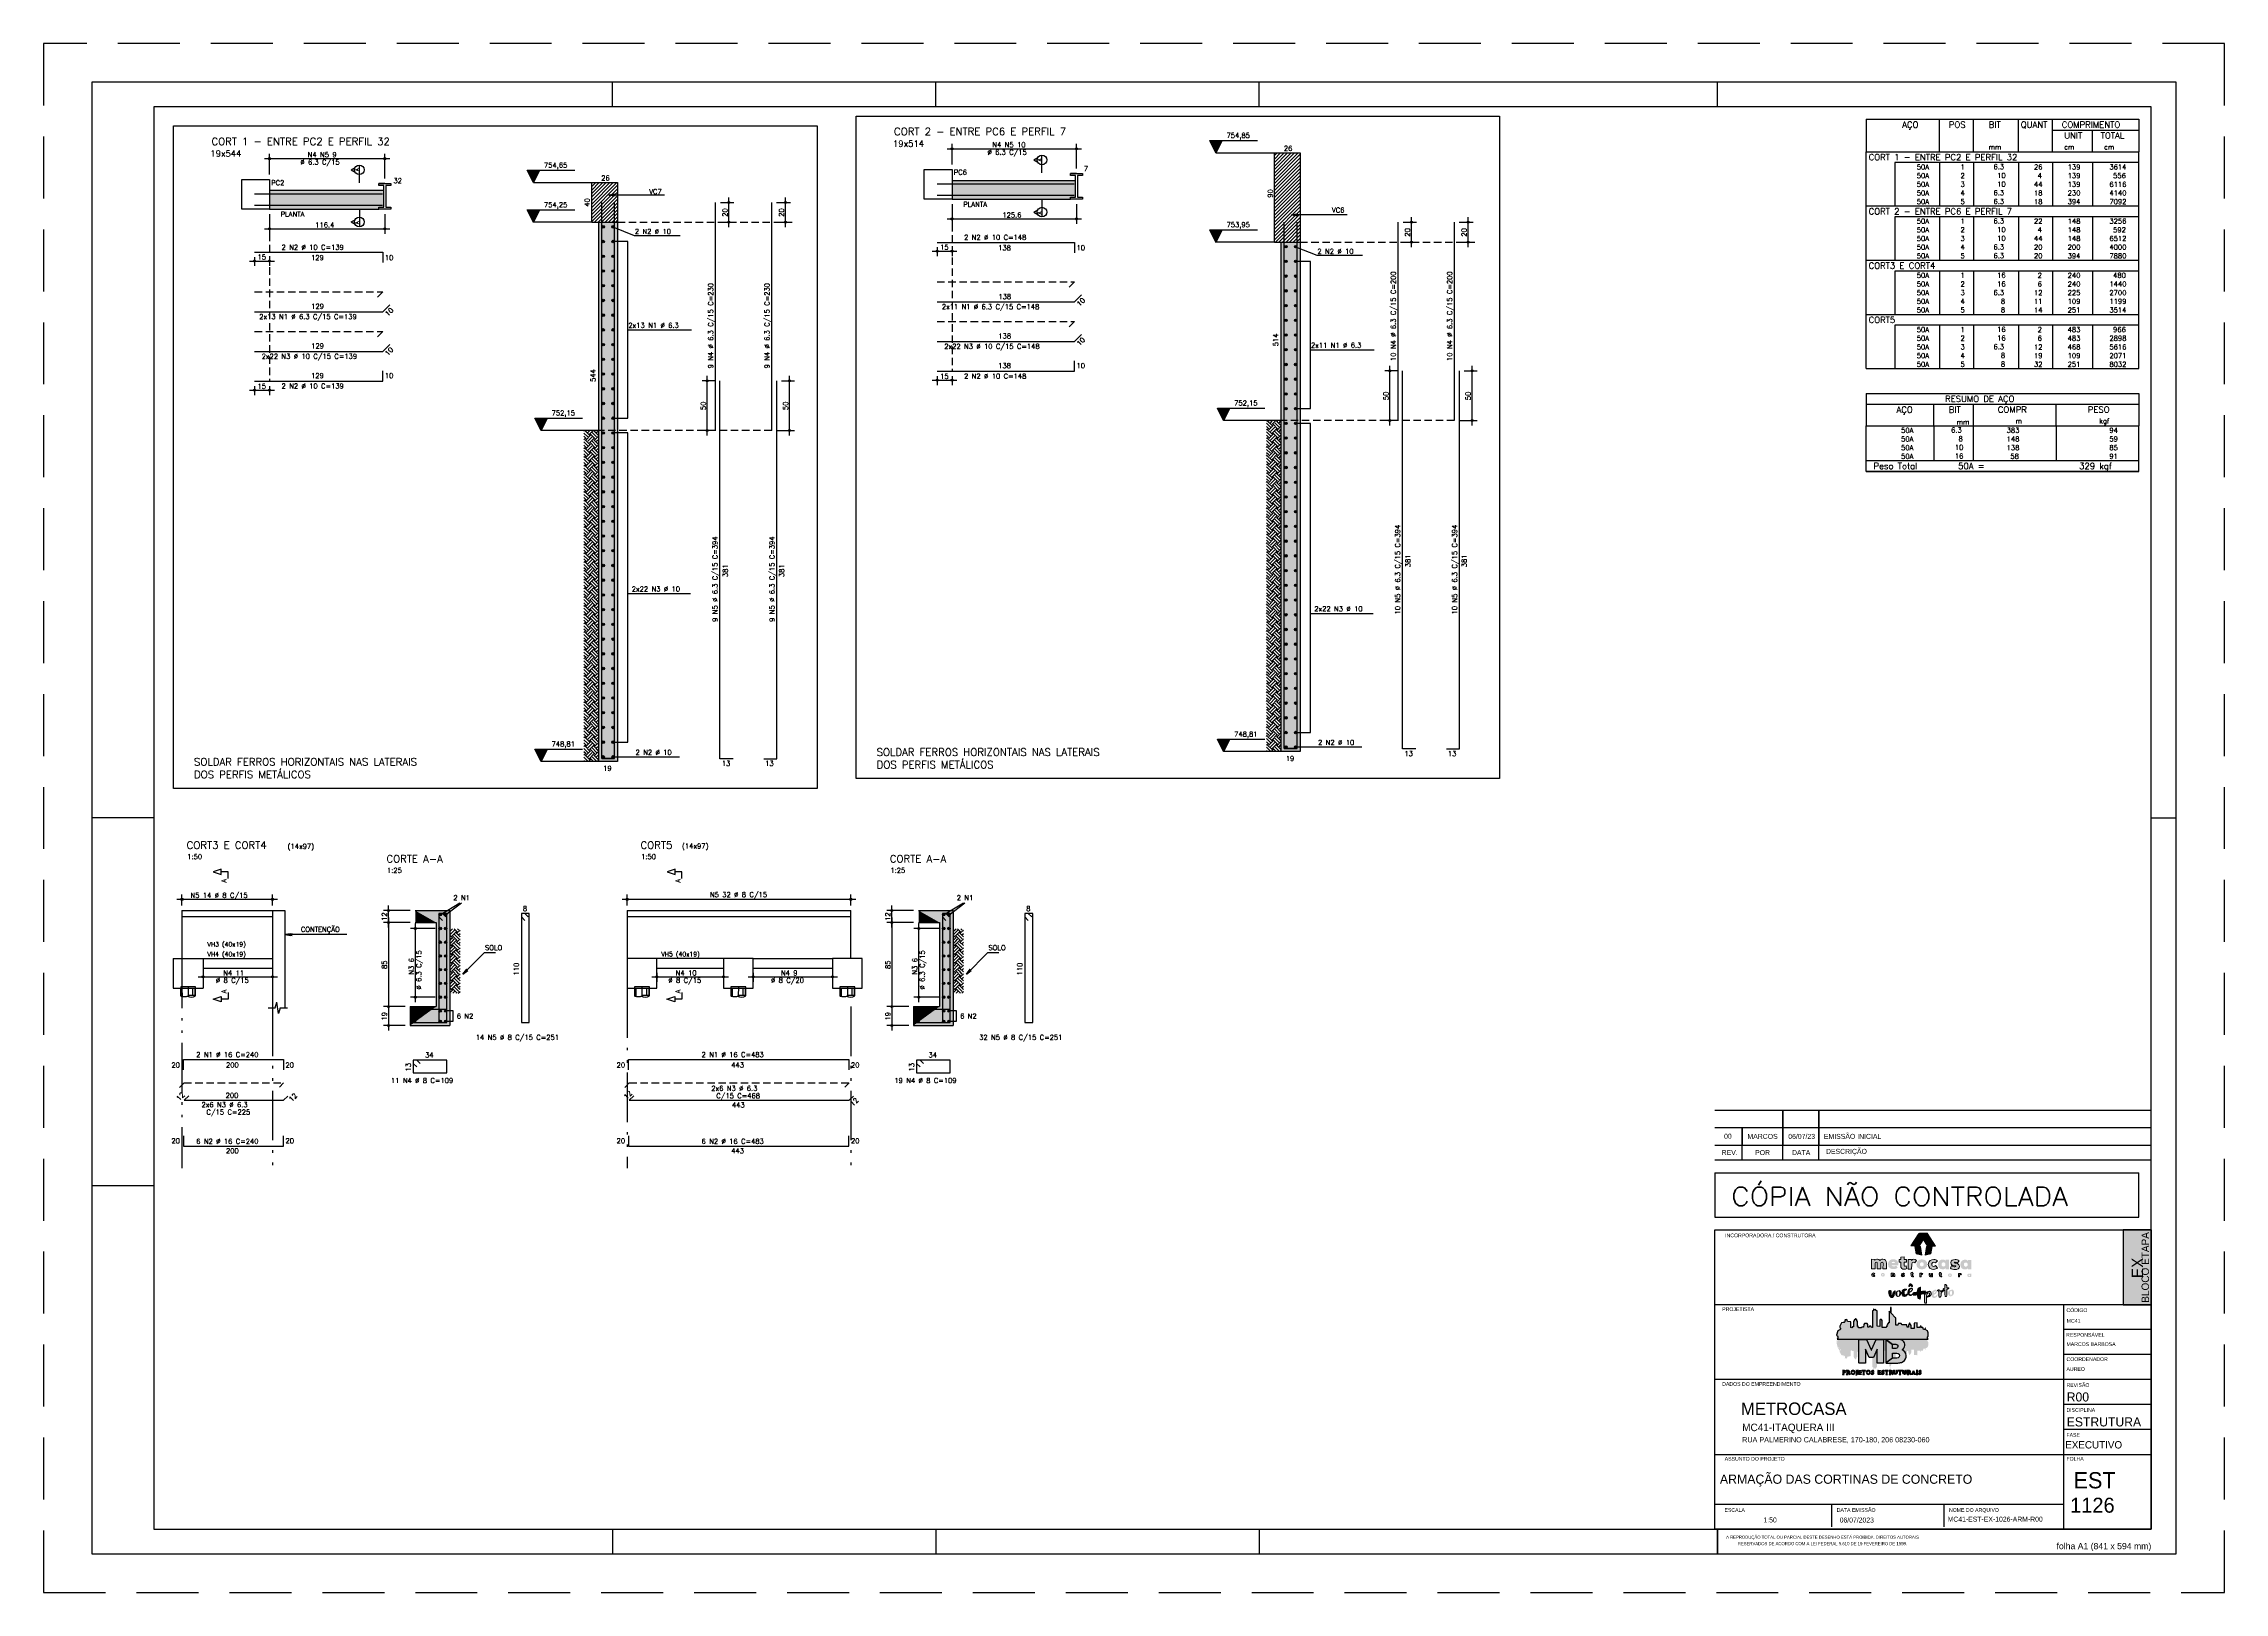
# Model space of a CAD drawing. Extents: x -1.9 to 86, y -1.2 to 61.3.
import ezdxf
from ezdxf.enums import TextEntityAlignment as Align

# ---------------------------------------------------------------- set-up
doc = ezdxf.new("R2010")
doc.units = 0
doc.header["$MEASUREMENT"] = 0
for name, pattern in [('CENTER', [2, 1.25, -0.25, 0.25, -0.25]), ('ESTILO_TQS_0001', [0.45, 0.3, -0.15]), ('ESTILO_TQS_0004', [3.3, 2, -0.4, 0.05, -0.4, 0.05, -0.4]), ('HIDDEN', [0.375, 0.25, -0.125])]:
    doc.linetypes.add(name, pattern=pattern)
doc.layers.get('0').update_dxf_attribs({"linetype": 'CONTINUOUS'})
doc.layers.get('Defpoints').update_dxf_attribs({"linetype": 'CONTINUOUS'})
for name, color, linetype in [('_ARQUIVO', 7, 'CONTINUOUS'), ('ARQ-MAR', 2, 'CONTINUOUS'), ('ARQ_CAR', 7, 'CONTINUOUS'), ('ARQ_CAR-TXT', 7, 'CONTINUOUS'), ('ARQ_FOLHA', 7, 'CONTINUOUS'), ('ARQ_TXT-2', 2, 'CONTINUOUS'), ('ARQ_TXT-4', 4, 'CONTINUOUS'), ('ARQ_VISTA 0', 251, 'CONTINUOUS'), ('H7', 1, 'CONTINUOUS'), ('Layer 1', 7, 'CONTINUOUS'), ('PENA_01', 1, 'CONTINUOUS'), ('PENA_02', 2, 'CONTINUOUS'), ('PENA_03', 3, 'CONTINUOUS'), ('PENA_04', 4, 'CONTINUOUS'), ('PENA_05', 5, 'CONTINUOUS'), ('PENA_06', 6, 'CONTINUOUS'), ('PENA_10', 253, 'CONTINUOUS'), ('PSG-NV1-HTC-251', 251, 'CONTINUOUS'), ('PSG-NV2-FLH-SELO', 1, 'CONTINUOUS'), ('ver', 20, 'CONTINUOUS')]:
    doc.layers.add(name, color=color, linetype=linetype)
doc.styles.add('01-MILLEU', font='GOTHIC.TTF')
doc.styles.add('CARIMBO', font='romans.shx', dxfattribs={"height": 30})
doc.styles.add('R300', font='SIMPLEX.SHX', dxfattribs={"width": 1.1, "height": 5.5})
doc.styles.get("Standard").update_dxf_attribs({"font": 'ROMANS.SHX'})
doc.styles.add('TQS_ARIAL', font='arial.ttf')

# ---------------------------------------------------------------- blocks, each defined once
blk = doc.blocks.new('FOLHA A1 - 841 X 594')
at = {"layer": 'ARQ_FOLHA', "color": 1}
for p, q in [((-631, 584), (-631, 594)), ((-500.5, 584), (-500.5, 594)), ((-370, 584), (-370, 594)), ((-185, 584), (-185, 594)), ((-816, 297), (-841, 297)), ((-10, 297), (0, 297)), ((-816, 148.5), (-841, 148.5)), ((-631, 10), (-631, 0)), ((-500.5, 10), (-500.5, 0)), ((-370, 10), (-370, 0)), ((-185, 10), (-185, 0.5)), ((-185, 0.5), (-185, 10)), ((-185, 9.5), (-185, 0)), ((-185, 9.5), (-185, 0)), ((-185, 0), (-185, 9.5))]:
    blk.add_line(p, q, dxfattribs=at)
for points in [[(-841, 0), (0, 0), (0, 594), (-841, 594)], [(-816, 10), (-10, 10), (-10, 584), (-816, 584)]]:
    blk.add_lwpolyline(points, close=True, dxfattribs=at)
at = {"layer": 'Defpoints', "color": 8, "linetype": 'HIDDEN', "ltscale": 100}
blk.add_lwpolyline([(-860.5, 609.5), (-860.5, -15.5), (19.5, -15.5), (19.5, 609.5)], close=True, dxfattribs=at)
at = {"layer": 'ARQ_FOLHA', "insert": (-10, 4.42), "char_height": 2.5, "width": 84.157, "attachment_point": 3, "style": 'TQS_ARIAL'}
blk.add_mtext('\\pxt3;folha A1 (841 x 594 mm)', dxfattribs=at)
at = {"layer": 'PSG-NV1-HTC-251', "insert": (-185, 10), "char_height": 1.25, "width": 84.6052, "attachment_point": 1, "line_spacing_factor": 1.25, "style": 'CARIMBO'}
blk.add_mtext('\\pxqc;{\\fArial Narrow|b0|i0|c0|p34;\\PA REPRODUÇÃO TOTAL OU PARCIAL DESTE DESENHO ESTÁ PROIBIDA. DIREITOS AUTORAIS \\PRESERVADOS DE ACORDO COM A LEI FEDERAL 9.610 DE 19 FEVEREIRO DE 1998.}', dxfattribs=at)
blk = doc.blocks.new('*U23')
blk.add_blockref('FOLHA A1 - 841 X 594', (0, 0))
blk = doc.blocks.new('*U26')
at = {"layer": 'ARQ_CAR-TXT', "true_color": 0x58ba48}
h = blk.add_hatch(color=85, dxfattribs=at)
h.dxf.hatch_style = 1
h.paths.add_polyline_path([(-11.28, 0), (0, 0), (0, 30), (-11.28, 30)])
at = {"layer": 'ARQ_CAR', "color": 5}
blk.add_lwpolyline([(-11.28, 0), (0, 0), (0, 30), (-11.28, 30)], close=True, dxfattribs=at)
at = {"layer": 'ARQ_CAR-TXT', "color": 4, "style": '01-MILLEU'}
blk.add_text('EX', height=4.614, rotation=90, dxfattribs=at).set_placement((-3.26, 10.64))
at = {"layer": 'ARQ_TXT-2', "style": '01-MILLEU'}
blk.add_text('EXECUTIVO', height=2.95, dxfattribs=at).set_placement((-34.5, -57.63))
blk = doc.blocks.new('METROCASA')
at = {"layer": 'Layer 1', "true_color": 0xed1c24}
h = blk.add_hatch(color=240, dxfattribs=at)
h.dxf.hatch_style = 2
h.paths.add_polyline_path([(-1.29, 0.86), (-1.02, -0.59), (0.13, -0.85), (-0.13, 0.85)])
h.paths.add_polyline_path([(2.84, 0.94), (1.22, 3.51), (-0.37, 3.52), (1.27, 0.94)])
h.paths.add_polyline_path([(-2.08, 0.96), (-0.44, 0.95), (0.36, 2.19), (-0.45, 3.48)])
h.paths.add_polyline_path([(0.77, -0.85), (1.92, -0.6), (2.21, 0.84), (1.05, 0.84)])
at = {"layer": 'Layer 1', "true_color": 0x404041}
h = blk.add_hatch(color=250, dxfattribs=at)
h.dxf.hatch_style = 2
edge = h.paths.add_edge_path()
edge.add_spline(control_points=[(-3.66, -4.74), (-3.71, -4.74), (-3.72, -4.72), (-3.72, -4.71), (-3.72, -4.68), (-3.69, -4.68), (-3.66, -4.68), (-3.6, -4.68), (-3.52, -4.7), (-3.48, -4.72), (-3.48, -4.72), (-3.38, -4.57), (-3.38, -4.57), (-3.44, -4.52), (-3.54, -4.48), (-3.65, -4.48), (-3.81, -4.48), (-3.97, -4.54), (-3.97, -4.71), (-3.97, -4.87), (-3.81, -4.92), (-3.68, -4.93), (-3.63, -4.93), (-3.61, -4.94), (-3.61, -4.97), (-3.61, -4.99), (-3.63, -5), (-3.68, -5), (-3.73, -5), (-3.81, -4.99), (-3.92, -4.92), (-3.92, -4.92), (-4, -5.11), (-4, -5.11), (-3.92, -5.16), (-3.79, -5.2), (-3.67, -5.2), (-3.51, -5.2), (-3.36, -5.14), (-3.35, -4.97), (-3.35, -4.79), (-3.52, -4.75), (-3.66, -4.74)], knot_values=[0, 0, 0, 0, 1, 1, 1, 2, 2, 2, 3, 3, 3, 4, 4, 4, 5, 5, 5, 6, 6, 6, 7, 7, 7, 8, 8, 8, 9, 9, 9, 10, 10, 10, 11, 11, 11, 12, 12, 12, 13, 13, 13, 14, 14, 14, 14], degree=3, periodic=0)
edge = h.paths.add_edge_path()
edge.add_spline(control_points=[(-5.55, -4.47), (-5.62, -4.47), (-5.7, -4.5), (-5.76, -4.56), (-5.76, -4.56), (-5.77, -4.49), (-5.77, -4.49), (-5.77, -4.49), (-6, -4.49), (-6, -4.49), (-6, -4.49), (-6, -5.17), (-6, -5.17), (-6, -5.17), (-5.75, -5.17), (-5.75, -5.17), (-5.75, -5.17), (-5.75, -4.81), (-5.75, -4.81), (-5.75, -4.72), (-5.69, -4.68), (-5.63, -4.68), (-5.58, -4.68), (-5.54, -4.71), (-5.54, -4.79), (-5.54, -4.79), (-5.54, -5.17), (-5.54, -5.17), (-5.54, -5.17), (-5.29, -5.17), (-5.29, -5.17), (-5.29, -5.17), (-5.28, -4.79), (-5.28, -4.79), (-5.28, -4.55), (-5.4, -4.48), (-5.55, -4.47)], knot_values=[0, 0, 0, 0, 1, 1, 1, 2, 2, 2, 3, 3, 3, 4, 4, 4, 5, 5, 5, 6, 6, 6, 7, 7, 7, 8, 8, 8, 9, 9, 9, 10, 10, 10, 11, 11, 11, 12, 12, 12, 12], degree=3, periodic=0)
edge = h.paths.add_edge_path()
edge.add_spline(control_points=[(-7.69, -4.46), (-7.89, -4.46), (-8.08, -4.57), (-8.08, -4.82), (-8.08, -5.06), (-7.89, -5.17), (-7.69, -5.17), (-7.5, -5.18), (-7.3, -5.07), (-7.3, -4.82), (-7.3, -4.57), (-7.49, -4.47), (-7.69, -4.46)], knot_values=[0, 0, 0, 0, 1, 1, 1, 2, 2, 2, 3, 3, 3, 4, 4, 4, 4], degree=3, periodic=0)
edge = h.paths.add_edge_path()
edge.add_spline(control_points=[(-7.69, -4.97), (-7.78, -4.97), (-7.83, -4.9), (-7.83, -4.82), (-7.83, -4.74), (-7.78, -4.67), (-7.69, -4.67), (-7.6, -4.67), (-7.55, -4.74), (-7.55, -4.82), (-7.55, -4.9), (-7.61, -4.97), (-7.69, -4.97)], knot_values=[0, 0, 0, 0, 1, 1, 1, 2, 2, 2, 3, 3, 3, 4, 4, 4, 4], degree=3, periodic=0)
edge = h.paths.add_edge_path()
edge.add_spline(control_points=[(-9.57, -4.95), (-9.67, -4.95), (-9.72, -4.88), (-9.72, -4.81), (-9.72, -4.73), (-9.67, -4.66), (-9.57, -4.66), (-9.53, -4.66), (-9.49, -4.67), (-9.46, -4.71), (-9.46, -4.71), (-9.32, -4.56), (-9.32, -4.56), (-9.39, -4.49), (-9.49, -4.45), (-9.59, -4.45), (-9.78, -4.45), (-9.97, -4.56), (-9.97, -4.81), (-9.97, -5.06), (-9.78, -5.16), (-9.59, -5.16), (-9.48, -5.16), (-9.39, -5.12), (-9.3, -5.05), (-9.3, -5.05), (-9.45, -4.9), (-9.45, -4.9), (-9.48, -4.93), (-9.53, -4.95), (-9.57, -4.95)], knot_values=[0, 0, 0, 0, 1, 1, 1, 2, 2, 2, 3, 3, 3, 4, 4, 4, 5, 5, 5, 6, 6, 6, 7, 7, 7, 8, 8, 8, 9, 9, 9, 10, 10, 10, 10], degree=3, periodic=0)
edge = h.paths.add_edge_path()
edge.add_spline(control_points=[(-1.68, -5), (-1.72, -5), (-1.74, -4.98), (-1.74, -4.93), (-1.74, -4.93), (-1.74, -4.71), (-1.74, -4.71), (-1.74, -4.71), (-1.59, -4.71), (-1.59, -4.71), (-1.59, -4.71), (-1.59, -4.52), (-1.59, -4.52), (-1.59, -4.52), (-1.74, -4.52), (-1.74, -4.52), (-1.74, -4.52), (-1.74, -4.32), (-1.74, -4.32), (-1.74, -4.32), (-1.99, -4.34), (-1.99, -4.34), (-1.99, -4.34), (-1.99, -4.51), (-1.99, -4.51), (-1.99, -4.51), (-2.1, -4.51), (-2.1, -4.51), (-2.1, -4.51), (-2.1, -4.71), (-2.1, -4.71), (-2.1, -4.71), (-1.99, -4.71), (-1.99, -4.71), (-1.99, -4.71), (-1.99, -4.93), (-1.99, -4.93), (-2, -5.14), (-1.88, -5.21), (-1.74, -5.21), (-1.67, -5.21), (-1.61, -5.19), (-1.55, -5.16), (-1.55, -5.16), (-1.6, -4.97), (-1.6, -4.97), (-1.62, -4.99), (-1.65, -5), (-1.68, -5)], knot_values=[0, 0, 0, 0, 1, 1, 1, 2, 2, 2, 3, 3, 3, 4, 4, 4, 5, 5, 5, 6, 6, 6, 7, 7, 7, 8, 8, 8, 9, 9, 9, 10, 10, 10, 11, 11, 11, 12, 12, 12, 13, 13, 13, 14, 14, 14, 15, 15, 15, 16, 16, 16, 16], degree=3, periodic=0)
edge = h.paths.add_edge_path()
edge.add_spline(control_points=[(9.78, -4.57), (9.78, -4.57), (9.77, -4.65), (9.77, -4.65), (9.73, -4.59), (9.66, -4.56), (9.57, -4.56), (9.37, -4.56), (9.24, -4.71), (9.24, -4.91), (9.24, -5.11), (9.35, -5.25), (9.55, -5.26), (9.62, -5.27), (9.71, -5.24), (9.77, -5.18), (9.77, -5.18), (9.78, -5.25), (9.78, -5.25), (9.78, -5.25), (10.01, -5.25), (10.01, -5.25), (10.01, -5.25), (10.02, -4.57), (10.02, -4.57), (10.02, -4.57), (9.78, -4.57), (9.78, -4.57)], knot_values=[0, 0, 0, 0, 1, 1, 1, 2, 2, 2, 3, 3, 3, 4, 4, 4, 5, 5, 5, 6, 6, 6, 7, 7, 7, 8, 8, 8, 9, 9, 9, 9], degree=3, periodic=0)
edge = h.paths.add_edge_path()
edge.add_spline(control_points=[(9.62, -5.06), (9.55, -5.06), (9.49, -5), (9.49, -4.91), (9.49, -4.82), (9.55, -4.76), (9.62, -4.76), (9.71, -4.76), (9.76, -4.82), (9.76, -4.91), (9.76, -4.99), (9.71, -5.06), (9.62, -5.06)], knot_values=[0, 0, 0, 0, 1, 1, 1, 2, 2, 2, 3, 3, 3, 4, 4, 4, 4], degree=3, periodic=0)
edge = h.paths.add_edge_path()
edge.add_spline(control_points=[(7.69, -4.64), (7.69, -4.64), (7.68, -4.56), (7.68, -4.56), (7.68, -4.56), (7.45, -4.56), (7.45, -4.56), (7.45, -4.56), (7.45, -5.24), (7.45, -5.24), (7.45, -5.24), (7.7, -5.24), (7.7, -5.24), (7.7, -5.24), (7.7, -4.89), (7.7, -4.89), (7.7, -4.8), (7.76, -4.76), (7.82, -4.76), (7.86, -4.76), (7.89, -4.77), (7.93, -4.8), (7.93, -4.8), (8.04, -4.62), (8.04, -4.62), (7.99, -4.57), (7.93, -4.55), (7.86, -4.55), (7.79, -4.55), (7.73, -4.57), (7.69, -4.64)], knot_values=[0, 0, 0, 0, 1, 1, 1, 2, 2, 2, 3, 3, 3, 4, 4, 4, 5, 5, 5, 6, 6, 6, 7, 7, 7, 8, 8, 8, 9, 9, 9, 10, 10, 10, 10], degree=3, periodic=0)
edge = h.paths.add_edge_path()
edge.add_spline(control_points=[(5.76, -4.54), (5.56, -4.54), (5.37, -4.64), (5.37, -4.89), (5.37, -5.14), (5.56, -5.24), (5.75, -5.25), (5.95, -5.25), (6.14, -5.14), (6.14, -4.89), (6.15, -4.65), (5.96, -4.54), (5.76, -4.54)], knot_values=[0, 0, 0, 0, 1, 1, 1, 2, 2, 2, 3, 3, 3, 4, 4, 4, 4], degree=3, periodic=0)
edge = h.paths.add_edge_path()
edge.add_spline(control_points=[(5.76, -5.04), (5.67, -5.04), (5.62, -4.97), (5.62, -4.89), (5.62, -4.81), (5.67, -4.74), (5.76, -4.74), (5.85, -4.74), (5.9, -4.81), (5.9, -4.89), (5.9, -4.97), (5.84, -5.04), (5.76, -5.04)], knot_values=[0, 0, 0, 0, 1, 1, 1, 2, 2, 2, 3, 3, 3, 4, 4, 4, 4], degree=3, periodic=0)
edge = h.paths.add_edge_path()
edge.add_spline(control_points=[(4, -5.03), (3.96, -5.03), (3.94, -5.01), (3.93, -4.96), (3.93, -4.96), (3.94, -4.74), (3.94, -4.74), (3.94, -4.74), (4.09, -4.74), (4.09, -4.74), (4.09, -4.74), (4.09, -4.55), (4.09, -4.55), (4.09, -4.55), (3.94, -4.55), (3.94, -4.55), (3.94, -4.55), (3.94, -4.35), (3.94, -4.35), (3.94, -4.35), (3.69, -4.38), (3.69, -4.38), (3.69, -4.38), (3.69, -4.54), (3.69, -4.54), (3.69, -4.54), (3.58, -4.54), (3.58, -4.54), (3.58, -4.54), (3.58, -4.74), (3.58, -4.74), (3.58, -4.74), (3.69, -4.74), (3.69, -4.74), (3.69, -4.74), (3.68, -4.96), (3.68, -4.96), (3.68, -5.17), (3.8, -5.24), (3.93, -5.24), (4, -5.24), (4.07, -5.22), (4.13, -5.19), (4.13, -5.19), (4.08, -5), (4.08, -5), (4.05, -5.02), (4.03, -5.03), (4, -5.03)], knot_values=[0, 0, 0, 0, 1, 1, 1, 2, 2, 2, 3, 3, 3, 4, 4, 4, 5, 5, 5, 6, 6, 6, 7, 7, 7, 8, 8, 8, 9, 9, 9, 10, 10, 10, 11, 11, 11, 12, 12, 12, 13, 13, 13, 14, 14, 14, 15, 15, 15, 16, 16, 16, 16], degree=3, periodic=0)
edge = h.paths.add_edge_path()
edge.add_spline(control_points=[(2.03, -4.89), (2.03, -4.98), (1.97, -5.02), (1.91, -5.02), (1.87, -5.02), (1.82, -4.99), (1.82, -4.9), (1.82, -4.9), (1.82, -4.53), (1.82, -4.53), (1.82, -4.53), (1.57, -4.53), (1.57, -4.53), (1.57, -4.53), (1.57, -4.9), (1.57, -4.9), (1.57, -5.15), (1.69, -5.22), (1.83, -5.22), (1.9, -5.23), (1.99, -5.2), (2.05, -5.14), (2.05, -5.14), (2.06, -5.21), (2.06, -5.21), (2.06, -5.21), (2.28, -5.21), (2.28, -5.21), (2.28, -5.21), (2.28, -4.53), (2.28, -4.53), (2.28, -4.53), (2.03, -4.53), (2.03, -4.53), (2.03, -4.53), (2.03, -4.89), (2.03, -4.89)], knot_values=[0, 0, 0, 0, 1, 1, 1, 2, 2, 2, 3, 3, 3, 4, 4, 4, 5, 5, 5, 6, 6, 6, 7, 7, 7, 8, 8, 8, 9, 9, 9, 10, 10, 10, 11, 11, 11, 12, 12, 12, 12], degree=3, periodic=0)
edge = h.paths.add_edge_path()
edge.add_spline(control_points=[(-0.02, -4.59), (-0.02, -4.59), (-0.04, -4.52), (-0.04, -4.52), (-0.04, -4.52), (-0.26, -4.52), (-0.26, -4.52), (-0.26, -4.52), (-0.27, -5.2), (-0.27, -5.2), (-0.27, -5.2), (-0.02, -5.2), (-0.02, -5.2), (-0.02, -5.2), (-0.01, -4.85), (-0.01, -4.85), (-0.01, -4.76), (0.04, -4.72), (0.1, -4.72), (0.15, -4.72), (0.18, -4.73), (0.22, -4.76), (0.22, -4.76), (0.32, -4.58), (0.32, -4.58), (0.28, -4.53), (0.21, -4.51), (0.14, -4.5), (0.08, -4.5), (0.01, -4.53), (-0.02, -4.59)], knot_values=[0, 0, 0, 0, 1, 1, 1, 2, 2, 2, 3, 3, 3, 4, 4, 4, 5, 5, 5, 6, 6, 6, 7, 7, 7, 8, 8, 8, 9, 9, 9, 10, 10, 10, 10], degree=3, periodic=0)
at = {"layer": 'Layer 1', "true_color": 0xed1c24}
h = blk.add_hatch(color=240, dxfattribs=at)
h.dxf.hatch_style = 2
edge = h.paths.add_edge_path()
edge.add_spline(control_points=[(-1.94, -1.96), (-1.94, -1.96), (-1.98, -1.76), (-1.98, -1.76), (-1.98, -1.76), (-2.62, -1.75), (-2.62, -1.75), (-2.62, -1.75), (-2.63, -3.66), (-2.63, -3.66), (-2.63, -3.66), (-1.92, -3.66), (-1.92, -3.66), (-1.92, -3.66), (-1.91, -2.67), (-1.91, -2.67), (-1.91, -2.42), (-1.76, -2.31), (-1.58, -2.31), (-1.46, -2.31), (-1.38, -2.34), (-1.26, -2.43), (-1.26, -2.43), (-0.98, -1.92), (-0.98, -1.92), (-1.1, -1.79), (-1.28, -1.71), (-1.48, -1.71), (-1.66, -1.71), (-1.84, -1.79), (-1.94, -1.96)], knot_values=[0, 0, 0, 0, 1, 1, 1, 2, 2, 2, 3, 3, 3, 4, 4, 4, 5, 5, 5, 6, 6, 6, 7, 7, 7, 8, 8, 8, 9, 9, 9, 10, 10, 10, 10], degree=3, periodic=0)
edge = h.paths.add_edge_path()
edge.add_spline(control_points=[(-5.6, -1.69), (-6.11, -1.69), (-6.66, -1.99), (-6.66, -2.69), (-6.67, -3.38), (-6.16, -3.68), (-5.56, -3.68), (-5.23, -3.68), (-4.92, -3.58), (-4.69, -3.37), (-4.69, -3.37), (-5.04, -2.98), (-5.04, -2.98), (-5.16, -3.07), (-5.32, -3.13), (-5.53, -3.13), (-5.68, -3.13), (-5.9, -3.06), (-5.95, -2.89), (-5.95, -2.89), (-4.62, -2.89), (-4.62, -2.89), (-4.45, -2.14), (-4.92, -1.69), (-5.6, -1.69)], knot_values=[0, 0, 0, 0, 1, 1, 1, 2, 2, 2, 3, 3, 3, 4, 4, 4, 5, 5, 5, 6, 6, 6, 7, 7, 7, 8, 8, 8, 8], degree=3, periodic=0)
edge = h.paths.add_edge_path()
edge.add_spline(control_points=[(-5.94, -2.43), (-5.89, -2.12), (-5.27, -2.13), (-5.25, -2.43), (-5.25, -2.43), (-5.94, -2.43), (-5.94, -2.43)], knot_values=[0, 0, 0, 0, 1, 1, 1, 2, 2, 2, 2], degree=3, periodic=0)
edge = h.paths.add_edge_path()
edge.add_spline(control_points=[(4.86, -2), (4.76, -1.84), (4.58, -1.75), (4.31, -1.75), (3.75, -1.74), (3.38, -2.17), (3.38, -2.74), (3.37, -3.29), (3.68, -3.69), (4.24, -3.73), (4.45, -3.74), (4.71, -3.67), (4.87, -3.49), (4.87, -3.49), (4.9, -3.7), (4.9, -3.7), (4.9, -3.7), (5.56, -3.7), (5.56, -3.7), (5.56, -3.7), (5.57, -1.8), (5.57, -1.8), (5.57, -1.8), (4.9, -1.79), (4.9, -1.79), (4.9, -1.79), (4.86, -2), (4.86, -2)], knot_values=[0, 0, 0, 0, 1, 1, 1, 2, 2, 2, 3, 3, 3, 4, 4, 4, 5, 5, 5, 6, 6, 6, 7, 7, 7, 8, 8, 8, 9, 9, 9, 9], degree=3, periodic=0)
edge = h.paths.add_edge_path()
edge.add_spline(control_points=[(4.46, -3.16), (4.25, -3.16), (4.08, -3.01), (4.08, -2.74), (4.08, -2.47), (4.25, -2.32), (4.47, -2.32), (4.72, -2.32), (4.86, -2.49), (4.86, -2.74), (4.86, -2.97), (4.7, -3.16), (4.46, -3.16)], knot_values=[0, 0, 0, 0, 1, 1, 1, 2, 2, 2, 3, 3, 3, 4, 4, 4, 4], degree=3, periodic=0)
edge = h.paths.add_edge_path()
edge.add_spline(control_points=[(-7.68, -1.68), (-7.94, -1.68), (-8.15, -1.76), (-8.31, -1.95), (-8.4, -1.77), (-8.59, -1.69), (-8.78, -1.68), (-8.98, -1.68), (-9.19, -1.76), (-9.31, -1.92), (-9.31, -1.92), (-9.36, -1.72), (-9.36, -1.72), (-9.36, -1.72), (-9.95, -1.71), (-9.95, -1.71), (-9.95, -1.71), (-9.96, -3.62), (-9.96, -3.62), (-9.96, -3.62), (-9.26, -3.62), (-9.26, -3.62), (-9.26, -3.62), (-9.25, -2.58), (-9.25, -2.58), (-9.25, -2.37), (-9.12, -2.27), (-9, -2.27), (-8.87, -2.27), (-8.8, -2.35), (-8.8, -2.57), (-8.8, -2.57), (-8.81, -3.62), (-8.81, -3.62), (-8.81, -3.62), (-8.11, -3.63), (-8.11, -3.63), (-8.11, -3.63), (-8.1, -2.58), (-8.1, -2.58), (-8.1, -2.37), (-7.98, -2.29), (-7.86, -2.29), (-7.75, -2.29), (-7.66, -2.37), (-7.66, -2.57), (-7.66, -2.57), (-7.67, -3.63), (-7.67, -3.63), (-7.67, -3.63), (-6.96, -3.63), (-6.96, -3.63), (-6.96, -3.63), (-6.95, -2.57), (-6.95, -2.57), (-6.95, -1.94), (-7.26, -1.68), (-7.68, -1.68)], knot_values=[0, 0, 0, 0, 1, 1, 1, 2, 2, 2, 3, 3, 3, 4, 4, 4, 5, 5, 5, 6, 6, 6, 7, 7, 7, 8, 8, 8, 9, 9, 9, 10, 10, 10, 11, 11, 11, 12, 12, 12, 13, 13, 13, 14, 14, 14, 15, 15, 15, 16, 16, 16, 17, 17, 17, 18, 18, 18, 19, 19, 19, 19], degree=3, periodic=0)
edge = h.paths.add_edge_path()
edge.add_spline(control_points=[(-3.23, -3.11), (-3.34, -3.11), (-3.41, -3.06), (-3.42, -2.93), (-3.42, -2.93), (-3.41, -2.3), (-3.41, -2.3), (-3.41, -2.3), (-2.98, -2.3), (-2.98, -2.3), (-2.98, -2.3), (-2.98, -1.76), (-2.98, -1.76), (-2.98, -1.76), (-3.41, -1.76), (-3.41, -1.76), (-3.41, -1.76), (-3.4, -1.21), (-3.4, -1.21), (-3.4, -1.21), (-4.11, -1.28), (-4.11, -1.28), (-4.11, -1.28), (-4.11, -1.76), (-4.11, -1.76), (-4.11, -1.76), (-4.42, -1.75), (-4.42, -1.75), (-4.42, -1.75), (-4.42, -2.3), (-4.42, -2.3), (-4.42, -2.3), (-4.11, -2.3), (-4.11, -2.3), (-4.11, -2.3), (-4.12, -2.92), (-4.12, -2.92), (-4.13, -3.52), (-3.79, -3.69), (-3.42, -3.7), (-3.22, -3.7), (-3.03, -3.66), (-2.87, -3.57), (-2.87, -3.57), (-3.02, -3.05), (-3.02, -3.05), (-3.08, -3.09), (-3.16, -3.11), (-3.23, -3.11)], knot_values=[0, 0, 0, 0, 1, 1, 1, 2, 2, 2, 3, 3, 3, 4, 4, 4, 5, 5, 5, 6, 6, 6, 7, 7, 7, 8, 8, 8, 9, 9, 9, 10, 10, 10, 11, 11, 11, 12, 12, 12, 13, 13, 13, 14, 14, 14, 15, 15, 15, 16, 16, 16, 16], degree=3, periodic=0)
edge = h.paths.add_edge_path()
edge.add_spline(control_points=[(2.53, -3.13), (2.26, -3.13), (2.12, -2.94), (2.12, -2.74), (2.12, -2.5), (2.27, -2.3), (2.54, -2.3), (2.66, -2.3), (2.77, -2.35), (2.86, -2.44), (2.86, -2.44), (3.24, -2.04), (3.24, -2.04), (3.04, -1.84), (2.77, -1.74), (2.5, -1.74), (1.96, -1.73), (1.43, -2.04), (1.42, -2.73), (1.42, -3.44), (1.94, -3.72), (2.5, -3.72), (2.78, -3.72), (3.06, -3.6), (3.28, -3.4), (3.28, -3.4), (2.88, -2.98), (2.88, -2.98), (2.79, -3.08), (2.66, -3.13), (2.53, -3.13)], knot_values=[0, 0, 0, 0, 1, 1, 1, 2, 2, 2, 3, 3, 3, 4, 4, 4, 5, 5, 5, 6, 6, 6, 7, 7, 7, 8, 8, 8, 9, 9, 9, 10, 10, 10, 10], degree=3, periodic=0)
edge = h.paths.add_edge_path()
edge.add_spline(control_points=[(9.37, -1.82), (9.37, -1.82), (9.33, -2.02), (9.33, -2.02), (9.23, -1.87), (9.04, -1.77), (8.77, -1.77), (8.22, -1.77), (7.85, -2.2), (7.84, -2.76), (7.84, -3.31), (8.15, -3.71), (8.71, -3.75), (8.92, -3.76), (9.17, -3.7), (9.34, -3.51), (9.34, -3.51), (9.37, -3.72), (9.37, -3.72), (9.37, -3.72), (10.02, -3.72), (10.02, -3.72), (10.02, -3.72), (10.03, -1.82), (10.03, -1.82), (10.03, -1.82), (9.37, -1.82), (9.37, -1.82)], knot_values=[0, 0, 0, 0, 1, 1, 1, 2, 2, 2, 3, 3, 3, 4, 4, 4, 5, 5, 5, 6, 6, 6, 7, 7, 7, 8, 8, 8, 9, 9, 9, 9], degree=3, periodic=0)
edge = h.paths.add_edge_path()
edge.add_spline(control_points=[(8.93, -3.18), (8.71, -3.18), (8.55, -3.03), (8.55, -2.76), (8.55, -2.5), (8.72, -2.34), (8.93, -2.35), (9.18, -2.35), (9.32, -2.51), (9.32, -2.77), (9.32, -2.99), (9.17, -3.18), (8.93, -3.18)], knot_values=[0, 0, 0, 0, 1, 1, 1, 2, 2, 2, 3, 3, 3, 4, 4, 4, 4], degree=3, periodic=0)
edge = h.paths.add_edge_path()
edge.add_spline(control_points=[(6.78, -2.48), (6.66, -2.48), (6.63, -2.42), (6.63, -2.39), (6.63, -2.32), (6.7, -2.29), (6.8, -2.3), (6.96, -2.29), (7.18, -2.35), (7.28, -2.41), (7.28, -2.41), (7.58, -1.99), (7.58, -1.99), (7.4, -1.85), (7.12, -1.76), (6.81, -1.76), (6.36, -1.75), (5.93, -1.92), (5.93, -2.38), (5.92, -2.84), (6.37, -2.99), (6.74, -3), (6.88, -3.02), (6.94, -3.05), (6.94, -3.11), (6.94, -3.17), (6.87, -3.2), (6.75, -3.2), (6.59, -3.19), (6.36, -3.18), (6.07, -2.98), (6.07, -2.98), (5.84, -3.5), (5.84, -3.5), (6.05, -3.66), (6.43, -3.75), (6.76, -3.76), (7.22, -3.76), (7.65, -3.58), (7.65, -3.11), (7.65, -2.61), (7.17, -2.49), (6.78, -2.48)], knot_values=[0, 0, 0, 0, 1, 1, 1, 2, 2, 2, 3, 3, 3, 4, 4, 4, 5, 5, 5, 6, 6, 6, 7, 7, 7, 8, 8, 8, 9, 9, 9, 10, 10, 10, 11, 11, 11, 12, 12, 12, 13, 13, 13, 14, 14, 14, 14], degree=3, periodic=0)
edge = h.paths.add_edge_path()
edge.add_spline(control_points=[(0.13, -1.72), (-0.42, -1.72), (-0.95, -2.01), (-0.96, -2.72), (-0.96, -3.41), (-0.42, -3.71), (0.12, -3.72), (0.66, -3.72), (1.21, -3.42), (1.22, -2.73), (1.22, -2.03), (0.7, -1.73), (0.13, -1.72)], knot_values=[0, 0, 0, 0, 1, 1, 1, 2, 2, 2, 3, 3, 3, 4, 4, 4, 4], degree=3, periodic=0)
edge = h.paths.add_edge_path()
edge.add_spline(control_points=[(0.13, -3.13), (-0.12, -3.13), (-0.27, -2.94), (-0.26, -2.72), (-0.26, -2.5), (-0.12, -2.3), (0.13, -2.31), (0.38, -2.31), (0.52, -2.5), (0.52, -2.72), (0.52, -2.96), (0.37, -3.14), (0.13, -3.13)], knot_values=[0, 0, 0, 0, 1, 1, 1, 2, 2, 2, 3, 3, 3, 4, 4, 4, 4], degree=3, periodic=0)
at = {"layer": 'Layer 1', "true_color": 0x404041}
h = blk.add_hatch(color=250, dxfattribs=at)
h.dxf.hatch_style = 2
edge = h.paths.add_edge_path()
edge.add_spline(control_points=[(-2.43, -7.17), (-2.4, -7.16), (-2.38, -7.15), (-2.36, -7.14), (-2.33, -7.13), (-2.31, -7.11), (-2.3, -7.09), (-2.28, -7.07), (-2.26, -7.04), (-2.24, -7.01), (-2.22, -6.98), (-2.2, -6.95), (-2.17, -6.92), (-2.15, -6.93), (-2.11, -6.95), (-2.08, -6.98), (-2.05, -7.01), (-2.01, -7.04), (-1.98, -7.06), (-1.94, -7.09), (-1.9, -7.11), (-1.87, -7.13), (-1.84, -7.14), (-1.81, -7.14), (-1.78, -7.12), (-1.75, -7.1), (-1.75, -7.07), (-1.76, -7.02), (-1.78, -6.98), (-1.8, -6.94), (-1.84, -6.89), (-1.87, -6.84), (-1.91, -6.8), (-1.96, -6.76), (-2, -6.72), (-2.04, -6.69), (-2.07, -6.68), (-2.11, -6.66), (-2.15, -6.65), (-2.18, -6.64), (-2.21, -6.64), (-2.24, -6.64), (-2.26, -6.65), (-2.29, -6.66), (-2.31, -6.68), (-2.33, -6.71), (-2.35, -6.73), (-2.36, -6.77), (-2.38, -6.82), (-2.4, -6.84), (-2.41, -6.87), (-2.43, -6.91), (-2.44, -6.95), (-2.46, -6.99), (-2.47, -7.03), (-2.48, -7.07), (-2.48, -7.11), (-2.48, -7.14), (-2.47, -7.16), (-2.46, -7.18), (-2.43, -7.17)], knot_values=[0, 0, 0, 0, 1, 1, 1, 2, 2, 2, 3, 3, 3, 4, 4, 4, 5, 5, 5, 6, 6, 6, 7, 7, 7, 8, 8, 8, 9, 9, 9, 10, 10, 10, 11, 11, 11, 12, 12, 12, 13, 13, 13, 14, 14, 14, 15, 15, 15, 16, 16, 16, 17, 17, 17, 18, 18, 18, 19, 19, 19, 20, 20, 20, 20], degree=3, periodic=0)
edge = h.paths.add_edge_path()
edge.add_spline(control_points=[(-5.26, -8.04), (-5.28, -8.03), (-5.33, -8.05), (-5.4, -8.1), (-5.49, -8.17), (-5.55, -8.25), (-5.6, -8.35), (-5.65, -8.45), (-5.69, -8.55), (-5.71, -8.65), (-5.74, -8.76), (-5.76, -8.85), (-5.77, -8.93), (-5.78, -9.02), (-5.8, -9.07), (-5.81, -9.1), (-5.83, -9.13), (-5.85, -9.12), (-5.88, -9.08), (-5.91, -9.04), (-5.94, -8.98), (-5.97, -8.89), (-6, -8.8), (-6.02, -8.7), (-6.04, -8.57), (-6.05, -8.44), (-6.05, -8.3), (-6.03, -8.14), (-6.03, -8.11), (-6.04, -8.08), (-6.06, -8.06), (-6.09, -8.03), (-6.12, -8.01), (-6.16, -8), (-6.2, -7.98), (-6.25, -7.98), (-6.3, -7.98), (-6.35, -7.99), (-6.4, -8), (-6.45, -8.03), (-6.48, -8.05), (-6.5, -8.08), (-6.52, -8.13), (-6.53, -8.18), (-6.53, -8.24), (-6.53, -8.31), (-6.53, -8.38), (-6.52, -8.45), (-6.5, -8.52), (-6.49, -8.6), (-6.47, -8.67), (-6.45, -8.74), (-6.43, -8.81), (-6.41, -8.87), (-6.39, -8.93), (-6.36, -8.98), (-6.34, -9.03), (-6.32, -9.05), (-6.29, -9.1), (-6.26, -9.14), (-6.23, -9.18), (-6.19, -9.23), (-6.16, -9.27), (-6.11, -9.3), (-6.07, -9.34), (-6.02, -9.36), (-5.96, -9.37), (-5.9, -9.38), (-5.83, -9.38), (-5.75, -9.35), (-5.71, -9.34), (-5.67, -9.31), (-5.63, -9.25), (-5.58, -9.19), (-5.54, -9.12), (-5.51, -9.05), (-5.47, -8.98), (-5.44, -8.9), (-5.41, -8.82), (-5.38, -8.74), (-5.36, -8.67), (-5.34, -8.61), (-5.32, -8.53), (-5.29, -8.44), (-5.27, -8.36), (-5.25, -8.27), (-5.23, -8.2), (-5.23, -8.15), (-5.22, -8.09), (-5.23, -8.06), (-5.26, -8.04)], knot_values=[0, 0, 0, 0, 1, 1, 1, 2, 2, 2, 3, 3, 3, 4, 4, 4, 5, 5, 5, 6, 6, 6, 7, 7, 7, 8, 8, 8, 9, 9, 9, 10, 10, 10, 11, 11, 11, 12, 12, 12, 13, 13, 13, 14, 14, 14, 15, 15, 15, 16, 16, 16, 17, 17, 17, 18, 18, 18, 19, 19, 19, 20, 20, 20, 21, 21, 21, 22, 22, 22, 23, 23, 23, 24, 24, 24, 25, 25, 25, 26, 26, 26, 27, 27, 27, 28, 28, 28, 29, 29, 29, 30, 30, 30, 30], degree=3, periodic=0)
edge = h.paths.add_edge_path()
edge.add_spline(control_points=[(-1.57, -8.39), (-1.57, -8.35), (-1.58, -8.33), (-1.6, -8.33), (-1.62, -8.34), (-1.64, -8.36), (-1.66, -8.39), (-1.68, -8.43), (-1.71, -8.47), (-1.75, -8.52), (-1.78, -8.56), (-1.82, -8.61), (-1.87, -8.65), (-1.92, -8.7), (-1.99, -8.73), (-2.07, -8.75), (-2.11, -8.76), (-2.14, -8.76), (-2.17, -8.75), (-2.19, -8.74), (-2.22, -8.73), (-2.24, -8.72), (-2.26, -8.7), (-2.27, -8.68), (-2.28, -8.66), (-2.3, -8.64), (-2.31, -8.61), (-2.31, -8.59), (-2.33, -8.53), (-2.34, -8.45), (-2.33, -8.37), (-2.27, -8.37), (-2.2, -8.36), (-2.14, -8.33), (-2.08, -8.31), (-2.02, -8.28), (-1.96, -8.23), (-1.89, -8.19), (-1.83, -8.12), (-1.77, -8.03), (-1.71, -7.95), (-1.68, -7.87), (-1.66, -7.8), (-1.65, -7.72), (-1.65, -7.65), (-1.67, -7.59), (-1.69, -7.53), (-1.72, -7.48), (-1.77, -7.45), (-1.81, -7.41), (-1.87, -7.39), (-1.93, -7.39), (-2, -7.4), (-2.06, -7.41), (-2.13, -7.43), (-2.2, -7.44), (-2.26, -7.47), (-2.32, -7.5), (-2.38, -7.53), (-2.44, -7.57), (-2.49, -7.62), (-2.54, -7.67), (-2.58, -7.72), (-2.62, -7.78), (-2.66, -7.87), (-2.7, -7.94), (-2.72, -8.02), (-2.74, -8.1), (-2.75, -8.16), (-2.76, -8.22), (-2.77, -8.29), (-2.77, -8.36), (-2.76, -8.42), (-2.75, -8.52), (-2.72, -8.62), (-2.68, -8.71), (-2.65, -8.78), (-2.6, -8.86), (-2.54, -8.92), (-2.47, -8.99), (-2.39, -9.03), (-2.28, -9.05), (-2.17, -9.07), (-2.07, -9.07), (-1.98, -9.04), (-1.9, -9.01), (-1.83, -8.97), (-1.78, -8.91), (-1.72, -8.86), (-1.68, -8.8), (-1.64, -8.73), (-1.61, -8.66), (-1.59, -8.6), (-1.58, -8.54), (-1.57, -8.48), (-1.56, -8.43), (-1.57, -8.39)], knot_values=[0, 0, 0, 0, 1, 1, 1, 2, 2, 2, 3, 3, 3, 4, 4, 4, 5, 5, 5, 6, 6, 6, 7, 7, 7, 8, 8, 8, 9, 9, 9, 10, 10, 10, 11, 11, 11, 12, 12, 12, 13, 13, 13, 14, 14, 14, 15, 15, 15, 16, 16, 16, 17, 17, 17, 18, 18, 18, 19, 19, 19, 20, 20, 20, 21, 21, 21, 22, 22, 22, 23, 23, 23, 24, 24, 24, 25, 25, 25, 26, 26, 26, 27, 27, 27, 28, 28, 28, 29, 29, 29, 30, 30, 30, 31, 31, 31, 32, 32, 32, 32], degree=3, periodic=0)
edge = h.paths.add_edge_path()
edge.add_spline(control_points=[(-2.31, -8.07), (-2.31, -8.04), (-2.3, -8.01), (-2.29, -7.98), (-2.27, -7.95), (-2.25, -7.9), (-2.23, -7.85), (-2.2, -7.81), (-2.17, -7.77), (-2.14, -7.75), (-2.1, -7.72), (-2.07, -7.7), (-2.03, -7.69), (-1.99, -7.67), (-1.95, -7.66), (-1.91, -7.65), (-1.9, -7.67), (-1.91, -7.7), (-1.91, -7.72), (-1.92, -7.75), (-1.93, -7.78), (-1.94, -7.81), (-1.95, -7.85), (-1.97, -7.89), (-2.01, -7.94), (-2.04, -7.99), (-2.07, -8.02), (-2.11, -8.05), (-2.15, -8.07), (-2.18, -8.09), (-2.21, -8.1), (-2.25, -8.11), (-2.29, -8.12), (-2.32, -8.13), (-2.32, -8.11), (-2.32, -8.09), (-2.31, -8.07)], knot_values=[0, 0, 0, 0, 1, 1, 1, 2, 2, 2, 3, 3, 3, 4, 4, 4, 5, 5, 5, 6, 6, 6, 7, 7, 7, 8, 8, 8, 9, 9, 9, 10, 10, 10, 11, 11, 11, 12, 12, 12, 12], degree=3, periodic=0)
edge = h.paths.add_edge_path()
edge.add_spline(control_points=[(-4.11, -8.09), (-4.16, -8), (-4.24, -7.93), (-4.34, -7.88), (-4.36, -7.87), (-4.38, -7.87), (-4.39, -7.87), (-4.4, -7.88), (-4.41, -7.89), (-4.43, -7.9), (-4.45, -7.92), (-4.48, -7.93), (-4.52, -7.95), (-4.57, -7.97), (-4.64, -7.99), (-4.74, -8), (-4.84, -8.02), (-4.93, -8.06), (-5, -8.14), (-5.07, -8.21), (-5.12, -8.29), (-5.15, -8.39), (-5.18, -8.48), (-5.2, -8.59), (-5.19, -8.69), (-5.18, -8.8), (-5.16, -8.89), (-5.11, -8.98), (-5.06, -9.06), (-5, -9.13), (-4.91, -9.18), (-4.82, -9.23), (-4.72, -9.25), (-4.59, -9.24), (-4.49, -9.22), (-4.4, -9.19), (-4.32, -9.13), (-4.24, -9.07), (-4.18, -9), (-4.12, -8.92), (-4.07, -8.84), (-4.03, -8.75), (-4.01, -8.65), (-3.99, -8.55), (-3.99, -8.45), (-4, -8.36), (-4.02, -8.26), (-4.05, -8.17), (-4.11, -8.09)], knot_values=[0, 0, 0, 0, 1, 1, 1, 2, 2, 2, 3, 3, 3, 4, 4, 4, 5, 5, 5, 6, 6, 6, 7, 7, 7, 8, 8, 8, 9, 9, 9, 10, 10, 10, 11, 11, 11, 12, 12, 12, 13, 13, 13, 14, 14, 14, 15, 15, 15, 16, 16, 16, 16], degree=3, periodic=0)
edge = h.paths.add_edge_path()
edge.add_spline(control_points=[(-4.4, -8.7), (-4.42, -8.76), (-4.44, -8.82), (-4.46, -8.88), (-4.48, -8.94), (-4.51, -8.98), (-4.54, -9.02), (-4.57, -9.06), (-4.6, -9.08), (-4.63, -9.09), (-4.66, -9.1), (-4.68, -9.08), (-4.7, -9.05), (-4.73, -9.01), (-4.74, -8.96), (-4.76, -8.9), (-4.77, -8.84), (-4.77, -8.77), (-4.78, -8.7), (-4.78, -8.62), (-4.78, -8.55), (-4.78, -8.48), (-4.78, -8.41), (-4.77, -8.36), (-4.76, -8.3), (-4.75, -8.25), (-4.74, -8.22), (-4.73, -8.21), (-4.68, -8.16), (-4.64, -8.14), (-4.6, -8.14), (-4.55, -8.14), (-4.5, -8.17), (-4.44, -8.23), (-4.41, -8.25), (-4.4, -8.29), (-4.39, -8.34), (-4.37, -8.39), (-4.37, -8.44), (-4.37, -8.5), (-4.38, -8.57), (-4.39, -8.63), (-4.4, -8.7)], knot_values=[0, 0, 0, 0, 1, 1, 1, 2, 2, 2, 3, 3, 3, 4, 4, 4, 5, 5, 5, 6, 6, 6, 7, 7, 7, 8, 8, 8, 9, 9, 9, 10, 10, 10, 11, 11, 11, 12, 12, 12, 13, 13, 13, 14, 14, 14, 14], degree=3, periodic=0)
edge = h.paths.add_edge_path()
edge.add_spline(control_points=[(-2.78, -8.64), (-2.8, -8.64), (-2.82, -8.66), (-2.85, -8.69), (-2.88, -8.72), (-2.92, -8.74), (-2.96, -8.77), (-3, -8.79), (-3.05, -8.81), (-3.1, -8.82), (-3.15, -8.84), (-3.21, -8.83), (-3.28, -8.81), (-3.32, -8.8), (-3.36, -8.77), (-3.39, -8.72), (-3.41, -8.67), (-3.43, -8.6), (-3.44, -8.53), (-3.45, -8.46), (-3.45, -8.39), (-3.44, -8.31), (-3.43, -8.23), (-3.41, -8.15), (-3.39, -8.08), (-3.36, -8.01), (-3.32, -7.96), (-3.27, -7.93), (-3.23, -7.9), (-3.18, -7.88), (-3.13, -7.87), (-3.09, -7.86), (-3.05, -7.86), (-3.01, -7.86), (-2.98, -7.86), (-2.96, -7.86), (-2.95, -7.85), (-2.94, -7.83), (-2.95, -7.8), (-2.98, -7.76), (-3.02, -7.73), (-3.06, -7.7), (-3.12, -7.68), (-3.18, -7.67), (-3.25, -7.66), (-3.33, -7.67), (-3.41, -7.68), (-3.49, -7.72), (-3.58, -7.79), (-3.67, -7.86), (-3.74, -7.94), (-3.79, -8.03), (-3.84, -8.12), (-3.87, -8.21), (-3.89, -8.3), (-3.9, -8.39), (-3.9, -8.48), (-3.89, -8.57), (-3.88, -8.66), (-3.85, -8.74), (-3.82, -8.82), (-3.78, -8.89), (-3.73, -8.96), (-3.68, -9.01), (-3.62, -9.06), (-3.56, -9.1), (-3.49, -9.12), (-3.41, -9.14), (-3.34, -9.15), (-3.27, -9.14), (-3.21, -9.13), (-3.15, -9.11), (-3.09, -9.09), (-3.03, -9.06), (-2.98, -9.02), (-2.93, -8.98), (-2.89, -8.94), (-2.85, -8.9), (-2.82, -8.86), (-2.76, -8.78), (-2.73, -8.72), (-2.72, -8.68), (-2.72, -8.63), (-2.74, -8.62), (-2.78, -8.64)], knot_values=[0, 0, 0, 0, 1, 1, 1, 2, 2, 2, 3, 3, 3, 4, 4, 4, 5, 5, 5, 6, 6, 6, 7, 7, 7, 8, 8, 8, 9, 9, 9, 10, 10, 10, 11, 11, 11, 12, 12, 12, 13, 13, 13, 14, 14, 14, 15, 15, 15, 16, 16, 16, 17, 17, 17, 18, 18, 18, 19, 19, 19, 20, 20, 20, 21, 21, 21, 22, 22, 22, 23, 23, 23, 24, 24, 24, 25, 25, 25, 26, 26, 26, 27, 27, 27, 28, 28, 28, 28], degree=3, periodic=0)
at = {"layer": 'Layer 1', "true_color": 0x1b8e45}
h = blk.add_hatch(color=114, dxfattribs=at)
h.dxf.hatch_style = 2
edge = h.paths.add_edge_path()
edge.add_spline(control_points=[(0.79, -8.06), (0.59, -8.03), (-0.17, -8.19), (-0.17, -8.19), (-0.17, -8.19), (-0.11, -7.43), (-0.17, -7.33), (-0.22, -7.23), (-0.47, -7.45), (-0.61, -7.52), (-0.74, -7.59), (-0.74, -8.26), (-0.74, -8.26), (-0.74, -8.26), (-1.25, -8.38), (-1.45, -8.38), (-1.45, -8.43), (-1.45, -8.49), (-1.47, -8.56), (-1.48, -8.63), (-1.51, -8.7), (-1.54, -8.78), (-1.56, -8.82), (-1.58, -8.86), (-1.61, -8.89), (-1.61, -8.9), (-1.61, -8.9), (-1.6, -8.9), (-1.35, -8.97), (-0.75, -8.8), (-0.75, -8.8), (-0.75, -8.8), (-0.76, -9.13), (-0.67, -9.41), (-0.58, -9.69), (-0.21, -9.73), (-0.18, -9.61), (-0.15, -9.49), (-0.17, -8.73), (-0.17, -8.73), (-0.17, -8.73), (0.36, -8.62), (0.55, -8.6), (0.75, -8.58), (0.98, -8.09), (0.79, -8.06)], knot_values=[0, 0, 0, 0, 1, 1, 1, 2, 2, 2, 3, 3, 3, 4, 4, 4, 5, 5, 5, 6, 6, 6, 7, 7, 7, 8, 8, 8, 9, 9, 9, 10, 10, 10, 11, 11, 11, 12, 12, 12, 13, 13, 13, 14, 14, 14, 15, 15, 15, 15], degree=3, periodic=0)
at = {"layer": 'Layer 1', "true_color": 0x404041}
h = blk.add_hatch(color=250, dxfattribs=at)
h.dxf.hatch_style = 2
edge = h.paths.add_edge_path()
edge.add_spline(control_points=[(3.23, -8.73), (3.21, -8.72), (3.19, -8.73), (3.17, -8.77), (3.15, -8.81), (3.12, -8.85), (3.09, -8.9), (3.05, -8.95), (3.01, -9), (2.96, -9.05), (2.91, -9.1), (2.85, -9.13), (2.77, -9.15), (2.73, -9.16), (2.7, -9.16), (2.67, -9.16), (2.64, -9.15), (2.62, -9.14), (2.6, -9.13), (2.58, -9.11), (2.57, -9.09), (2.55, -9.07), (2.54, -9.05), (2.53, -9.03), (2.52, -9), (2.5, -8.94), (2.49, -8.87), (2.5, -8.79), (2.56, -8.79), (2.62, -8.77), (2.68, -8.74), (2.74, -8.72), (2.8, -8.68), (2.86, -8.64), (2.93, -8.59), (2.99, -8.52), (3.05, -8.43), (3.1, -8.35), (3.13, -8.27), (3.14, -8.2), (3.16, -8.12), (3.15, -8.05), (3.13, -7.99), (3.11, -7.94), (3.08, -7.89), (3.03, -7.85), (2.99, -7.82), (2.93, -7.8), (2.87, -7.81), (2.8, -7.81), (2.74, -7.82), (2.67, -7.84), (2.6, -7.86), (2.54, -7.89), (2.48, -7.92), (2.42, -7.96), (2.37, -8), (2.31, -8.05), (2.26, -8.09), (2.22, -8.15), (2.19, -8.21), (2.16, -8.27), (2.12, -8.34), (2.1, -8.42), (2.07, -8.5), (2.06, -8.58), (2.05, -8.66), (2.04, -8.75), (2.04, -8.83), (2.05, -8.92), (2.06, -9), (2.08, -9.08), (2.12, -9.15), (2.15, -9.23), (2.19, -9.29), (2.25, -9.34), (2.31, -9.39), (2.38, -9.43), (2.46, -9.44), (2.57, -9.47), (2.66, -9.47), (2.75, -9.44), (2.83, -9.42), (2.91, -9.38), (2.97, -9.33), (3.04, -9.28), (3.09, -9.22), (3.14, -9.16), (3.18, -9.09), (3.21, -9.02), (3.23, -8.96), (3.26, -8.9), (3.27, -8.85), (3.27, -8.81), (3.26, -8.76), (3.25, -8.74), (3.23, -8.73)], knot_values=[0, 0, 0, 0, 1, 1, 1, 2, 2, 2, 3, 3, 3, 4, 4, 4, 5, 5, 5, 6, 6, 6, 7, 7, 7, 8, 8, 8, 9, 9, 9, 10, 10, 10, 11, 11, 11, 12, 12, 12, 13, 13, 13, 14, 14, 14, 15, 15, 15, 16, 16, 16, 17, 17, 17, 18, 18, 18, 19, 19, 19, 20, 20, 20, 21, 21, 21, 22, 22, 22, 23, 23, 23, 24, 24, 24, 25, 25, 25, 26, 26, 26, 27, 27, 27, 28, 28, 28, 29, 29, 29, 30, 30, 30, 31, 31, 31, 32, 32, 32, 32], degree=3, periodic=0)
edge = h.paths.add_edge_path()
edge.add_spline(control_points=[(2.49, -8.48), (2.5, -8.45), (2.51, -8.43), (2.52, -8.39), (2.53, -8.35), (2.55, -8.31), (2.59, -8.27), (2.63, -8.21), (2.66, -8.16), (2.7, -8.13), (2.74, -8.1), (2.77, -8.08), (2.8, -8.07), (2.84, -8.06), (2.87, -8.05), (2.9, -8.06), (2.91, -8.08), (2.92, -8.11), (2.91, -8.14), (2.91, -8.16), (2.9, -8.19), (2.89, -8.23), (2.87, -8.27), (2.85, -8.3), (2.81, -8.34), (2.77, -8.39), (2.73, -8.42), (2.69, -8.45), (2.65, -8.47), (2.62, -8.49), (2.59, -8.51), (2.56, -8.52), (2.52, -8.53), (2.5, -8.54), (2.49, -8.53), (2.49, -8.5), (2.49, -8.48)], knot_values=[0, 0, 0, 0, 1, 1, 1, 2, 2, 2, 3, 3, 3, 4, 4, 4, 5, 5, 5, 6, 6, 6, 7, 7, 7, 8, 8, 8, 9, 9, 9, 10, 10, 10, 11, 11, 11, 12, 12, 12, 12], degree=3, periodic=0)
edge = h.paths.add_edge_path()
edge.add_spline(control_points=[(1.86, -8.24), (1.82, -8.2), (1.78, -8.18), (1.72, -8.16), (1.67, -8.14), (1.62, -8.13), (1.56, -8.13), (1.48, -8.13), (1.42, -8.15), (1.36, -8.18), (1.3, -8.22), (1.25, -8.26), (1.21, -8.3), (1.17, -8.34), (1.14, -8.38), (1.11, -8.42), (1.09, -8.46), (1.07, -8.48), (1.06, -8.5), (1.05, -8.51), (1.04, -8.51), (1.04, -8.48), (1.04, -8.46), (1.03, -8.43), (1.03, -8.39), (1.03, -8.35), (1.02, -8.31), (1.02, -8.27), (1.01, -8.26), (1.01, -8.25), (1.01, -8.24), (0.9, -8.44), (0.79, -8.63), (0.67, -8.81), (0.67, -8.82), (0.67, -8.83), (0.67, -8.84), (0.67, -8.98), (0.66, -9.12), (0.66, -9.26), (0.66, -9.4), (0.66, -9.54), (0.66, -9.67), (0.67, -9.81), (0.67, -9.93), (0.67, -10.04), (0.68, -10.15), (0.68, -10.24), (0.69, -10.31), (0.69, -10.38), (0.7, -10.42), (0.71, -10.43), (0.73, -10.45), (0.76, -10.47), (0.8, -10.49), (0.83, -10.51), (0.87, -10.52), (0.91, -10.53), (0.94, -10.53), (0.97, -10.52), (1, -10.51), (1.02, -10.49), (1.04, -10.46), (1.05, -10.41), (1.05, -10.38), (1.05, -10.33), (1.05, -10.25), (1.05, -10.17), (1.05, -10.07), (1.05, -9.96), (1.05, -9.86), (1.05, -9.74), (1.05, -9.62), (1.06, -9.49), (1.06, -9.38), (1.06, -9.26), (1.07, -9.14), (1.08, -9.04), (1.09, -8.94), (1.11, -8.84), (1.13, -8.77), (1.15, -8.71), (1.2, -8.59), (1.27, -8.5), (1.34, -8.46), (1.42, -8.41), (1.5, -8.42), (1.57, -8.48), (1.62, -8.51), (1.65, -8.55), (1.66, -8.6), (1.67, -8.65), (1.67, -8.7), (1.65, -8.75), (1.64, -8.8), (1.62, -8.85), (1.58, -8.9), (1.55, -8.94), (1.51, -8.98), (1.47, -9), (1.42, -9.03), (1.38, -9.05), (1.35, -9.07), (1.31, -9.09), (1.28, -9.11), (1.26, -9.12), (1.24, -9.13), (1.22, -9.15), (1.21, -9.16), (1.19, -9.17), (1.19, -9.19), (1.18, -9.21), (1.17, -9.24), (1.19, -9.26), (1.23, -9.27), (1.27, -9.27), (1.35, -9.25), (1.46, -9.22), (1.53, -9.2), (1.59, -9.17), (1.65, -9.14), (1.71, -9.11), (1.77, -9.06), (1.81, -9.02), (1.86, -8.97), (1.9, -8.91), (1.93, -8.84), (1.96, -8.77), (1.98, -8.7), (1.98, -8.61), (1.99, -8.53), (1.98, -8.46), (1.95, -8.4), (1.93, -8.33), (1.9, -8.28), (1.86, -8.24)], knot_values=[0, 0, 0, 0, 1, 1, 1, 2, 2, 2, 3, 3, 3, 4, 4, 4, 5, 5, 5, 6, 6, 6, 7, 7, 7, 8, 8, 8, 9, 9, 9, 10, 10, 10, 11, 11, 11, 12, 12, 12, 13, 13, 13, 14, 14, 14, 15, 15, 15, 16, 16, 16, 17, 17, 17, 18, 18, 18, 19, 19, 19, 20, 20, 20, 21, 21, 21, 22, 22, 22, 23, 23, 23, 24, 24, 24, 25, 25, 25, 26, 26, 26, 27, 27, 27, 28, 28, 28, 29, 29, 29, 30, 30, 30, 31, 31, 31, 32, 32, 32, 33, 33, 33, 34, 34, 34, 35, 35, 35, 36, 36, 36, 37, 37, 37, 38, 38, 38, 39, 39, 39, 40, 40, 40, 41, 41, 41, 42, 42, 42, 43, 43, 43, 44, 44, 44, 45, 45, 45, 45], degree=3, periodic=0)
edge = h.paths.add_edge_path()
edge.add_spline(control_points=[(6.57, -8.23), (6.55, -8.13), (6.51, -8.04), (6.46, -7.96), (6.41, -7.88), (6.33, -7.81), (6.23, -7.76), (6.2, -7.74), (6.19, -7.74), (6.18, -7.75), (6.17, -7.75), (6.16, -7.76), (6.14, -7.78), (6.12, -7.79), (6.09, -7.81), (6.05, -7.82), (6, -7.84), (5.93, -7.86), (5.84, -7.87), (5.73, -7.89), (5.64, -7.94), (5.57, -8.01), (5.5, -8.08), (5.45, -8.16), (5.42, -8.26), (5.39, -8.36), (5.38, -8.46), (5.38, -8.56), (5.39, -8.67), (5.42, -8.77), (5.46, -8.85), (5.51, -8.94), (5.57, -9), (5.66, -9.05), (5.75, -9.1), (5.85, -9.12), (5.98, -9.11), (6.08, -9.1), (6.17, -9.06), (6.25, -9), (6.33, -8.95), (6.39, -8.88), (6.44, -8.79), (6.5, -8.71), (6.53, -8.62), (6.56, -8.52), (6.58, -8.42), (6.58, -8.33), (6.57, -8.23)], knot_values=[0, 0, 0, 0, 1, 1, 1, 2, 2, 2, 3, 3, 3, 4, 4, 4, 5, 5, 5, 6, 6, 6, 7, 7, 7, 8, 8, 8, 9, 9, 9, 10, 10, 10, 11, 11, 11, 12, 12, 12, 13, 13, 13, 14, 14, 14, 15, 15, 15, 16, 16, 16, 16], degree=3, periodic=0)
edge = h.paths.add_edge_path()
edge.add_spline(control_points=[(6.17, -8.57), (6.15, -8.64), (6.13, -8.7), (6.11, -8.75), (6.09, -8.81), (6.06, -8.86), (6.03, -8.89), (6, -8.93), (5.97, -8.96), (5.94, -8.96), (5.91, -8.97), (5.89, -8.96), (5.87, -8.92), (5.84, -8.88), (5.83, -8.83), (5.82, -8.77), (5.8, -8.71), (5.8, -8.64), (5.79, -8.57), (5.79, -8.5), (5.79, -8.42), (5.79, -8.36), (5.8, -8.29), (5.8, -8.23), (5.81, -8.18), (5.82, -8.13), (5.83, -8.09), (5.84, -8.08), (5.89, -8.03), (5.93, -8.01), (5.97, -8.01), (6.02, -8.01), (6.07, -8.04), (6.13, -8.1), (6.15, -8.12), (6.17, -8.16), (6.18, -8.21), (6.19, -8.26), (6.2, -8.32), (6.19, -8.38), (6.19, -8.44), (6.18, -8.5), (6.17, -8.57)], knot_values=[0, 0, 0, 0, 1, 1, 1, 2, 2, 2, 3, 3, 3, 4, 4, 4, 5, 5, 5, 6, 6, 6, 7, 7, 7, 8, 8, 8, 9, 9, 9, 10, 10, 10, 11, 11, 11, 12, 12, 12, 13, 13, 13, 14, 14, 14, 14], degree=3, periodic=0)
edge = h.paths.add_edge_path()
edge.add_spline(control_points=[(5.46, -7.57), (5.5, -7.55), (5.52, -7.52), (5.52, -7.49), (5.52, -7.46), (5.5, -7.44), (5.46, -7.43), (5.42, -7.43), (5.38, -7.42), (5.33, -7.43), (5.27, -7.43), (5.2, -7.44), (5.13, -7.45), (5.13, -7.41), (5.13, -7.36), (5.12, -7.31), (5.12, -7.27), (5.12, -7.22), (5.12, -7.17), (5.12, -7.12), (5.11, -7.06), (5.11, -7.01), (5.11, -6.97), (5.09, -6.92), (5.05, -6.89), (5.02, -6.85), (4.98, -6.82), (4.93, -6.8), (4.89, -6.79), (4.85, -6.78), (4.81, -6.79), (4.77, -6.8), (4.75, -6.82), (4.74, -6.86), (4.73, -6.89), (4.73, -6.91), (4.73, -6.94), (4.72, -6.96), (4.72, -6.99), (4.72, -7.03), (4.72, -7.06), (4.72, -7.11), (4.72, -7.16), (4.73, -7.22), (4.73, -7.29), (4.73, -7.38), (4.73, -7.39), (4.73, -7.4), (4.72, -7.42), (4.72, -7.43), (4.72, -7.45), (4.72, -7.47), (4.72, -7.47), (4.72, -7.52), (4.72, -7.52), (4.65, -7.54), (4.6, -7.56), (4.55, -7.59), (4.5, -7.61), (4.46, -7.63), (4.43, -7.66), (4.39, -7.69), (4.38, -7.72), (4.39, -7.75), (4.4, -7.79), (4.42, -7.81), (4.46, -7.82), (4.49, -7.83), (4.53, -7.84), (4.58, -7.83), (4.63, -7.83), (4.68, -7.81), (4.74, -7.8), (4.74, -8.05), (4.74, -8.27), (4.75, -8.47), (4.75, -8.56), (4.75, -8.64), (4.76, -8.72), (4.76, -8.81), (4.76, -8.88), (4.77, -8.95), (4.78, -9.01), (4.79, -9.06), (4.8, -9.1), (4.81, -9.14), (4.82, -9.17), (4.83, -9.17), (4.86, -9.18), (4.89, -9.19), (4.92, -9.19), (4.95, -9.19), (4.98, -9.19), (5.01, -9.17), (5.03, -9.16), (5.06, -9.13), (5.08, -9.08), (5.11, -9.03), (5.12, -8.96), (5.14, -8.86), (5.14, -8.76), (5.15, -8.64), (5.15, -8.51), (5.15, -8.38), (5.15, -8.25), (5.15, -8.13), (5.15, -7.99), (5.14, -7.85), (5.14, -7.7), (5.21, -7.68), (5.27, -7.66), (5.33, -7.64), (5.38, -7.62), (5.42, -7.6), (5.46, -7.57)], knot_values=[0, 0, 0, 0, 1, 1, 1, 2, 2, 2, 3, 3, 3, 4, 4, 4, 5, 5, 5, 6, 6, 6, 7, 7, 7, 8, 8, 8, 9, 9, 9, 10, 10, 10, 11, 11, 11, 12, 12, 12, 13, 13, 13, 14, 14, 14, 15, 15, 15, 16, 16, 16, 17, 17, 17, 18, 18, 18, 19, 19, 19, 20, 20, 20, 21, 21, 21, 22, 22, 22, 23, 23, 23, 24, 24, 24, 25, 25, 25, 26, 26, 26, 27, 27, 27, 28, 28, 28, 29, 29, 29, 30, 30, 30, 31, 31, 31, 32, 32, 32, 33, 33, 33, 34, 34, 34, 35, 35, 35, 36, 36, 36, 37, 37, 37, 38, 38, 38, 38], degree=3, periodic=0)
edge = h.paths.add_edge_path()
edge.add_spline(control_points=[(4.51, -7.89), (4.44, -7.88), (4.37, -7.88), (4.3, -7.91), (4.23, -7.94), (4.17, -7.98), (4.11, -8.02), (4.05, -8.06), (3.98, -8.12), (3.92, -8.18), (3.91, -8.15), (3.9, -8.12), (3.88, -8.09), (3.86, -8.06), (3.84, -8.03), (3.81, -8), (3.78, -7.97), (3.74, -7.93), (3.7, -7.9), (3.65, -7.86), (3.59, -7.84), (3.53, -7.84), (3.48, -7.85), (3.43, -7.86), (3.38, -7.88), (3.33, -7.9), (3.3, -7.93), (3.27, -7.96), (3.24, -7.99), (3.23, -8.01), (3.24, -8.02), (3.25, -8.04), (3.26, -8.05), (3.27, -8.05), (3.28, -8.05), (3.3, -8.05), (3.31, -8.05), (3.33, -8.05), (3.35, -8.05), (3.37, -8.05), (3.39, -8.05), (3.41, -8.06), (3.43, -8.07), (3.46, -8.08), (3.48, -8.1), (3.5, -8.14), (3.51, -8.17), (3.52, -8.22), (3.53, -8.28), (3.54, -8.34), (3.54, -8.41), (3.54, -8.5), (3.54, -8.59), (3.54, -8.69), (3.53, -8.81), (3.53, -9), (3.55, -9.13), (3.59, -9.2), (3.63, -9.28), (3.69, -9.31), (3.77, -9.3), (3.84, -9.29), (3.9, -9.25), (3.94, -9.17), (3.98, -9.1), (4, -8.99), (4, -8.85), (4, -8.78), (4, -8.71), (4.01, -8.64), (4.02, -8.56), (4.03, -8.49), (4.06, -8.42), (4.08, -8.36), (4.11, -8.3), (4.16, -8.25), (4.21, -8.19), (4.27, -8.15), (4.34, -8.13), (4.38, -8.12), (4.42, -8.1), (4.44, -8.07), (4.47, -8.05), (4.5, -8.02), (4.51, -8), (4.53, -7.97), (4.54, -7.95), (4.54, -7.93), (4.54, -7.91), (4.53, -7.89), (4.51, -7.89)], knot_values=[0, 0, 0, 0, 1, 1, 1, 2, 2, 2, 3, 3, 3, 4, 4, 4, 5, 5, 5, 6, 6, 6, 7, 7, 7, 8, 8, 8, 9, 9, 9, 10, 10, 10, 11, 11, 11, 12, 12, 12, 13, 13, 13, 14, 14, 14, 15, 15, 15, 16, 16, 16, 17, 17, 17, 18, 18, 18, 19, 19, 19, 20, 20, 20, 21, 21, 21, 22, 22, 22, 23, 23, 23, 24, 24, 24, 25, 25, 25, 26, 26, 26, 27, 27, 27, 28, 28, 28, 29, 29, 29, 30, 30, 30, 30], degree=3, periodic=0)
at = {"layer": 'Layer 1', "lineweight": 0}
for points in [[(-2.08, 0.96), (-0.44, 0.95), (0.36, 2.19), (-0.45, 3.48), (-2.08, 0.96)], [(-1.29, 0.86), (-1.02, -0.59), (0.13, -0.85), (-0.13, 0.85), (-1.29, 0.86)], [(2.84, 0.94), (1.22, 3.51), (-0.37, 3.52), (1.27, 0.94), (2.84, 0.94)], [(0.77, -0.85), (1.92, -0.6), (2.21, 0.84), (1.05, 0.84), (0.77, -0.85)]]:
    blk.add_lwpolyline(points, dxfattribs=at)
for points, knots in [([(-7.68, -1.68), (-7.94, -1.68), (-8.15, -1.76), (-8.31, -1.95), (-8.4, -1.77), (-8.59, -1.69), (-8.78, -1.68), (-8.98, -1.68), (-9.19, -1.76), (-9.31, -1.92), (-9.31, -1.92), (-9.36, -1.72), (-9.36, -1.72), (-9.36, -1.72), (-9.95, -1.71), (-9.95, -1.71), (-9.95, -1.71), (-9.96, -3.62), (-9.96, -3.62), (-9.96, -3.62), (-9.26, -3.62), (-9.26, -3.62), (-9.26, -3.62), (-9.25, -2.58), (-9.25, -2.58), (-9.25, -2.37), (-9.12, -2.27), (-9, -2.27), (-8.87, -2.27), (-8.8, -2.35), (-8.8, -2.57), (-8.8, -2.57), (-8.81, -3.62), (-8.81, -3.62), (-8.81, -3.62), (-8.11, -3.63), (-8.11, -3.63), (-8.11, -3.63), (-8.1, -2.58), (-8.1, -2.58), (-8.1, -2.37), (-7.98, -2.29), (-7.86, -2.29), (-7.75, -2.29), (-7.66, -2.37), (-7.66, -2.57), (-7.66, -2.57), (-7.67, -3.63), (-7.67, -3.63), (-7.67, -3.63), (-6.96, -3.63), (-6.96, -3.63), (-6.96, -3.63), (-6.95, -2.57), (-6.95, -2.57), (-6.95, -1.94), (-7.26, -1.68), (-7.68, -1.68)], [0, 0, 0, 0, 1, 1, 1, 2, 2, 2, 3, 3, 3, 4, 4, 4, 5, 5, 5, 6, 6, 6, 7, 7, 7, 8, 8, 8, 9, 9, 9, 10, 10, 10, 11, 11, 11, 12, 12, 12, 13, 13, 13, 14, 14, 14, 15, 15, 15, 16, 16, 16, 17, 17, 17, 18, 18, 18, 19, 19, 19, 19]), ([(-3.23, -3.11), (-3.34, -3.11), (-3.41, -3.06), (-3.42, -2.93), (-3.42, -2.93), (-3.41, -2.3), (-3.41, -2.3), (-3.41, -2.3), (-2.98, -2.3), (-2.98, -2.3), (-2.98, -2.3), (-2.98, -1.76), (-2.98, -1.76), (-2.98, -1.76), (-3.41, -1.76), (-3.41, -1.76), (-3.41, -1.76), (-3.4, -1.21), (-3.4, -1.21), (-3.4, -1.21), (-4.11, -1.28), (-4.11, -1.28), (-4.11, -1.28), (-4.11, -1.76), (-4.11, -1.76), (-4.11, -1.76), (-4.42, -1.75), (-4.42, -1.75), (-4.42, -1.75), (-4.42, -2.3), (-4.42, -2.3), (-4.42, -2.3), (-4.11, -2.3), (-4.11, -2.3), (-4.11, -2.3), (-4.12, -2.92), (-4.12, -2.92), (-4.13, -3.52), (-3.79, -3.69), (-3.42, -3.7), (-3.22, -3.7), (-3.03, -3.66), (-2.87, -3.57), (-2.87, -3.57), (-3.02, -3.05), (-3.02, -3.05), (-3.08, -3.09), (-3.16, -3.11), (-3.23, -3.11)], [0, 0, 0, 0, 1, 1, 1, 2, 2, 2, 3, 3, 3, 4, 4, 4, 5, 5, 5, 6, 6, 6, 7, 7, 7, 8, 8, 8, 9, 9, 9, 10, 10, 10, 11, 11, 11, 12, 12, 12, 13, 13, 13, 14, 14, 14, 15, 15, 15, 16, 16, 16, 16]), ([(-1.94, -1.96), (-1.94, -1.96), (-1.98, -1.76), (-1.98, -1.76), (-1.98, -1.76), (-2.62, -1.75), (-2.62, -1.75), (-2.62, -1.75), (-2.63, -3.66), (-2.63, -3.66), (-2.63, -3.66), (-1.92, -3.66), (-1.92, -3.66), (-1.92, -3.66), (-1.91, -2.67), (-1.91, -2.67), (-1.91, -2.42), (-1.76, -2.31), (-1.58, -2.31), (-1.46, -2.31), (-1.38, -2.34), (-1.26, -2.43), (-1.26, -2.43), (-0.98, -1.92), (-0.98, -1.92), (-1.1, -1.79), (-1.28, -1.71), (-1.48, -1.71), (-1.66, -1.71), (-1.84, -1.79), (-1.94, -1.96)], [0, 0, 0, 0, 1, 1, 1, 2, 2, 2, 3, 3, 3, 4, 4, 4, 5, 5, 5, 6, 6, 6, 7, 7, 7, 8, 8, 8, 9, 9, 9, 10, 10, 10, 10]), ([(-1.68, -5), (-1.72, -5), (-1.74, -4.98), (-1.74, -4.93), (-1.74, -4.93), (-1.74, -4.71), (-1.74, -4.71), (-1.74, -4.71), (-1.59, -4.71), (-1.59, -4.71), (-1.59, -4.71), (-1.59, -4.52), (-1.59, -4.52), (-1.59, -4.52), (-1.74, -4.52), (-1.74, -4.52), (-1.74, -4.52), (-1.74, -4.32), (-1.74, -4.32), (-1.74, -4.32), (-1.99, -4.34), (-1.99, -4.34), (-1.99, -4.34), (-1.99, -4.51), (-1.99, -4.51), (-1.99, -4.51), (-2.1, -4.51), (-2.1, -4.51), (-2.1, -4.51), (-2.1, -4.71), (-2.1, -4.71), (-2.1, -4.71), (-1.99, -4.71), (-1.99, -4.71), (-1.99, -4.71), (-1.99, -4.93), (-1.99, -4.93), (-2, -5.14), (-1.88, -5.21), (-1.74, -5.21), (-1.67, -5.21), (-1.61, -5.19), (-1.55, -5.16), (-1.55, -5.16), (-1.6, -4.97), (-1.6, -4.97), (-1.62, -4.99), (-1.65, -5), (-1.68, -5)], [0, 0, 0, 0, 1, 1, 1, 2, 2, 2, 3, 3, 3, 4, 4, 4, 5, 5, 5, 6, 6, 6, 7, 7, 7, 8, 8, 8, 9, 9, 9, 10, 10, 10, 11, 11, 11, 12, 12, 12, 13, 13, 13, 14, 14, 14, 15, 15, 15, 16, 16, 16, 16]), ([(2.53, -3.13), (2.26, -3.13), (2.12, -2.94), (2.12, -2.74), (2.12, -2.5), (2.27, -2.3), (2.54, -2.3), (2.66, -2.3), (2.77, -2.35), (2.86, -2.44), (2.86, -2.44), (3.24, -2.04), (3.24, -2.04), (3.04, -1.84), (2.77, -1.74), (2.5, -1.74), (1.96, -1.73), (1.43, -2.04), (1.42, -2.73), (1.42, -3.44), (1.94, -3.72), (2.5, -3.72), (2.78, -3.72), (3.06, -3.6), (3.28, -3.4), (3.28, -3.4), (2.88, -2.98), (2.88, -2.98), (2.79, -3.08), (2.66, -3.13), (2.53, -3.13)], [0, 0, 0, 0, 1, 1, 1, 2, 2, 2, 3, 3, 3, 4, 4, 4, 5, 5, 5, 6, 6, 6, 7, 7, 7, 8, 8, 8, 9, 9, 9, 10, 10, 10, 10]), ([(4, -5.03), (3.96, -5.03), (3.94, -5.01), (3.93, -4.96), (3.93, -4.96), (3.94, -4.74), (3.94, -4.74), (3.94, -4.74), (4.09, -4.74), (4.09, -4.74), (4.09, -4.74), (4.09, -4.55), (4.09, -4.55), (4.09, -4.55), (3.94, -4.55), (3.94, -4.55), (3.94, -4.55), (3.94, -4.35), (3.94, -4.35), (3.94, -4.35), (3.69, -4.38), (3.69, -4.38), (3.69, -4.38), (3.69, -4.54), (3.69, -4.54), (3.69, -4.54), (3.58, -4.54), (3.58, -4.54), (3.58, -4.54), (3.58, -4.74), (3.58, -4.74), (3.58, -4.74), (3.69, -4.74), (3.69, -4.74), (3.69, -4.74), (3.68, -4.96), (3.68, -4.96), (3.68, -5.17), (3.8, -5.24), (3.93, -5.24), (4, -5.24), (4.07, -5.22), (4.13, -5.19), (4.13, -5.19), (4.08, -5), (4.08, -5), (4.05, -5.02), (4.03, -5.03), (4, -5.03)], [0, 0, 0, 0, 1, 1, 1, 2, 2, 2, 3, 3, 3, 4, 4, 4, 5, 5, 5, 6, 6, 6, 7, 7, 7, 8, 8, 8, 9, 9, 9, 10, 10, 10, 11, 11, 11, 12, 12, 12, 13, 13, 13, 14, 14, 14, 15, 15, 15, 16, 16, 16, 16]), ([(6.78, -2.48), (6.66, -2.48), (6.63, -2.42), (6.63, -2.39), (6.63, -2.32), (6.7, -2.29), (6.8, -2.3), (6.96, -2.29), (7.18, -2.35), (7.28, -2.41), (7.28, -2.41), (7.58, -1.99), (7.58, -1.99), (7.4, -1.85), (7.12, -1.76), (6.81, -1.76), (6.36, -1.75), (5.93, -1.92), (5.93, -2.38), (5.92, -2.84), (6.37, -2.99), (6.74, -3), (6.88, -3.02), (6.94, -3.05), (6.94, -3.11), (6.94, -3.17), (6.87, -3.2), (6.75, -3.2), (6.59, -3.19), (6.36, -3.18), (6.07, -2.98), (6.07, -2.98), (5.84, -3.5), (5.84, -3.5), (6.05, -3.66), (6.43, -3.75), (6.76, -3.76), (7.22, -3.76), (7.65, -3.58), (7.65, -3.11), (7.65, -2.61), (7.17, -2.49), (6.78, -2.48)], [0, 0, 0, 0, 1, 1, 1, 2, 2, 2, 3, 3, 3, 4, 4, 4, 5, 5, 5, 6, 6, 6, 7, 7, 7, 8, 8, 8, 9, 9, 9, 10, 10, 10, 11, 11, 11, 12, 12, 12, 13, 13, 13, 14, 14, 14, 14]), ([(-9.57, -4.95), (-9.67, -4.95), (-9.72, -4.88), (-9.72, -4.81), (-9.72, -4.73), (-9.67, -4.66), (-9.57, -4.66), (-9.53, -4.66), (-9.49, -4.67), (-9.46, -4.71), (-9.46, -4.71), (-9.32, -4.56), (-9.32, -4.56), (-9.39, -4.49), (-9.49, -4.45), (-9.59, -4.45), (-9.78, -4.45), (-9.97, -4.56), (-9.97, -4.81), (-9.97, -5.06), (-9.78, -5.16), (-9.59, -5.16), (-9.48, -5.16), (-9.39, -5.12), (-9.3, -5.05), (-9.3, -5.05), (-9.45, -4.9), (-9.45, -4.9), (-9.48, -4.93), (-9.53, -4.95), (-9.57, -4.95)], [0, 0, 0, 0, 1, 1, 1, 2, 2, 2, 3, 3, 3, 4, 4, 4, 5, 5, 5, 6, 6, 6, 7, 7, 7, 8, 8, 8, 9, 9, 9, 10, 10, 10, 10]), ([(-5.26, -8.04), (-5.28, -8.03), (-5.33, -8.05), (-5.4, -8.1), (-5.49, -8.17), (-5.55, -8.25), (-5.6, -8.35), (-5.65, -8.45), (-5.69, -8.55), (-5.71, -8.65), (-5.74, -8.76), (-5.76, -8.85), (-5.77, -8.93), (-5.78, -9.02), (-5.8, -9.07), (-5.81, -9.1), (-5.83, -9.13), (-5.85, -9.12), (-5.88, -9.08), (-5.91, -9.04), (-5.94, -8.98), (-5.97, -8.89), (-6, -8.8), (-6.02, -8.7), (-6.04, -8.57), (-6.05, -8.44), (-6.05, -8.3), (-6.03, -8.14), (-6.03, -8.11), (-6.04, -8.08), (-6.06, -8.06), (-6.09, -8.03), (-6.12, -8.01), (-6.16, -8), (-6.2, -7.98), (-6.25, -7.98), (-6.3, -7.98), (-6.35, -7.99), (-6.4, -8), (-6.45, -8.03), (-6.48, -8.05), (-6.5, -8.08), (-6.52, -8.13), (-6.53, -8.18), (-6.53, -8.24), (-6.53, -8.31), (-6.53, -8.38), (-6.52, -8.45), (-6.5, -8.52), (-6.49, -8.6), (-6.47, -8.67), (-6.45, -8.74), (-6.43, -8.81), (-6.41, -8.87), (-6.39, -8.93), (-6.36, -8.98), (-6.34, -9.03), (-6.32, -9.05), (-6.29, -9.1), (-6.26, -9.14), (-6.23, -9.18), (-6.19, -9.23), (-6.16, -9.27), (-6.11, -9.3), (-6.07, -9.34), (-6.02, -9.36), (-5.96, -9.37), (-5.9, -9.38), (-5.83, -9.38), (-5.75, -9.35), (-5.71, -9.34), (-5.67, -9.31), (-5.63, -9.25), (-5.58, -9.19), (-5.54, -9.12), (-5.51, -9.05), (-5.47, -8.98), (-5.44, -8.9), (-5.41, -8.82), (-5.38, -8.74), (-5.36, -8.67), (-5.34, -8.61), (-5.32, -8.53), (-5.29, -8.44), (-5.27, -8.36), (-5.25, -8.27), (-5.23, -8.2), (-5.23, -8.15), (-5.22, -8.09), (-5.23, -8.06), (-5.26, -8.04)], [0, 0, 0, 0, 1, 1, 1, 2, 2, 2, 3, 3, 3, 4, 4, 4, 5, 5, 5, 6, 6, 6, 7, 7, 7, 8, 8, 8, 9, 9, 9, 10, 10, 10, 11, 11, 11, 12, 12, 12, 13, 13, 13, 14, 14, 14, 15, 15, 15, 16, 16, 16, 17, 17, 17, 18, 18, 18, 19, 19, 19, 20, 20, 20, 21, 21, 21, 22, 22, 22, 23, 23, 23, 24, 24, 24, 25, 25, 25, 26, 26, 26, 27, 27, 27, 28, 28, 28, 29, 29, 29, 30, 30, 30, 30]), ([(-5.55, -4.47), (-5.62, -4.47), (-5.7, -4.5), (-5.76, -4.56), (-5.76, -4.56), (-5.77, -4.49), (-5.77, -4.49), (-5.77, -4.49), (-6, -4.49), (-6, -4.49), (-6, -4.49), (-6, -5.17), (-6, -5.17), (-6, -5.17), (-5.75, -5.17), (-5.75, -5.17), (-5.75, -5.17), (-5.75, -4.81), (-5.75, -4.81), (-5.75, -4.72), (-5.69, -4.68), (-5.63, -4.68), (-5.58, -4.68), (-5.54, -4.71), (-5.54, -4.79), (-5.54, -4.79), (-5.54, -5.17), (-5.54, -5.17), (-5.54, -5.17), (-5.29, -5.17), (-5.29, -5.17), (-5.29, -5.17), (-5.28, -4.79), (-5.28, -4.79), (-5.28, -4.55), (-5.4, -4.48), (-5.55, -4.47)], [0, 0, 0, 0, 1, 1, 1, 2, 2, 2, 3, 3, 3, 4, 4, 4, 5, 5, 5, 6, 6, 6, 7, 7, 7, 8, 8, 8, 9, 9, 9, 10, 10, 10, 11, 11, 11, 12, 12, 12, 12]), ([(-3.66, -4.74), (-3.71, -4.74), (-3.72, -4.72), (-3.72, -4.71), (-3.72, -4.68), (-3.69, -4.68), (-3.66, -4.68), (-3.6, -4.68), (-3.52, -4.7), (-3.48, -4.72), (-3.48, -4.72), (-3.38, -4.57), (-3.38, -4.57), (-3.44, -4.52), (-3.54, -4.48), (-3.65, -4.48), (-3.81, -4.48), (-3.97, -4.54), (-3.97, -4.71), (-3.97, -4.87), (-3.81, -4.92), (-3.68, -4.93), (-3.63, -4.93), (-3.61, -4.94), (-3.61, -4.97), (-3.61, -4.99), (-3.63, -5), (-3.68, -5), (-3.73, -5), (-3.81, -4.99), (-3.92, -4.92), (-3.92, -4.92), (-4, -5.11), (-4, -5.11), (-3.92, -5.16), (-3.79, -5.2), (-3.67, -5.2), (-3.51, -5.2), (-3.36, -5.14), (-3.35, -4.97), (-3.35, -4.79), (-3.52, -4.75), (-3.66, -4.74)], [0, 0, 0, 0, 1, 1, 1, 2, 2, 2, 3, 3, 3, 4, 4, 4, 5, 5, 5, 6, 6, 6, 7, 7, 7, 8, 8, 8, 9, 9, 9, 10, 10, 10, 11, 11, 11, 12, 12, 12, 13, 13, 13, 14, 14, 14, 14]), ([(-2.78, -8.64), (-2.8, -8.64), (-2.82, -8.66), (-2.85, -8.69), (-2.88, -8.72), (-2.92, -8.74), (-2.96, -8.77), (-3, -8.79), (-3.05, -8.81), (-3.1, -8.82), (-3.15, -8.84), (-3.21, -8.83), (-3.28, -8.81), (-3.32, -8.8), (-3.36, -8.77), (-3.39, -8.72), (-3.41, -8.67), (-3.43, -8.6), (-3.44, -8.53), (-3.45, -8.46), (-3.45, -8.39), (-3.44, -8.31), (-3.43, -8.23), (-3.41, -8.15), (-3.39, -8.08), (-3.36, -8.01), (-3.32, -7.96), (-3.27, -7.93), (-3.23, -7.9), (-3.18, -7.88), (-3.13, -7.87), (-3.09, -7.86), (-3.05, -7.86), (-3.01, -7.86), (-2.98, -7.86), (-2.96, -7.86), (-2.95, -7.85), (-2.94, -7.83), (-2.95, -7.8), (-2.98, -7.76), (-3.02, -7.73), (-3.06, -7.7), (-3.12, -7.68), (-3.18, -7.67), (-3.25, -7.66), (-3.33, -7.67), (-3.41, -7.68), (-3.49, -7.72), (-3.58, -7.79), (-3.67, -7.86), (-3.74, -7.94), (-3.79, -8.03), (-3.84, -8.12), (-3.87, -8.21), (-3.89, -8.3), (-3.9, -8.39), (-3.9, -8.48), (-3.89, -8.57), (-3.88, -8.66), (-3.85, -8.74), (-3.82, -8.82), (-3.78, -8.89), (-3.73, -8.96), (-3.68, -9.01), (-3.62, -9.06), (-3.56, -9.1), (-3.49, -9.12), (-3.41, -9.14), (-3.34, -9.15), (-3.27, -9.14), (-3.21, -9.13), (-3.15, -9.11), (-3.09, -9.09), (-3.03, -9.06), (-2.98, -9.02), (-2.93, -8.98), (-2.89, -8.94), (-2.85, -8.9), (-2.82, -8.86), (-2.76, -8.78), (-2.73, -8.72), (-2.72, -8.68), (-2.72, -8.63), (-2.74, -8.62), (-2.78, -8.64)], [0, 0, 0, 0, 1, 1, 1, 2, 2, 2, 3, 3, 3, 4, 4, 4, 5, 5, 5, 6, 6, 6, 7, 7, 7, 8, 8, 8, 9, 9, 9, 10, 10, 10, 11, 11, 11, 12, 12, 12, 13, 13, 13, 14, 14, 14, 15, 15, 15, 16, 16, 16, 17, 17, 17, 18, 18, 18, 19, 19, 19, 20, 20, 20, 21, 21, 21, 22, 22, 22, 23, 23, 23, 24, 24, 24, 25, 25, 25, 26, 26, 26, 27, 27, 27, 28, 28, 28, 28]), ([(-2.43, -7.17), (-2.4, -7.16), (-2.38, -7.15), (-2.36, -7.14), (-2.33, -7.13), (-2.31, -7.11), (-2.3, -7.09), (-2.28, -7.07), (-2.26, -7.04), (-2.24, -7.01), (-2.22, -6.98), (-2.2, -6.95), (-2.17, -6.92), (-2.15, -6.93), (-2.11, -6.95), (-2.08, -6.98), (-2.05, -7.01), (-2.01, -7.04), (-1.98, -7.06), (-1.94, -7.09), (-1.9, -7.11), (-1.87, -7.13), (-1.84, -7.14), (-1.81, -7.14), (-1.78, -7.12), (-1.75, -7.1), (-1.75, -7.07), (-1.76, -7.02), (-1.78, -6.98), (-1.8, -6.94), (-1.84, -6.89), (-1.87, -6.84), (-1.91, -6.8), (-1.96, -6.76), (-2, -6.72), (-2.04, -6.69), (-2.07, -6.68), (-2.11, -6.66), (-2.15, -6.65), (-2.18, -6.64), (-2.21, -6.64), (-2.24, -6.64), (-2.26, -6.65), (-2.29, -6.66), (-2.31, -6.68), (-2.33, -6.71), (-2.35, -6.73), (-2.36, -6.77), (-2.38, -6.82), (-2.4, -6.84), (-2.41, -6.87), (-2.43, -6.91), (-2.44, -6.95), (-2.46, -6.99), (-2.47, -7.03), (-2.48, -7.07), (-2.48, -7.11), (-2.48, -7.14), (-2.47, -7.16), (-2.46, -7.18), (-2.43, -7.17)], [0, 0, 0, 0, 1, 1, 1, 2, 2, 2, 3, 3, 3, 4, 4, 4, 5, 5, 5, 6, 6, 6, 7, 7, 7, 8, 8, 8, 9, 9, 9, 10, 10, 10, 11, 11, 11, 12, 12, 12, 13, 13, 13, 14, 14, 14, 15, 15, 15, 16, 16, 16, 17, 17, 17, 18, 18, 18, 19, 19, 19, 20, 20, 20, 20]), ([(0.79, -8.06), (0.59, -8.03), (-0.17, -8.19), (-0.17, -8.19), (-0.17, -8.19), (-0.11, -7.43), (-0.17, -7.33), (-0.22, -7.23), (-0.47, -7.45), (-0.61, -7.52), (-0.74, -7.59), (-0.74, -8.26), (-0.74, -8.26), (-0.74, -8.26), (-1.25, -8.38), (-1.45, -8.38), (-1.45, -8.43), (-1.45, -8.49), (-1.47, -8.56), (-1.48, -8.63), (-1.51, -8.7), (-1.54, -8.78), (-1.56, -8.82), (-1.58, -8.86), (-1.61, -8.89), (-1.61, -8.9), (-1.61, -8.9), (-1.6, -8.9), (-1.35, -8.97), (-0.75, -8.8), (-0.75, -8.8), (-0.75, -8.8), (-0.76, -9.13), (-0.67, -9.41), (-0.58, -9.69), (-0.21, -9.73), (-0.18, -9.61), (-0.15, -9.49), (-0.17, -8.73), (-0.17, -8.73), (-0.17, -8.73), (0.36, -8.62), (0.55, -8.6), (0.75, -8.58), (0.98, -8.09), (0.79, -8.06)], [0, 0, 0, 0, 1, 1, 1, 2, 2, 2, 3, 3, 3, 4, 4, 4, 5, 5, 5, 6, 6, 6, 7, 7, 7, 8, 8, 8, 9, 9, 9, 10, 10, 10, 11, 11, 11, 12, 12, 12, 13, 13, 13, 14, 14, 14, 15, 15, 15, 15]), ([(-0.02, -4.59), (-0.02, -4.59), (-0.04, -4.52), (-0.04, -4.52), (-0.04, -4.52), (-0.26, -4.52), (-0.26, -4.52), (-0.26, -4.52), (-0.27, -5.2), (-0.27, -5.2), (-0.27, -5.2), (-0.02, -5.2), (-0.02, -5.2), (-0.02, -5.2), (-0.01, -4.85), (-0.01, -4.85), (-0.01, -4.76), (0.04, -4.72), (0.1, -4.72), (0.15, -4.72), (0.18, -4.73), (0.22, -4.76), (0.22, -4.76), (0.32, -4.58), (0.32, -4.58), (0.28, -4.53), (0.21, -4.51), (0.14, -4.5), (0.08, -4.5), (0.01, -4.53), (-0.02, -4.59)], [0, 0, 0, 0, 1, 1, 1, 2, 2, 2, 3, 3, 3, 4, 4, 4, 5, 5, 5, 6, 6, 6, 7, 7, 7, 8, 8, 8, 9, 9, 9, 10, 10, 10, 10]), ([(1.86, -8.24), (1.82, -8.2), (1.78, -8.18), (1.72, -8.16), (1.67, -8.14), (1.62, -8.13), (1.56, -8.13), (1.48, -8.13), (1.42, -8.15), (1.36, -8.18), (1.3, -8.22), (1.25, -8.26), (1.21, -8.3), (1.17, -8.34), (1.14, -8.38), (1.11, -8.42), (1.09, -8.46), (1.07, -8.48), (1.06, -8.5), (1.05, -8.51), (1.04, -8.51), (1.04, -8.48), (1.04, -8.46), (1.03, -8.43), (1.03, -8.39), (1.03, -8.35), (1.02, -8.31), (1.02, -8.27), (1.01, -8.26), (1.01, -8.25), (1.01, -8.24), (0.9, -8.44), (0.79, -8.63), (0.67, -8.81), (0.67, -8.82), (0.67, -8.83), (0.67, -8.84), (0.67, -8.98), (0.66, -9.12), (0.66, -9.26), (0.66, -9.4), (0.66, -9.54), (0.66, -9.67), (0.67, -9.81), (0.67, -9.93), (0.67, -10.04), (0.68, -10.15), (0.68, -10.24), (0.69, -10.31), (0.69, -10.38), (0.7, -10.42), (0.71, -10.43), (0.73, -10.45), (0.76, -10.47), (0.8, -10.49), (0.83, -10.51), (0.87, -10.52), (0.91, -10.53), (0.94, -10.53), (0.97, -10.52), (1, -10.51), (1.02, -10.49), (1.04, -10.46), (1.05, -10.41), (1.05, -10.38), (1.05, -10.33), (1.05, -10.25), (1.05, -10.17), (1.05, -10.07), (1.05, -9.96), (1.05, -9.86), (1.05, -9.74), (1.05, -9.62), (1.06, -9.49), (1.06, -9.38), (1.06, -9.26), (1.07, -9.14), (1.08, -9.04), (1.09, -8.94), (1.11, -8.84), (1.13, -8.77), (1.15, -8.71), (1.2, -8.59), (1.27, -8.5), (1.34, -8.46), (1.42, -8.41), (1.5, -8.42), (1.57, -8.48), (1.62, -8.51), (1.65, -8.55), (1.66, -8.6), (1.67, -8.65), (1.67, -8.7), (1.65, -8.75), (1.64, -8.8), (1.62, -8.85), (1.58, -8.9), (1.55, -8.94), (1.51, -8.98), (1.47, -9), (1.42, -9.03), (1.38, -9.05), (1.35, -9.07), (1.31, -9.09), (1.28, -9.11), (1.26, -9.12), (1.24, -9.13), (1.22, -9.15), (1.21, -9.16), (1.19, -9.17), (1.19, -9.19), (1.18, -9.21), (1.17, -9.24), (1.19, -9.26), (1.23, -9.27), (1.27, -9.27), (1.35, -9.25), (1.46, -9.22), (1.53, -9.2), (1.59, -9.17), (1.65, -9.14), (1.71, -9.11), (1.77, -9.06), (1.81, -9.02), (1.86, -8.97), (1.9, -8.91), (1.93, -8.84), (1.96, -8.77), (1.98, -8.7), (1.98, -8.61), (1.99, -8.53), (1.98, -8.46), (1.95, -8.4), (1.93, -8.33), (1.9, -8.28), (1.86, -8.24)], [0, 0, 0, 0, 1, 1, 1, 2, 2, 2, 3, 3, 3, 4, 4, 4, 5, 5, 5, 6, 6, 6, 7, 7, 7, 8, 8, 8, 9, 9, 9, 10, 10, 10, 11, 11, 11, 12, 12, 12, 13, 13, 13, 14, 14, 14, 15, 15, 15, 16, 16, 16, 17, 17, 17, 18, 18, 18, 19, 19, 19, 20, 20, 20, 21, 21, 21, 22, 22, 22, 23, 23, 23, 24, 24, 24, 25, 25, 25, 26, 26, 26, 27, 27, 27, 28, 28, 28, 29, 29, 29, 30, 30, 30, 31, 31, 31, 32, 32, 32, 33, 33, 33, 34, 34, 34, 35, 35, 35, 36, 36, 36, 37, 37, 37, 38, 38, 38, 39, 39, 39, 40, 40, 40, 41, 41, 41, 42, 42, 42, 43, 43, 43, 44, 44, 44, 45, 45, 45, 45]), ([(2.03, -4.89), (2.03, -4.98), (1.97, -5.02), (1.91, -5.02), (1.87, -5.02), (1.82, -4.99), (1.82, -4.9), (1.82, -4.9), (1.82, -4.53), (1.82, -4.53), (1.82, -4.53), (1.57, -4.53), (1.57, -4.53), (1.57, -4.53), (1.57, -4.9), (1.57, -4.9), (1.57, -5.15), (1.69, -5.22), (1.83, -5.22), (1.9, -5.23), (1.99, -5.2), (2.05, -5.14), (2.05, -5.14), (2.06, -5.21), (2.06, -5.21), (2.06, -5.21), (2.28, -5.21), (2.28, -5.21), (2.28, -5.21), (2.28, -4.53), (2.28, -4.53), (2.28, -4.53), (2.03, -4.53), (2.03, -4.53), (2.03, -4.53), (2.03, -4.89), (2.03, -4.89)], [0, 0, 0, 0, 1, 1, 1, 2, 2, 2, 3, 3, 3, 4, 4, 4, 5, 5, 5, 6, 6, 6, 7, 7, 7, 8, 8, 8, 9, 9, 9, 10, 10, 10, 11, 11, 11, 12, 12, 12, 12]), ([(4.51, -7.89), (4.44, -7.88), (4.37, -7.88), (4.3, -7.91), (4.23, -7.94), (4.17, -7.98), (4.11, -8.02), (4.05, -8.06), (3.98, -8.12), (3.92, -8.18), (3.91, -8.15), (3.9, -8.12), (3.88, -8.09), (3.86, -8.06), (3.84, -8.03), (3.81, -8), (3.78, -7.97), (3.74, -7.93), (3.7, -7.9), (3.65, -7.86), (3.59, -7.84), (3.53, -7.84), (3.48, -7.85), (3.43, -7.86), (3.38, -7.88), (3.33, -7.9), (3.3, -7.93), (3.27, -7.96), (3.24, -7.99), (3.23, -8.01), (3.24, -8.02), (3.25, -8.04), (3.26, -8.05), (3.27, -8.05), (3.28, -8.05), (3.3, -8.05), (3.31, -8.05), (3.33, -8.05), (3.35, -8.05), (3.37, -8.05), (3.39, -8.05), (3.41, -8.06), (3.43, -8.07), (3.46, -8.08), (3.48, -8.1), (3.5, -8.14), (3.51, -8.17), (3.52, -8.22), (3.53, -8.28), (3.54, -8.34), (3.54, -8.41), (3.54, -8.5), (3.54, -8.59), (3.54, -8.69), (3.53, -8.81), (3.53, -9), (3.55, -9.13), (3.59, -9.2), (3.63, -9.28), (3.69, -9.31), (3.77, -9.3), (3.84, -9.29), (3.9, -9.25), (3.94, -9.17), (3.98, -9.1), (4, -8.99), (4, -8.85), (4, -8.78), (4, -8.71), (4.01, -8.64), (4.02, -8.56), (4.03, -8.49), (4.06, -8.42), (4.08, -8.36), (4.11, -8.3), (4.16, -8.25), (4.21, -8.19), (4.27, -8.15), (4.34, -8.13), (4.38, -8.12), (4.42, -8.1), (4.44, -8.07), (4.47, -8.05), (4.5, -8.02), (4.51, -8), (4.53, -7.97), (4.54, -7.95), (4.54, -7.93), (4.54, -7.91), (4.53, -7.89), (4.51, -7.89)], [0, 0, 0, 0, 1, 1, 1, 2, 2, 2, 3, 3, 3, 4, 4, 4, 5, 5, 5, 6, 6, 6, 7, 7, 7, 8, 8, 8, 9, 9, 9, 10, 10, 10, 11, 11, 11, 12, 12, 12, 13, 13, 13, 14, 14, 14, 15, 15, 15, 16, 16, 16, 17, 17, 17, 18, 18, 18, 19, 19, 19, 20, 20, 20, 21, 21, 21, 22, 22, 22, 23, 23, 23, 24, 24, 24, 25, 25, 25, 26, 26, 26, 27, 27, 27, 28, 28, 28, 29, 29, 29, 30, 30, 30, 30]), ([(5.46, -7.57), (5.5, -7.55), (5.52, -7.52), (5.52, -7.49), (5.52, -7.46), (5.5, -7.44), (5.46, -7.43), (5.42, -7.43), (5.38, -7.42), (5.33, -7.43), (5.27, -7.43), (5.2, -7.44), (5.13, -7.45), (5.13, -7.41), (5.13, -7.36), (5.12, -7.31), (5.12, -7.27), (5.12, -7.22), (5.12, -7.17), (5.12, -7.12), (5.11, -7.06), (5.11, -7.01), (5.11, -6.97), (5.09, -6.92), (5.05, -6.89), (5.02, -6.85), (4.98, -6.82), (4.93, -6.8), (4.89, -6.79), (4.85, -6.78), (4.81, -6.79), (4.77, -6.8), (4.75, -6.82), (4.74, -6.86), (4.73, -6.89), (4.73, -6.91), (4.73, -6.94), (4.72, -6.96), (4.72, -6.99), (4.72, -7.03), (4.72, -7.06), (4.72, -7.11), (4.72, -7.16), (4.73, -7.22), (4.73, -7.29), (4.73, -7.38), (4.73, -7.39), (4.73, -7.4), (4.72, -7.42), (4.72, -7.43), (4.72, -7.45), (4.72, -7.47), (4.72, -7.47), (4.72, -7.52), (4.72, -7.52), (4.65, -7.54), (4.6, -7.56), (4.55, -7.59), (4.5, -7.61), (4.46, -7.63), (4.43, -7.66), (4.39, -7.69), (4.38, -7.72), (4.39, -7.75), (4.4, -7.79), (4.42, -7.81), (4.46, -7.82), (4.49, -7.83), (4.53, -7.84), (4.58, -7.83), (4.63, -7.83), (4.68, -7.81), (4.74, -7.8), (4.74, -8.05), (4.74, -8.27), (4.75, -8.47), (4.75, -8.56), (4.75, -8.64), (4.76, -8.72), (4.76, -8.81), (4.76, -8.88), (4.77, -8.95), (4.78, -9.01), (4.79, -9.06), (4.8, -9.1), (4.81, -9.14), (4.82, -9.17), (4.83, -9.17), (4.86, -9.18), (4.89, -9.19), (4.92, -9.19), (4.95, -9.19), (4.98, -9.19), (5.01, -9.17), (5.03, -9.16), (5.06, -9.13), (5.08, -9.08), (5.11, -9.03), (5.12, -8.96), (5.14, -8.86), (5.14, -8.76), (5.15, -8.64), (5.15, -8.51), (5.15, -8.38), (5.15, -8.25), (5.15, -8.13), (5.15, -7.99), (5.14, -7.85), (5.14, -7.7), (5.21, -7.68), (5.27, -7.66), (5.33, -7.64), (5.38, -7.62), (5.42, -7.6), (5.46, -7.57)], [0, 0, 0, 0, 1, 1, 1, 2, 2, 2, 3, 3, 3, 4, 4, 4, 5, 5, 5, 6, 6, 6, 7, 7, 7, 8, 8, 8, 9, 9, 9, 10, 10, 10, 11, 11, 11, 12, 12, 12, 13, 13, 13, 14, 14, 14, 15, 15, 15, 16, 16, 16, 17, 17, 17, 18, 18, 18, 19, 19, 19, 20, 20, 20, 21, 21, 21, 22, 22, 22, 23, 23, 23, 24, 24, 24, 25, 25, 25, 26, 26, 26, 27, 27, 27, 28, 28, 28, 29, 29, 29, 30, 30, 30, 31, 31, 31, 32, 32, 32, 33, 33, 33, 34, 34, 34, 35, 35, 35, 36, 36, 36, 37, 37, 37, 38, 38, 38, 38]), ([(7.69, -4.64), (7.69, -4.64), (7.68, -4.56), (7.68, -4.56), (7.68, -4.56), (7.45, -4.56), (7.45, -4.56), (7.45, -4.56), (7.45, -5.24), (7.45, -5.24), (7.45, -5.24), (7.7, -5.24), (7.7, -5.24), (7.7, -5.24), (7.7, -4.89), (7.7, -4.89), (7.7, -4.8), (7.76, -4.76), (7.82, -4.76), (7.86, -4.76), (7.89, -4.77), (7.93, -4.8), (7.93, -4.8), (8.04, -4.62), (8.04, -4.62), (7.99, -4.57), (7.93, -4.55), (7.86, -4.55), (7.79, -4.55), (7.73, -4.57), (7.69, -4.64)], [0, 0, 0, 0, 1, 1, 1, 2, 2, 2, 3, 3, 3, 4, 4, 4, 5, 5, 5, 6, 6, 6, 7, 7, 7, 8, 8, 8, 9, 9, 9, 10, 10, 10, 10])]:
    blk.add_open_spline(points, degree=3, knots=knots, dxfattribs=at)
blk = doc.blocks.new('SELO METROCASA - EXECUTIVO')
at = {"color": 5, "linetype": 'Continuous'}
for p, q in [((-175, 142.84), (-175, 125.05)), ((-175, 142.84), (-5, 142.84)), ((-5, 125.05), (-5, 142.84)), ((-175, 125.05), (-5, 125.05))]:
    blk.add_line(p, q, dxfattribs=at)
at = {"layer": 'ARQ-MAR', "color": 5}
blk.add_line((-173.01, 10), (-35, 10), dxfattribs=at)
at = {"layer": 'ARQ-MAR', "color": 3}
blk.add_line((-83.01, 1), (-83.01, 6), dxfattribs=at)
at = {"layer": 'ARQ_CAR', "color": 5}
for points in [[(-175, 0), (-175, 120), (0, 120), (0, 0)], [(-11.28, 90), (0, 90), (0, 120), (-11.28, 120)]]:
    blk.add_lwpolyline(points, close=True, dxfattribs=at)
for points in [[(0, 90), (-175, 90)], [(-35, 0), (-35, 90)], [(0, 60), (-175, 60)], [(-175, 30), (0, 30)], [(-175, 10), (-35, 10)]]:
    blk.add_lwpolyline(points, dxfattribs=at)
at = {"layer": 'ARQ_CAR'}
for points in [[(0, 80), (-35, 80)], [(0, 70), (-35, 70)], [(0, 50), (-35, 50)], [(0, 40), (-35, 40)]]:
    blk.add_lwpolyline(points, dxfattribs=at)
at = {"layer": 'ARQ_CAR', "color": 3}
for points in [[(-128.01, 1), (-128.01, 10)], [(-83.01, 1), (-83.01, 10)]]:
    blk.add_lwpolyline(points, dxfattribs=at)
at = {"layer": 'PSG-NV2-FLH-SELO'}
for p, q in [((-164.01, 148), (-164.01, 154)), ((-147.66, 148), (-147.66, 154)), ((-133.32, 148), (-133.32, 154)), ((0, 148), (-175, 148))]:
    blk.add_line(p, q, dxfattribs=at)
at = {"layer": 'PSG-NV2-FLH-SELO', "color": 251}
blk.add_lwpolyline([(-175, 160.99), (-164.01, 160.99), (-164.01, 154), (-164.01, 160.99), (-147.66, 160.99), (-147.66, 154), (-147.66, 160.99), (-133.32, 160.99), (-133.32, 154), (-133.32, 160.99), (-13, 160.99), (-13, 160.99), (0, 160.99)], dxfattribs=at)
at = {"layer": 'PSG-NV2-FLH-SELO'}
blk.add_lwpolyline([(-175, 154), (0, 154)], dxfattribs=at)
at = {"xscale": 2, "yscale": 2, "zscale": 2}
blk.add_blockref('METROCASA', (-92.23, 111.62), dxfattribs=at)
at = {"color": 5, "linetype": 'Continuous', "style": 'R300', "width": 1.1}
blk.add_text('CÓPIA NÃO CONTROLADA', height=7.5, dxfattribs=at).set_placement((-168.42, 129.68))
at = {"layer": 'ARQ_CAR-TXT', "color": 1, "style": '01-MILLEU'}
for s, p in [('INCORPORADORA / CONSTRUTORA ', (-170.84, 117.04)), ('PROJETISTA', (-172.02, 87.47)), ('CÓDIGO ', (-34.01, 87.04)), ('RESPONSÁVEL', (-34.14, 77.16)), ('COORDENADOR', (-33.99, 67.4)), ('DADOS DO EMPREENDIMENTO', (-172.02, 57.47)), ('REVISÃO', (-34.01, 57.04)), ('DISCIPLINA', (-34.01, 47.04)), ('FASE', (-34.01, 37.04)), ('ASSUNTO DO PROJETO', (-171.02, 27.47)), ('FOLHA', (-34.01, 27.47)), ('DATA EMISSÃO', (-126.1, 6.94)), ('ESCALA', (-171.1, 6.94)), ('NOME DO ARQUIVO', (-81.1, 6.94))]:
    blk.add_text(s, height=1.5, dxfattribs=at).set_placement(p)
at = {"layer": 'ARQ_CAR-TXT', "color": 4, "style": '01-MILLEU'}
blk.add_attdef('ASSUNTO.DO.PROJETO', (-163.54, 18.21), '', height=3.69, dxfattribs=at)
at = {"layer": 'ARQ_TXT-2', "char_height": 2, "style": '01-MILLEU'}
for s, insert, width, attachment_point in [('REV.', (-169.01, 152), 9.9956, 2), ('POR', (-155.84, 152), 16.3449, 2), ('DATA', (-144.05, 152), 39.3571, 1), ('DESCRIÇÃO', (-130.42, 152.48), 39.3571, 1)]:
    blk.add_mtext(s, dxfattribs=dict(at, insert=insert, width=width, attachment_point=attachment_point))
at = {"layer": 'ARQ_TXT-2', "style": '01-MILLEU'}
for tag, p in [('N_REV0', (-169.74, 157.54)), ('R_DES', (-155.84, 157.49)), ('DATA_0', (-140.16, 157.49))]:
    blk.add_attdef(tag, text='', height=2, dxfattribs=at).set_placement(p, align=Align.MIDDLE_CENTER)
for tag, p, height in [('DESCRIÇÃO.DA.REVISÃO_0', (-131.24, 156.49), 2), ('MC_XXX-XX', (-33.9, 82.8), 1.5), ('RESPONSÁVEL', (-34, 73.46), 1.5), ('COORDENADOR', (-34, 63.46), 1.5), ('XXX-XX', (-33.9, 51.2), 3.65), ('DISCIPLINA', (-33.9, 41.2), 3.65), ('OBRA', (-164.01, 39.31), 3), ('ENDEREÇO', (-164.01, 34.81), 3), ('ESCALA', (-155.51, 2.7), 2)]:
    blk.add_attdef(tag, p, '', height=height, dxfattribs=at)
blk.add_attdef('DCP', text='', height=3.24, dxfattribs=at).set_placement((-23.62, 17.18), align=Align.MIDDLE_LEFT)
blk.add_attdef('DES', text='', height=2.99, dxfattribs=at).set_placement((-19.84, 12.19), align=Align.MIDDLE)
at = {"layer": 'ARQ_TXT-4', "style": '01-MILLEU'}
blk.add_attdef('CLIENTE', (-164.51, 45.8), '', height=5, dxfattribs=at)
at = {"layer": 'ARQ_VISTA 0', "style": '01-MILLEU'}
blk.add_attdef('LOGO', (-164.51, 77.38), '', height=5, dxfattribs=at)
at = {"layer": 'Defpoints', "color": 253, "linetype": 'CENTER', "ltscale": 10, "style": '01-MILLEU'}
blk.add_text('BLOCO ETAPA', height=3, rotation=90, dxfattribs=at).set_placement((-0.9, 90.79))

msp = doc.modelspace()

# ---------------------------------------------------------------- hatches: boundary and pattern name
h = msp.add_hatch(color=256)
h.set_gradient(color1=(255, 255, 255), color2=(91, 91, 91), tint=1, name='CURVED')
h.paths.add_polyline_path([(71.654, 8.434), (71.57, 8.625), (71.57, 8.396), (71.631, 8.396)], flags=17)
edge = h.paths.add_edge_path()
edge.add_line((72.042, 8.51), (72.042, 8.625))
edge.add_line((72.042, 8.625), (71.892, 8.283))
edge.add_arc((71.885, 8.286), 0.00744, 270, 336.14113, ccw=False)
edge.add_line((71.885, 8.279), (71.85, 8.279))
edge.add_line((71.85, 8.279), (71.85, 7.895))
edge.add_line((71.85, 7.895), (71.886, 7.881))
edge.add_line((71.886, 7.881), (71.886, 7.814))
edge.add_line((71.886, 7.814), (71.925, 7.846))
edge.add_line((71.925, 7.846), (71.953, 7.846))
edge.add_line((71.953, 7.846), (71.986, 7.832))
edge.add_line((71.986, 7.832), (71.986, 7.876))
edge.add_line((71.986, 7.876), (72.038, 7.891))
edge.add_line((72.038, 7.891), (72.038, 8.509))
edge.add_line((72.038, 8.509), (72.042, 8.51))
edge = h.paths.add_edge_path(flags=17)
edge.add_arc((72.836, 8.358), 0.101, 28.79112, 64.88071)
edge.add_line((72.879, 8.45), (72.89, 8.407))
edge.add_line((72.89, 8.407), (72.924, 8.407))
edge = h.paths.add_edge_path()
edge.add_line((72.394, 8.558), (72.394, 9.005))
edge.add_line((72.394, 9.005), (72.659, 8.815))
edge.add_line((72.659, 8.815), (72.659, 8.655))
edge.add_arc((72.667, 8.655), 0.00744, 180, 270)
edge.add_line((72.667, 8.647), (72.789, 8.647))
edge.add_arc((72.79, 8.735), 0.0877, 269.22814, 450.32579)
edge.add_line((72.79, 8.823), (72.667, 8.823))
edge.add_arc((72.667, 8.815), 0.00744, 90, 180)
edge.add_line((72.659, 8.815), (72.394, 9.006))
edge.add_arc((72.401, 9.006), 0.00744, 90, 180, ccw=False)
edge.add_line((72.401, 9.013), (72.88, 9.013))
edge.add_arc((72.883, 8.669), 0.344, 56.65671, 90.4842, ccw=False)
edge.add_arc((72.929, 8.782), 0.225, -4.8735, 50.64681, ccw=False)
edge.add_arc((72.942, 8.779), 0.213, 297.70029, 355.81123, ccw=False)
edge.add_arc((73.272, 8.979), 0.453, 239.30031, 247.73114)
edge.add_arc((72.977, 8.357), 0.238, 22.98538, 58.83886, ccw=False)
edge.add_line((73.196, 8.45), (73.232, 8.45))
edge.add_line((73.232, 8.45), (73.245, 8.547))
edge.add_line((73.245, 8.547), (73.302, 8.554))
edge.add_line((73.302, 8.554), (73.302, 8.479))
edge.add_line((73.302, 8.479), (73.348, 8.369))
edge.add_line((73.348, 8.369), (73.413, 8.48))
edge.add_line((73.413, 8.48), (73.413, 8.605))
edge.add_line((73.413, 8.605), (73.527, 8.605))
edge.add_line((73.527, 8.605), (73.527, 8.386))
edge.add_line((73.527, 8.386), (73.653, 8.377))
edge.add_line((73.653, 8.377), (73.653, 8.56))
edge.add_line((73.653, 8.56), (73.775, 8.56))
edge.add_line((73.775, 8.56), (73.775, 8.515))
edge.add_line((73.775, 8.515), (73.812, 8.515))
edge.add_line((73.812, 8.515), (73.812, 8.557))
edge.add_line((73.812, 8.557), (73.888, 8.557))
edge.add_line((73.888, 8.557), (73.903, 8.639))
edge.add_line((73.903, 8.639), (73.963, 8.639))
edge.add_line((73.963, 8.639), (73.971, 8.588))
edge.add_line((73.971, 8.588), (73.985, 8.588))
edge.add_line((73.985, 8.588), (73.978, 8.641))
edge.add_line((73.978, 8.641), (74.074, 8.699))
edge.add_line((74.074, 8.699), (74.101, 8.78))
edge.add_line((74.101, 8.78), (74.101, 8.913))
edge.add_arc((74.128, 8.971), 0.0644, 115.54794, 244.46435, ccw=False)
edge.add_line((74.101, 9.029), (70.419, 9.029))
edge.add_arc((70.379, 8.96), 0.0793, -13.73572, 59.96885, ccw=False)
edge.add_arc((70.325, 8.992), 0.141, 301.37608, 338.89593, ccw=False)
edge.add_line((70.398, 8.872), (70.446, 8.695))
edge.add_arc((70.43, 8.54), 0.156, 38.35678, 84.18858, ccw=False)
edge.add_arc((70.5, 8.605), 0.0616, -63.66209, 31.3757, ccw=False)
edge.add_line((70.527, 8.55), (70.527, 8.507))
edge.add_line((70.527, 8.507), (70.605, 8.369))
edge.add_line((70.605, 8.369), (70.664, 8.367))
edge.add_arc((70.67, 8.295), 0.0732, -36.62407, 94.8434, ccw=False)
edge.add_line((70.729, 8.251), (70.815, 8.243))
edge.add_line((70.815, 8.243), (70.842, 8.316))
edge.add_line((70.842, 8.316), (70.973, 8.34))
edge.add_line((70.973, 8.34), (70.973, 8.562))
edge.add_line((70.973, 8.562), (71.01, 8.573))
edge.add_line((71.01, 8.573), (71.038, 8.542))
edge.add_line((71.038, 8.542), (71.085, 8.542))
edge.add_line((71.085, 8.542), (71.085, 8.305))
edge.add_line((71.085, 8.305), (71.109, 8.305))
edge.add_line((71.109, 8.305), (71.109, 8.247))
edge.add_line((71.109, 8.247), (71.14, 8.247))
edge.add_line((71.14, 8.247), (71.159, 8.212))
edge.add_line((71.159, 8.212), (71.176, 8.212))
edge.add_line((71.176, 8.212), (71.194, 8.244))
edge.add_line((71.194, 8.244), (71.216, 8.244))
edge.add_line((71.216, 8.244), (71.216, 8.305))
edge.add_line((71.216, 8.305), (71.245, 8.305))
edge.add_line((71.245, 8.305), (71.245, 8.517))
edge.add_line((71.245, 8.517), (71.273, 8.504))
edge.add_line((71.273, 8.504), (71.273, 8.556))
edge.add_line((71.273, 8.556), (71.284, 8.556))
edge.add_line((71.284, 8.556), (71.284, 8.582))
edge.add_line((71.284, 8.582), (71.305, 8.582))
edge.add_line((71.305, 8.582), (71.305, 9.004))
edge.add_arc((71.313, 9.004), 0.00744, 90, 180, ccw=False)
edge.add_line((71.313, 9.012), (71.612, 9.012))
edge.add_line((71.612, 9.012), (71.799, 8.587))
edge.add_arc((71.806, 8.59), 0.00744, 203.85887, 336.14113)
edge.add_line((71.813, 8.587), (71.999, 9.009))
edge.add_arc((72.006, 9.006), 0.00744, 90, 156.14113, ccw=False)
edge.add_line((72.006, 9.013), (72.29, 9.013))
edge.add_arc((72.29, 9.006), 0.00744, 0, 90, ccw=False)
edge.add_line((72.298, 9.006), (72.298, 8.558))
edge.add_line((72.298, 8.558), (72.394, 8.558))
h.paths.add_polyline_path([(72.668, 8.058), (72.529, 8.058), (72.529, 7.91), (72.583, 7.966), (72.583, 7.751), (72.598, 7.751), (72.598, 7.983)])
edge = h.paths.add_edge_path()
edge.add_line((72.529, 8.167), (72.659, 8.264))
edge.add_arc((72.667, 8.264), 0.00744, 180, 270)
edge.add_line((72.667, 8.257), (72.786, 8.257))
edge.add_line((72.786, 8.257), (72.786, 8.459))
edge.add_line((72.786, 8.459), (72.667, 8.459))
edge.add_arc((72.667, 8.452), 0.00744, 90, 180)
edge.add_line((72.659, 8.452), (72.659, 8.265))
edge.add_line((72.659, 8.265), (72.529, 8.168))
edge.add_line((72.529, 8.168), (72.529, 8.167))
h = msp.add_hatch(color=256)
edge = h.paths.add_edge_path()
edge.add_line((70.69, 7.613), (70.69, 7.747))
edge.add_arc((70.703, 7.737), 0.0168, 52.2378, 143.19619, ccw=False)
edge.add_arc((70.69, 7.71), 0.0464, -43.55766, 59.2144, ccw=False)
edge.add_arc((70.695, 7.703), 0.0382, 281.30897, 318.54673, ccw=False)
edge.add_arc((70.714, 7.721), 0.0558, 258.13451, 357.14717)
edge.add_arc((70.721, 7.715), 0.0486, 3.6913, 90.13148)
edge.add_line((70.721, 7.763), (70.635, 7.763))
edge.add_arc((70.634, 7.742), 0.0215, 34.6557, 86.6502, ccw=False)
edge.add_line((70.652, 7.754), (70.652, 7.613))
edge.add_arc((70.634, 7.625), 0.0215, 273.3498, 325.3443, ccw=False)
edge.add_line((70.635, 7.604), (70.706, 7.604))
edge.add_arc((70.708, 7.625), 0.0215, 214.6557, 266.6502, ccw=False)
h = msp.add_hatch(color=256)
edge = h.paths.add_edge_path()
edge.add_line((70.88, 7.763), (70.794, 7.763))
edge.add_arc((70.793, 7.742), 0.0215, 34.6557, 86.6502, ccw=False)
edge.add_line((70.811, 7.754), (70.849, 7.747))
edge.add_arc((70.862, 7.729), 0.0224, 107.01776, 125.82765, ccw=False)
edge.add_arc((70.856, 7.7), 0.0495, 48.66957, 90.49147, ccw=False)
edge.add_arc((70.854, 7.71), 0.0441, -24.36183, 38.47627, ccw=False)
edge.add_arc((70.872, 7.702), 0.0245, 271.1754, 336.16984, ccw=False)
edge.add_arc((70.865, 7.704), 0.0275, 233.08232, 284.59976, ccw=False)
edge.add_line((70.849, 7.682), (70.849, 7.747))
edge.add_line((70.849, 7.747), (70.811, 7.754))
edge.add_line((70.811, 7.754), (70.811, 7.613))
edge.add_arc((70.793, 7.625), 0.0215, 273.3498, 325.3443, ccw=False)
edge.add_line((70.794, 7.604), (70.865, 7.604))
edge.add_arc((70.866, 7.625), 0.0215, 214.6557, 266.6502, ccw=False)
edge.add_line((70.849, 7.613), (70.849, 7.659))
edge.add_arc((70.862, 7.654), 0.0137, 19.54284, 158.77894, ccw=False)
edge.add_arc((70.971, 7.695), 0.103, 200.71218, 236.21362)
edge.add_arc((70.945, 7.688), 0.0847, 248.21171, 283.32097)
edge.add_arc((70.983, 7.648), 0.046, 215.29015, 246.03993, ccw=False)
edge.add_arc((71.102, 7.787), 0.228, 209.70425, 226.7889, ccw=False)
edge.add_arc((70.873, 7.721), 0.0558, 303.87686, 357.14717)
edge.add_arc((70.88, 7.715), 0.0486, 3.6913, 90.13148)
h = msp.add_hatch(color=256)
edge = h.paths.add_edge_path()
edge.add_arc((71.087, 7.684), 0.0721, 152.79935, 180.27364, ccw=False)
edge.add_arc((71.072, 7.699), 0.0523, 98.62968, 159.78261, ccw=False)
edge.add_arc((71.057, 7.699), 0.0523, 20.21739, 81.37032, ccw=False)
edge.add_arc((71.042, 7.684), 0.0721, -0.27364, 27.20065, ccw=False)
edge.add_arc((71.042, 7.683), 0.0721, -27.20065, 0.27364, ccw=False)
edge.add_arc((71.057, 7.668), 0.0523, 278.76519, 339.78261, ccw=False)
edge.add_line((71.065, 7.616), (71.065, 7.603))
edge.add_arc((71.063, 7.692), 0.0893, 271.35145, 354.37815)
edge.add_arc((71.063, 7.675), 0.0893, 5.62185, 88.78098)
edge.add_arc((71.066, 7.675), 0.0893, 91.21902, 174.37815)
edge.add_arc((71.066, 7.692), 0.0893, 185.62185, 268.78098)
edge.add_line((71.064, 7.603), (71.064, 7.616))
edge.add_arc((71.072, 7.668), 0.0523, 200.21739, 261.37032, ccw=False)
edge.add_arc((71.087, 7.683), 0.0721, 179.72636, 207.20065, ccw=False)
h = msp.add_hatch(color=256)
edge = h.paths.add_edge_path()
edge.add_line((71.2, 7.604), (71.2, 7.754))
edge.add_arc((71.182, 7.742), 0.0215, 34.6557, 86.6502)
edge.add_line((71.184, 7.763), (71.255, 7.763))
edge.add_arc((71.256, 7.742), 0.0215, 93.3498, 145.3443)
edge.add_line((71.238, 7.754), (71.238, 7.635))
edge.add_arc((71.156, 7.636), 0.0821, 283.42565, 358.97529, ccw=False)
edge.add_arc((71.151, 7.6), 0.0496, 299.5486, 364.65838)
h = msp.add_hatch(color=256)
edge = h.paths.add_edge_path()
edge.add_line((71.337, 7.739), (71.337, 7.702))
edge.add_arc((71.345, 7.702), 0.00805, 180, 270)
edge.add_line((71.345, 7.694), (71.381, 7.694))
edge.add_arc((71.381, 7.702), 0.00805, 270, 360)
edge.add_line((71.389, 7.702), (71.389, 7.671))
edge.add_arc((71.381, 7.671), 0.00805, 360, 450)
edge.add_line((71.381, 7.679), (71.345, 7.679))
edge.add_arc((71.345, 7.671), 0.00805, 90, 180)
edge.add_line((71.337, 7.671), (71.337, 7.627))
edge.add_arc((71.345, 7.627), 0.00805, 180, 270)
edge.add_line((71.345, 7.619), (71.39, 7.619))
edge.add_arc((71.39, 7.627), 0.00805, 270, 360)
edge.add_line((71.398, 7.627), (71.398, 7.612))
edge.add_arc((71.39, 7.612), 0.00805, 270, 360, ccw=False)
edge.add_line((71.39, 7.604), (71.283, 7.604))
edge.add_arc((71.282, 7.625), 0.0215, 273.3498, 325.3443)
edge.add_line((71.299, 7.613), (71.299, 7.754))
edge.add_arc((71.282, 7.742), 0.0215, 34.6557, 86.6502)
edge.add_line((71.283, 7.763), (71.382, 7.763))
edge.add_arc((71.382, 7.755), 0.00805, 0, 90, ccw=False)
edge.add_line((71.39, 7.755), (71.39, 7.739))
edge.add_arc((71.382, 7.739), 0.00805, 360, 450)
edge.add_line((71.382, 7.748), (71.345, 7.748))
edge.add_arc((71.345, 7.739), 0.00805, 90, 180)
h = msp.add_hatch(color=256)
edge = h.paths.add_edge_path()
edge.add_line((71.429, 7.748), (71.466, 7.748))
edge.add_arc((71.466, 7.739), 0.00805, 0, 90, ccw=False)
edge.add_line((71.474, 7.739), (71.474, 7.613))
edge.add_arc((71.456, 7.625), 0.0215, 273.3498, 325.3443, ccw=False)
edge.add_line((71.458, 7.604), (71.529, 7.604))
edge.add_arc((71.53, 7.625), 0.0215, 214.6557, 266.6502, ccw=False)
edge.add_line((71.512, 7.613), (71.512, 7.739))
edge.add_arc((71.52, 7.739), 0.00805, 90, 180, ccw=False)
edge.add_line((71.52, 7.748), (71.557, 7.748))
edge.add_arc((71.557, 7.739), 0.00805, 0, 90, ccw=False)
edge.add_line((71.565, 7.739), (71.565, 7.755))
edge.add_arc((71.557, 7.755), 0.00805, 360, 450)
edge.add_line((71.557, 7.763), (71.429, 7.763))
edge.add_arc((71.429, 7.755), 0.00805, 90, 180)
edge.add_line((71.421, 7.755), (71.421, 7.739))
edge.add_arc((71.429, 7.739), 0.00805, 90, 180, ccw=False)
h = msp.add_hatch(color=256)
edge = h.paths.add_edge_path()
edge.add_arc((71.704, 7.684), 0.0721, 152.79935, 180.27364, ccw=False)
edge.add_arc((71.689, 7.699), 0.0523, 98.62968, 159.78261, ccw=False)
edge.add_arc((71.673, 7.699), 0.0523, 20.21739, 81.37032, ccw=False)
edge.add_arc((71.658, 7.684), 0.0721, -0.27364, 27.20065, ccw=False)
edge.add_arc((71.658, 7.683), 0.0721, -27.20065, 0.27364, ccw=False)
edge.add_arc((71.673, 7.668), 0.0523, 278.76519, 339.78261, ccw=False)
edge.add_line((71.681, 7.616), (71.681, 7.603))
edge.add_arc((71.679, 7.692), 0.0893, 271.35145, 354.37815)
edge.add_arc((71.679, 7.675), 0.0893, 5.62185, 88.78098)
edge.add_arc((71.683, 7.675), 0.0893, 91.21902, 174.37815)
edge.add_arc((71.683, 7.692), 0.0893, 185.62185, 268.78098)
edge.add_line((71.681, 7.603), (71.681, 7.616))
edge.add_arc((71.689, 7.668), 0.0523, 200.21739, 261.37032, ccw=False)
edge.add_arc((71.704, 7.683), 0.0721, 179.72636, 207.20065, ccw=False)
h = msp.add_hatch(color=256)
edge = h.paths.add_edge_path()
edge.add_line((71.899, 7.725), (71.901, 7.746))
edge.add_arc((71.553, 7.303), 0.564, 51.90546, 53.79987)
edge.add_arc((71.859, 7.705), 0.059, 63.38628, 131.48512)
edge.add_arc((71.838, 7.72), 0.0337, 121.80878, 193.19857)
edge.add_arc((71.911, 7.747), 0.111, 197.77646, 213.33531)
edge.add_arc((72.061, 7.994), 0.393, 231.77696, 239.92217)
edge.add_arc((71.852, 7.638), 0.0208, -38.71224, 54.21109, ccw=False)
edge.add_arc((71.842, 7.656), 0.0412, 253.81254, 309.21418, ccw=False)
edge.add_arc((71.841, 7.665), 0.0487, 200.8696, 258.38422, ccw=False)
edge.add_line((71.795, 7.647), (71.794, 7.614))
edge.add_arc((71.86, 7.813), 0.209, 251.61923, 256.8096)
edge.add_arc((71.842, 7.695), 0.0909, 251.16149, 280.32609)
edge.add_arc((71.851, 7.664), 0.0583, 277.14872, 312.42952)
edge.add_arc((71.865, 7.648), 0.0368, 312.31123, 364.54043)
edge.add_arc((71.873, 7.653), 0.0295, 355.08745, 412.56588)
edge.add_arc((71.82, 7.614), 0.0945, 41.73356, 63.49005)
edge.add_arc((71.918, 7.8), 0.116, 222.63766, 241.02973, ccw=False)
edge.add_arc((71.847, 7.73), 0.0163, 114.49888, 214.54616, ccw=False)
edge.add_arc((71.864, 7.688), 0.0619, 78.39844, 112.58852, ccw=False)
edge.add_arc((71.873, 7.723), 0.0256, 5.00683, 83.45846, ccw=False)
edge.add_arc((71.898, 7.726), 0.000586, -16.7324, 5.00683, ccw=False)
h = msp.add_hatch(color=256)
edge = h.paths.add_edge_path()
edge.add_line((72.123, 7.739), (72.123, 7.702))
edge.add_arc((72.131, 7.702), 0.00805, 180, 270)
edge.add_line((72.131, 7.694), (72.167, 7.694))
edge.add_arc((72.167, 7.702), 0.00805, 270, 360)
edge.add_line((72.175, 7.702), (72.175, 7.671))
edge.add_arc((72.167, 7.671), 0.00805, 0, 90)
edge.add_line((72.167, 7.679), (72.131, 7.679))
edge.add_arc((72.131, 7.671), 0.00805, 90, 180)
edge.add_line((72.123, 7.671), (72.123, 7.627))
edge.add_arc((72.131, 7.627), 0.00805, 180, 270)
edge.add_line((72.131, 7.619), (72.176, 7.619))
edge.add_arc((72.176, 7.627), 0.00805, 270, 360)
edge.add_line((72.184, 7.627), (72.184, 7.612))
edge.add_arc((72.176, 7.612), 0.00805, -90, 0, ccw=False)
edge.add_line((72.176, 7.604), (72.069, 7.604))
edge.add_arc((72.067, 7.625), 0.0215, 273.3498, 325.3443)
edge.add_line((72.085, 7.613), (72.085, 7.754))
edge.add_arc((72.067, 7.742), 0.0215, 34.6557, 86.6502)
edge.add_line((72.069, 7.763), (72.168, 7.763))
edge.add_arc((72.168, 7.755), 0.00805, 0, 90, ccw=False)
edge.add_line((72.176, 7.755), (72.176, 7.739))
edge.add_arc((72.168, 7.739), 0.00805, 0, 90)
edge.add_line((72.168, 7.748), (72.131, 7.748))
edge.add_arc((72.131, 7.739), 0.00805, 90, 180)
h = msp.add_hatch(color=256)
edge = h.paths.add_edge_path()
edge.add_line((72.315, 7.725), (72.317, 7.746))
edge.add_arc((71.97, 7.303), 0.564, 51.90546, 53.79987)
edge.add_arc((72.276, 7.705), 0.059, 63.38628, 131.48512)
edge.add_arc((72.255, 7.72), 0.0337, 121.80878, 193.19857)
edge.add_arc((72.327, 7.747), 0.111, 197.77646, 213.33531)
edge.add_arc((72.478, 7.994), 0.393, 231.77696, 239.92217)
edge.add_arc((72.269, 7.638), 0.0208, -38.71224, 54.21109, ccw=False)
edge.add_arc((72.259, 7.656), 0.0412, 253.81254, 309.21418, ccw=False)
edge.add_arc((72.257, 7.665), 0.0487, 200.8696, 258.38422, ccw=False)
edge.add_line((72.212, 7.647), (72.211, 7.614))
edge.add_arc((72.277, 7.813), 0.209, 251.61923, 256.8096)
edge.add_arc((72.259, 7.695), 0.0909, 251.16149, 280.32609)
edge.add_arc((72.268, 7.664), 0.0583, 277.14872, 312.42952)
edge.add_arc((72.282, 7.648), 0.0368, 312.31123, 364.54043)
edge.add_arc((72.289, 7.653), 0.0295, 355.08745, 412.56588)
edge.add_arc((72.237, 7.614), 0.0945, 41.73356, 63.49005)
edge.add_arc((72.335, 7.8), 0.116, 222.63766, 241.02973, ccw=False)
edge.add_arc((72.263, 7.73), 0.0163, 114.49888, 214.54616, ccw=False)
edge.add_arc((72.28, 7.688), 0.0619, 78.39844, 112.58852, ccw=False)
edge.add_arc((72.29, 7.723), 0.0256, 5.00683, 83.45846, ccw=False)
edge.add_arc((72.315, 7.726), 0.000586, -16.7324, 5.00683, ccw=False)
h = msp.add_hatch(color=256)
edge = h.paths.add_edge_path()
edge.add_line((72.354, 7.748), (72.391, 7.748))
edge.add_arc((72.391, 7.739), 0.00805, 0, 90, ccw=False)
edge.add_line((72.399, 7.739), (72.399, 7.613))
edge.add_arc((72.381, 7.625), 0.0215, 273.3498, 325.3443, ccw=False)
edge.add_line((72.382, 7.604), (72.453, 7.604))
edge.add_arc((72.454, 7.625), 0.0215, 214.6557, 266.6502, ccw=False)
edge.add_line((72.437, 7.613), (72.437, 7.739))
edge.add_arc((72.445, 7.739), 0.00805, 90, 180, ccw=False)
edge.add_line((72.445, 7.748), (72.481, 7.748))
edge.add_arc((72.481, 7.739), 0.00805, 0, 90, ccw=False)
edge.add_line((72.489, 7.739), (72.489, 7.755))
edge.add_arc((72.481, 7.755), 0.00805, 360, 450)
edge.add_line((72.481, 7.763), (72.354, 7.763))
edge.add_arc((72.354, 7.755), 0.00805, 90, 180)
edge.add_line((72.346, 7.755), (72.346, 7.739))
edge.add_arc((72.354, 7.739), 0.00805, 90, 180, ccw=False)
h = msp.add_hatch(color=256)
edge = h.paths.add_edge_path()
edge.add_line((72.604, 7.763), (72.518, 7.763))
edge.add_arc((72.517, 7.742), 0.0215, 34.6557, 86.6502, ccw=False)
edge.add_line((72.535, 7.754), (72.573, 7.747))
edge.add_arc((72.586, 7.729), 0.0224, 107.01776, 125.82765, ccw=False)
edge.add_arc((72.58, 7.7), 0.0495, 48.66957, 90.49147, ccw=False)
edge.add_arc((72.578, 7.71), 0.0441, -24.36183, 38.47627, ccw=False)
edge.add_arc((72.596, 7.702), 0.0245, 271.1754, 336.16984, ccw=False)
edge.add_arc((72.589, 7.704), 0.0275, 233.08232, 284.59976, ccw=False)
edge.add_line((72.573, 7.682), (72.573, 7.747))
edge.add_line((72.573, 7.747), (72.535, 7.754))
edge.add_line((72.535, 7.754), (72.535, 7.613))
edge.add_arc((72.517, 7.625), 0.0215, 273.3498, 325.3443, ccw=False)
edge.add_line((72.518, 7.604), (72.589, 7.604))
edge.add_arc((72.591, 7.625), 0.0215, 214.6557, 266.6502, ccw=False)
edge.add_line((72.573, 7.613), (72.573, 7.659))
edge.add_arc((72.586, 7.654), 0.0137, 19.54284, 158.77894, ccw=False)
edge.add_arc((72.695, 7.695), 0.103, 200.71218, 236.21362)
edge.add_arc((72.669, 7.688), 0.0847, 248.21171, 283.32097)
edge.add_arc((72.707, 7.648), 0.046, 215.29015, 246.03993, ccw=False)
edge.add_arc((72.826, 7.787), 0.228, 209.70425, 226.7889, ccw=False)
edge.add_arc((72.597, 7.721), 0.0558, 303.87686, 357.14717)
edge.add_arc((72.604, 7.715), 0.0486, 3.6913, 90.13148)
h = msp.add_hatch(color=256)
edge = h.paths.add_edge_path()
edge.add_arc((72.755, 7.742), 0.0215, 93.3498, 145.3443)
edge.add_line((72.737, 7.754), (72.737, 7.649))
edge.add_arc((72.776, 7.658), 0.0394, 192.4469, 348.58341)
edge.add_line((72.814, 7.65), (72.814, 7.754))
edge.add_arc((72.797, 7.742), 0.0215, 34.6557, 86.6502)
edge.add_line((72.798, 7.763), (72.856, 7.763))
edge.add_arc((72.857, 7.742), 0.0215, 93.3498, 145.3443)
edge.add_line((72.84, 7.754), (72.84, 7.651))
edge.add_arc((72.771, 7.675), 0.0731, 192.50555, 340.87358, ccw=False)
edge.add_line((72.699, 7.659), (72.699, 7.754))
edge.add_arc((72.682, 7.742), 0.0215, 34.6557, 86.6502)
edge.add_line((72.683, 7.763), (72.754, 7.763))
h = msp.add_hatch(color=256)
edge = h.paths.add_edge_path()
edge.add_line((72.893, 7.748), (72.93, 7.748))
edge.add_arc((72.93, 7.739), 0.00805, 0, 90, ccw=False)
edge.add_line((72.938, 7.739), (72.938, 7.613))
edge.add_arc((72.92, 7.625), 0.0215, 273.3498, 325.3443, ccw=False)
edge.add_line((72.921, 7.604), (72.992, 7.604))
edge.add_arc((72.994, 7.625), 0.0215, 214.6557, 266.6502, ccw=False)
edge.add_line((72.976, 7.613), (72.976, 7.739))
edge.add_arc((72.984, 7.739), 0.00805, 90, 180, ccw=False)
edge.add_line((72.984, 7.748), (73.021, 7.748))
edge.add_arc((73.021, 7.739), 0.00805, 0, 90, ccw=False)
edge.add_line((73.029, 7.739), (73.029, 7.755))
edge.add_arc((73.021, 7.755), 0.00805, 360, 450)
edge.add_line((73.021, 7.763), (72.893, 7.763))
edge.add_arc((72.893, 7.755), 0.00805, 90, 180)
edge.add_line((72.885, 7.755), (72.885, 7.739))
edge.add_arc((72.893, 7.739), 0.00805, 90, 180, ccw=False)
h = msp.add_hatch(color=256)
edge = h.paths.add_edge_path()
edge.add_arc((73.127, 7.742), 0.0215, 93.3498, 145.3443)
edge.add_line((73.109, 7.754), (73.109, 7.649))
edge.add_arc((73.147, 7.658), 0.0394, 192.4469, 348.58341)
edge.add_line((73.186, 7.65), (73.186, 7.754))
edge.add_arc((73.168, 7.742), 0.0215, 34.6557, 86.6502)
edge.add_line((73.169, 7.763), (73.228, 7.763))
edge.add_arc((73.229, 7.742), 0.0215, 93.3498, 145.3443)
edge.add_line((73.211, 7.754), (73.211, 7.651))
edge.add_arc((73.142, 7.675), 0.0731, 192.50555, 340.87358, ccw=False)
edge.add_line((73.071, 7.659), (73.071, 7.754))
edge.add_arc((73.053, 7.742), 0.0215, 34.6557, 86.6502)
edge.add_line((73.054, 7.763), (73.125, 7.763))
h = msp.add_hatch(color=256)
edge = h.paths.add_edge_path()
edge.add_line((73.337, 7.763), (73.251, 7.763))
edge.add_arc((73.25, 7.742), 0.0215, 34.6557, 86.6502, ccw=False)
edge.add_line((73.268, 7.754), (73.306, 7.747))
edge.add_arc((73.319, 7.729), 0.0224, 107.01776, 125.82765, ccw=False)
edge.add_arc((73.313, 7.7), 0.0495, 48.66957, 90.49147, ccw=False)
edge.add_arc((73.311, 7.71), 0.0441, -24.36183, 38.47627, ccw=False)
edge.add_arc((73.329, 7.702), 0.0245, 271.1754, 336.16984, ccw=False)
edge.add_arc((73.322, 7.704), 0.0275, 233.08232, 284.59976, ccw=False)
edge.add_line((73.306, 7.682), (73.306, 7.747))
edge.add_line((73.306, 7.747), (73.268, 7.754))
edge.add_line((73.268, 7.754), (73.268, 7.613))
edge.add_arc((73.25, 7.625), 0.0215, 273.3498, 325.3443, ccw=False)
edge.add_line((73.251, 7.604), (73.322, 7.604))
edge.add_arc((73.324, 7.625), 0.0215, 214.6557, 266.6502, ccw=False)
edge.add_line((73.306, 7.613), (73.306, 7.659))
edge.add_arc((73.319, 7.654), 0.0137, 19.54284, 158.77894, ccw=False)
edge.add_arc((73.428, 7.695), 0.103, 200.71218, 236.21362)
edge.add_arc((73.402, 7.688), 0.0847, 248.21171, 283.32097)
edge.add_arc((73.44, 7.648), 0.046, 215.29015, 246.03993, ccw=False)
edge.add_arc((73.559, 7.787), 0.228, 209.70425, 226.7889, ccw=False)
edge.add_arc((73.33, 7.721), 0.0558, 303.87686, 357.14717)
edge.add_arc((73.337, 7.715), 0.0486, 3.6913, 90.13148)
h = msp.add_hatch(color=256)
edge = h.paths.add_edge_path()
edge.add_arc((73.467, 7.633), 0.00805, 90, 155.01246)
edge.add_line((73.459, 7.636), (73.453, 7.624))
edge.add_arc((73.472, 7.622), 0.0189, 176.46975, 270.7791)
edge.add_line((73.472, 7.604), (73.423, 7.604))
edge.add_arc((73.405, 7.631), 0.0332, 302.70855, 334.26075)
edge.add_line((73.435, 7.617), (73.502, 7.76))
edge.add_arc((73.505, 7.759), 0.00327, 35.89354, 153.13828, ccw=False)
edge.add_line((73.508, 7.761), (73.571, 7.619))
edge.add_arc((73.604, 7.645), 0.0429, 218.56053, 257.93011)
edge.add_line((73.595, 7.604), (73.533, 7.604))
edge.add_arc((73.533, 7.608), 0.00441, 271.87147, 365.9349)
edge.add_line((73.537, 7.608), (73.525, 7.636))
edge.add_arc((73.517, 7.633), 0.00805, 23.89714, 90)
edge.add_line((73.517, 7.641), (73.514, 7.656))
edge.add_arc((73.514, 7.657), 0.00135, 270, 383.89714)
edge.add_line((73.515, 7.658), (73.494, 7.705))
edge.add_arc((73.493, 7.705), 0.00135, 23.89714, 155.01246)
edge.add_line((73.492, 7.705), (73.474, 7.667))
edge.add_arc((73.481, 7.664), 0.00805, 155.01246, 270)
edge.add_line((73.481, 7.656), (73.514, 7.656))
edge.add_line((73.514, 7.656), (73.517, 7.641))
edge.add_line((73.517, 7.641), (73.467, 7.641))
h = msp.add_hatch(color=256)
edge = h.paths.add_edge_path()
edge.add_arc((73.678, 7.625), 0.0215, 214.6557, 266.6502, ccw=False)
edge.add_line((73.66, 7.613), (73.66, 7.754))
edge.add_arc((73.678, 7.742), 0.0215, 93.3498, 145.3443, ccw=False)
edge.add_line((73.677, 7.763), (73.606, 7.763))
edge.add_arc((73.604, 7.742), 0.0215, 34.6557, 86.6502, ccw=False)
edge.add_line((73.622, 7.754), (73.622, 7.613))
edge.add_arc((73.604, 7.625), 0.0215, 273.3498, 325.3443, ccw=False)
edge.add_line((73.606, 7.604), (73.677, 7.604))
h = msp.add_hatch(color=256)
edge = h.paths.add_edge_path()
edge.add_line((73.81, 7.725), (73.812, 7.746))
edge.add_arc((73.464, 7.303), 0.564, 51.90546, 53.79987)
edge.add_arc((73.77, 7.705), 0.059, 63.38628, 131.48512)
edge.add_arc((73.749, 7.72), 0.0337, 121.80878, 193.19857)
edge.add_arc((73.822, 7.747), 0.111, 197.77646, 213.33531)
edge.add_arc((73.972, 7.994), 0.393, 231.77696, 239.92217)
edge.add_arc((73.763, 7.638), 0.0208, -38.71224, 54.21109, ccw=False)
edge.add_arc((73.753, 7.656), 0.0412, 253.81254, 309.21418, ccw=False)
edge.add_arc((73.752, 7.665), 0.0487, 200.8696, 258.38422, ccw=False)
edge.add_line((73.706, 7.647), (73.705, 7.614))
edge.add_arc((73.771, 7.813), 0.209, 251.61923, 256.8096)
edge.add_arc((73.753, 7.695), 0.0909, 251.16149, 280.32609)
edge.add_arc((73.762, 7.664), 0.0583, 277.14872, 312.42952)
edge.add_arc((73.776, 7.648), 0.0368, 312.31123, 364.54043)
edge.add_arc((73.784, 7.653), 0.0295, 355.08745, 412.56588)
edge.add_arc((73.731, 7.614), 0.0945, 41.73356, 63.49005)
edge.add_arc((73.829, 7.8), 0.116, 222.63766, 241.02973, ccw=False)
edge.add_arc((73.758, 7.73), 0.0163, 114.49888, 214.54616, ccw=False)
edge.add_arc((73.775, 7.688), 0.0619, 78.39844, 112.58852, ccw=False)
edge.add_arc((73.784, 7.723), 0.0256, 5.00683, 83.45846, ccw=False)
edge.add_arc((73.809, 7.726), 0.000586, -16.7324, 5.00683, ccw=False)
at = {"layer": 'H7'}
h = msp.add_hatch(color=256, dxfattribs=at)
edge = h.paths.add_edge_path()
edge.add_line((70.419, 9.029), (74.101, 9.029))
edge.add_arc((74.128, 9.087), 0.0644, 115.53565, 244.45206, ccw=False)
edge.add_line((74.101, 9.145), (74.101, 9.277))
edge.add_line((74.101, 9.277), (74.074, 9.359))
edge.add_line((74.074, 9.359), (73.978, 9.417))
edge.add_line((73.978, 9.417), (73.985, 9.469))
edge.add_line((73.985, 9.469), (73.971, 9.469))
edge.add_line((73.971, 9.469), (73.963, 9.419))
edge.add_line((73.963, 9.419), (73.903, 9.419))
edge.add_line((73.903, 9.419), (73.888, 9.501))
edge.add_line((73.888, 9.501), (73.812, 9.501))
edge.add_line((73.812, 9.501), (73.812, 9.543))
edge.add_line((73.812, 9.543), (73.775, 9.543))
edge.add_line((73.775, 9.543), (73.775, 9.498))
edge.add_line((73.775, 9.498), (73.653, 9.498))
edge.add_line((73.653, 9.498), (73.653, 9.681))
edge.add_line((73.653, 9.681), (73.527, 9.672))
edge.add_line((73.527, 9.672), (73.527, 9.453))
edge.add_line((73.527, 9.453), (73.413, 9.453))
edge.add_line((73.413, 9.453), (73.413, 9.578))
edge.add_line((73.413, 9.578), (73.348, 9.689))
edge.add_line((73.348, 9.689), (73.302, 9.579))
edge.add_line((73.302, 9.579), (73.302, 9.504))
edge.add_line((73.302, 9.504), (73.245, 9.511))
edge.add_line((73.245, 9.511), (73.232, 9.608))
edge.add_line((73.232, 9.608), (73.041, 9.608))
edge.add_line((73.041, 9.608), (73.009, 9.651))
edge.add_line((73.009, 9.651), (72.89, 9.651))
edge.add_line((72.89, 9.651), (72.875, 9.593))
edge.add_line((72.875, 9.593), (72.786, 9.593))
edge.add_line((72.786, 9.593), (72.786, 9.884))
edge.add_line((72.786, 9.884), (72.775, 9.884))
edge.add_line((72.775, 9.884), (72.598, 10.075))
edge.add_line((72.598, 10.075), (72.598, 10.307))
edge.add_line((72.598, 10.307), (72.583, 10.307))
edge.add_line((72.583, 10.307), (72.583, 10.092))
edge.add_line((72.583, 10.092), (72.529, 10.148))
edge.add_line((72.529, 10.148), (72.529, 9.687))
edge.add_line((72.529, 9.687), (72.488, 9.687))
edge.add_line((72.488, 9.687), (72.488, 9.647))
edge.add_line((72.488, 9.647), (72.45, 9.647))
edge.add_line((72.45, 9.647), (72.45, 9.587))
edge.add_line((72.45, 9.587), (72.425, 9.587))
edge.add_line((72.425, 9.587), (72.425, 9.52))
edge.add_line((72.425, 9.52), (72.396, 9.52))
edge.add_line((72.396, 9.52), (72.396, 9.5))
edge.add_line((72.396, 9.5), (72.243, 9.5))
edge.add_line((72.243, 9.5), (72.243, 9.773))
edge.add_line((72.243, 9.773), (72.218, 9.824))
edge.add_line((72.218, 9.824), (72.158, 9.824))
edge.add_line((72.158, 9.824), (72.142, 9.773))
edge.add_line((72.142, 9.773), (72.142, 9.538))
edge.add_line((72.142, 9.538), (72.038, 9.549))
edge.add_line((72.038, 9.549), (72.038, 10.167))
edge.add_line((72.038, 10.167), (71.986, 10.182))
edge.add_line((71.986, 10.182), (71.986, 10.226))
edge.add_line((71.986, 10.226), (71.953, 10.212))
edge.add_line((71.953, 10.212), (71.925, 10.212))
edge.add_line((71.925, 10.212), (71.886, 10.244))
edge.add_line((71.886, 10.244), (71.886, 10.177))
edge.add_line((71.886, 10.177), (71.85, 10.163))
edge.add_line((71.85, 10.163), (71.85, 9.492))
edge.add_line((71.85, 9.492), (71.807, 9.501))
edge.add_line((71.807, 9.501), (71.777, 9.55))
edge.add_line((71.777, 9.55), (71.732, 9.55))
edge.add_line((71.732, 9.55), (71.72, 9.515))
edge.add_line((71.72, 9.515), (71.659, 9.515))
edge.add_line((71.659, 9.515), (71.659, 9.614))
edge.add_line((71.659, 9.614), (71.631, 9.662))
edge.add_line((71.631, 9.662), (71.523, 9.662))
edge.add_line((71.523, 9.662), (71.498, 9.61))
edge.add_line((71.498, 9.61), (71.483, 9.514))
edge.add_line((71.483, 9.514), (71.423, 9.514))
edge.add_line((71.423, 9.514), (71.389, 9.476))
edge.add_line((71.389, 9.476), (71.284, 9.476))
edge.add_line((71.284, 9.476), (71.284, 9.488))
edge.add_line((71.284, 9.488), (71.284, 9.502))
edge.add_line((71.284, 9.502), (71.273, 9.502))
edge.add_line((71.273, 9.502), (71.273, 9.553))
edge.add_line((71.273, 9.553), (71.245, 9.54))
edge.add_line((71.245, 9.54), (71.245, 9.753))
edge.add_line((71.245, 9.753), (71.216, 9.753))
edge.add_line((71.216, 9.753), (71.216, 9.814))
edge.add_line((71.216, 9.814), (71.194, 9.814))
edge.add_line((71.194, 9.814), (71.176, 9.846))
edge.add_line((71.176, 9.846), (71.159, 9.846))
edge.add_line((71.159, 9.846), (71.14, 9.811))
edge.add_line((71.14, 9.811), (71.109, 9.811))
edge.add_line((71.109, 9.811), (71.109, 9.753))
edge.add_line((71.109, 9.753), (71.085, 9.753))
edge.add_line((71.085, 9.753), (71.085, 9.516))
edge.add_line((71.085, 9.516), (71.038, 9.516))
edge.add_line((71.038, 9.516), (71.01, 9.484))
edge.add_line((71.01, 9.484), (70.973, 9.496))
edge.add_line((70.973, 9.496), (70.973, 9.718))
edge.add_line((70.973, 9.718), (70.842, 9.742))
edge.add_line((70.842, 9.742), (70.815, 9.815))
edge.add_line((70.815, 9.815), (70.729, 9.807))
edge.add_arc((70.67, 9.763), 0.0732, -94.8434, 36.62407, ccw=False)
edge.add_line((70.664, 9.69), (70.605, 9.689))
edge.add_line((70.605, 9.689), (70.527, 9.551))
edge.add_line((70.527, 9.551), (70.527, 9.508))
edge.add_arc((70.5, 9.453), 0.0616, -31.3757, 63.66209, ccw=False)
edge.add_arc((70.43, 9.518), 0.156, 275.81142, 321.64322, ccw=False)
edge.add_line((70.446, 9.362), (70.398, 9.186))
edge.add_arc((70.325, 9.066), 0.141, 21.10407, 58.62392, ccw=False)
edge.add_arc((70.379, 9.098), 0.0793, -59.96885, 13.73572, ccw=False)
at = {"layer": 'ver'}
h = msp.add_hatch(color=256, dxfattribs=at)
edge = h.paths.add_edge_path()
edge.add_line((71.612, 9.012), (71.799, 8.587))
edge.add_arc((71.806, 8.59), 0.00744, 203.85887, 336.14113)
edge.add_line((71.813, 8.587), (71.999, 9.009))
edge.add_arc((72.006, 9.006), 0.00744, 90, 156.14113, ccw=False)
edge.add_line((72.006, 9.013), (72.29, 9.013))
edge.add_arc((72.29, 9.006), 0.00744, 0, 90, ccw=False)
edge.add_line((72.298, 9.006), (72.298, 8.066))
edge.add_arc((72.29, 8.066), 0.00744, 270, 360, ccw=False)
edge.add_line((72.29, 8.058), (72.05, 8.058))
edge.add_arc((72.05, 8.066), 0.00744, 180, 270, ccw=False)
edge.add_line((72.042, 8.066), (72.042, 8.625))
edge.add_line((72.042, 8.625), (71.892, 8.283))
edge.add_arc((71.885, 8.286), 0.00744, 270, 336.14113, ccw=False)
edge.add_line((71.885, 8.279), (71.727, 8.279))
edge.add_arc((71.727, 8.286), 0.00744, 203.85887, 270, ccw=False)
edge.add_line((71.72, 8.283), (71.57, 8.625))
edge.add_line((71.57, 8.625), (71.57, 8.066))
edge.add_arc((71.562, 8.066), 0.00744, 270, 360, ccw=False)
edge.add_line((71.562, 8.058), (71.313, 8.058))
edge.add_arc((71.313, 8.066), 0.00744, 180, 270, ccw=False)
edge.add_line((71.305, 8.066), (71.305, 9.004))
edge.add_arc((71.313, 9.004), 0.00744, 90, 180, ccw=False)
edge.add_line((71.313, 9.012), (71.612, 9.012))
edge = h.paths.add_edge_path()
edge.add_arc((72.667, 8.655), 0.00744, 180, 270, ccw=False)
edge.add_line((72.659, 8.655), (72.659, 8.815))
edge.add_line((72.659, 8.815), (72.394, 9.005))
edge.add_line((72.394, 9.005), (72.394, 8.067))
edge.add_line((72.394, 8.067), (72.659, 8.265))
edge.add_line((72.659, 8.265), (72.659, 8.452))
edge.add_arc((72.667, 8.452), 0.00744, 90, 180, ccw=False)
edge.add_line((72.667, 8.459), (72.83, 8.459))
edge.add_arc((72.836, 8.358), 0.101, -88.28327, 93.15916, ccw=False)
edge.add_line((72.839, 8.257), (72.667, 8.257))
edge.add_arc((72.667, 8.264), 0.00744, 180, 270, ccw=False)
edge.add_line((72.659, 8.264), (72.394, 8.066))
edge.add_arc((72.401, 8.066), 0.00744, 180, 270)
edge.add_line((72.401, 8.058), (72.875, 8.058))
edge.add_arc((72.816, 8.693), 0.637, 275.36573, 288.71595)
edge.add_arc((72.917, 8.371), 0.3, 290.18909, 345.12017)
edge.add_arc((72.977, 8.357), 0.238, 344.68311, 418.83886)
edge.add_arc((73.272, 8.979), 0.453, 239.30031, 247.73114, ccw=False)
edge.add_arc((72.942, 8.779), 0.213, 297.70029, 355.81123)
edge.add_arc((72.929, 8.782), 0.225, 355.1265, 410.64681)
edge.add_arc((72.883, 8.669), 0.344, 56.65671, 90.4842)
edge.add_line((72.88, 9.013), (72.401, 9.013))
edge.add_arc((72.401, 9.006), 0.00744, 90, 180)
edge.add_line((72.394, 9.006), (72.659, 8.815))
edge.add_arc((72.667, 8.815), 0.00744, 90, 180, ccw=False)
edge.add_line((72.667, 8.823), (72.791, 8.823))
edge.add_arc((72.79, 8.735), 0.0877, -90.77186, 89.67421, ccw=False)
edge.add_line((72.789, 8.647), (72.667, 8.647))

# ---------------------------------------------------------------- linework, layer by layer
for points in [[(70.419, 9.029), (74.101, 9.029, -0.630443), (74.101, 9.145), (74.101, 9.277), (74.074, 9.359), (73.978, 9.417), (73.985, 9.469), (73.971, 9.469), (73.963, 9.419), (73.903, 9.419), (73.888, 9.501), (73.812, 9.501), (73.812, 9.543), (73.775, 9.543), (73.775, 9.498), (73.653, 9.498), (73.653, 9.681), (73.527, 9.672), (73.527, 9.453), (73.413, 9.453), (73.413, 9.578), (73.348, 9.689), (73.302, 9.579), (73.302, 9.504), (73.245, 9.511), (73.232, 9.608), (73.041, 9.608), (73.009, 9.651), (72.89, 9.651), (72.875, 9.593), (72.786, 9.593), (72.786, 9.884), (72.775, 9.884), (72.598, 10.075), (72.598, 10.307), (72.583, 10.307), (72.583, 10.092), (72.529, 10.148), (72.529, 9.687), (72.488, 9.687), (72.488, 9.647), (72.45, 9.647), (72.45, 9.587), (72.425, 9.587), (72.425, 9.52), (72.396, 9.52), (72.396, 9.5), (72.243, 9.5), (72.243, 9.773), (72.218, 9.824), (72.158, 9.824), (72.142, 9.773), (72.142, 9.538), (72.038, 9.549), (72.038, 10.167), (71.986, 10.182), (71.986, 10.226), (71.953, 10.212), (71.925, 10.212), (71.886, 10.244), (71.886, 10.177), (71.85, 10.163), (71.85, 9.492), (71.807, 9.501), (71.777, 9.55), (71.732, 9.55), (71.72, 9.515), (71.659, 9.515), (71.659, 9.614), (71.631, 9.662), (71.523, 9.662), (71.498, 9.61), (71.483, 9.514), (71.423, 9.514), (71.389, 9.476), (71.284, 9.476), (71.284, 9.488), (71.284, 9.502), (71.273, 9.502), (71.273, 9.553), (71.245, 9.54), (71.245, 9.753), (71.216, 9.753), (71.216, 9.814), (71.194, 9.814), (71.176, 9.846), (71.159, 9.846), (71.14, 9.811), (71.109, 9.811), (71.109, 9.753), (71.085, 9.753), (71.085, 9.516), (71.038, 9.516), (71.01, 9.484), (70.973, 9.496), (70.973, 9.718), (70.842, 9.742), (70.815, 9.815), (70.729, 9.807, -0.646109), (70.664, 9.69), (70.605, 9.689), (70.527, 9.551), (70.527, 9.508, -0.440207), (70.553, 9.421, -0.202688), (70.446, 9.362), (70.398, 9.186, -0.16519), (70.456, 9.116, -0.333163)], [(70.69, 7.613), (70.69, 7.747, -0.419121), (70.714, 7.75, -0.481117), (70.723, 7.678, -0.163925), (70.702, 7.666, 0.461073), (70.77, 7.718, 0.396131), (70.721, 7.763), (70.635, 7.763, -0.230843), (70.652, 7.754), (70.652, 7.613, -0.230843), (70.635, 7.604), (70.706, 7.604, -0.230843)], [(70.88, 7.763), (70.794, 7.763, -0.230843), (70.811, 7.754), (70.849, 7.747, -0.082258), (70.855, 7.75, -0.184535), (70.888, 7.738, -0.281267), (70.894, 7.692, -0.291447), (70.872, 7.677, -0.228651), (70.849, 7.682), (70.849, 7.747), (70.811, 7.754), (70.811, 7.613, -0.230843), (70.794, 7.604), (70.865, 7.604, -0.230843), (70.849, 7.613), (70.849, 7.659, -0.695252), (70.874, 7.659, 0.156155), (70.914, 7.609, 0.154403), (70.965, 7.605, -0.134982), (70.946, 7.621, -0.074684), (70.904, 7.674, 0.236714), (70.928, 7.718, 0.396131)], [(71.015, 7.683, -0.120457), (71.023, 7.717, -0.273348), (71.064, 7.75, -0.273348), (71.106, 7.717, -0.120457), (71.114, 7.683, -0.120457), (71.106, 7.65, -0.272713), (71.065, 7.616), (71.065, 7.603, 0.378999), (71.151, 7.683, 0.37966), (71.064, 7.764, 0.37966), (70.977, 7.683, 0.37966), (71.064, 7.603), (71.064, 7.616, -0.273348), (71.023, 7.65, -0.120457)], [(71.2, 7.604), (71.2, 7.754, 0.230843), (71.184, 7.763), (71.255, 7.763, 0.230843), (71.238, 7.754), (71.238, 7.635, -0.342131), (71.175, 7.556, 0.291993)], [(71.337, 7.739), (71.337, 7.702, 0.414214), (71.345, 7.694), (71.381, 7.694, 0.414214), (71.389, 7.702), (71.389, 7.671, 0.414214), (71.381, 7.679), (71.345, 7.679, 0.414214), (71.337, 7.671), (71.337, 7.627, 0.414214), (71.345, 7.619), (71.39, 7.619, 0.414214), (71.398, 7.627), (71.398, 7.612, -0.414214), (71.39, 7.604), (71.283, 7.604, 0.230843), (71.299, 7.613), (71.299, 7.754, 0.230843), (71.283, 7.763), (71.382, 7.763, -0.414214), (71.39, 7.755), (71.39, 7.739, 0.414214), (71.382, 7.748), (71.345, 7.748, 0.414214)], [(71.429, 7.748), (71.466, 7.748, -0.414214), (71.474, 7.739), (71.474, 7.613, -0.230843), (71.458, 7.604), (71.529, 7.604, -0.230843), (71.512, 7.613), (71.512, 7.739, -0.414214), (71.52, 7.748), (71.557, 7.748, -0.414214), (71.565, 7.739), (71.565, 7.755, 0.414214), (71.557, 7.763), (71.429, 7.763, 0.414214), (71.421, 7.755), (71.421, 7.739, -0.414214)], [(71.632, 7.683, -0.120457), (71.64, 7.717, -0.273348), (71.681, 7.75, -0.273348), (71.722, 7.717, -0.120457), (71.73, 7.683, -0.120457), (71.722, 7.65, -0.272713), (71.681, 7.616), (71.681, 7.603, 0.378999), (71.768, 7.683, 0.37966), (71.681, 7.764, 0.37966), (71.594, 7.683, 0.37966), (71.681, 7.603), (71.681, 7.616, -0.273348), (71.64, 7.65, -0.120457)], [(71.899, 7.725), (71.901, 7.746, 0.008266), (71.886, 7.758, 0.306202), (71.82, 7.749, 0.321979), (71.805, 7.713, 0.067993), (71.818, 7.686, 0.035555), (71.864, 7.654, -0.429238), (71.868, 7.625, -0.246557), (71.831, 7.617, -0.256359), (71.795, 7.647), (71.794, 7.614, 0.022651), (71.812, 7.609, 0.127946), (71.858, 7.606, 0.155169), (71.89, 7.621, 0.231922), (71.902, 7.651, 0.256191), (71.891, 7.677, 0.095217), (71.862, 7.698, -0.080423), (71.833, 7.721, -0.466559), (71.84, 7.745, -0.150299), (71.876, 7.749, -0.356338), (71.899, 7.726, -0.095141)], [(72.123, 7.739), (72.123, 7.702, 0.414214), (72.131, 7.694), (72.167, 7.694, 0.414214), (72.175, 7.702), (72.175, 7.671, 0.414214), (72.167, 7.679), (72.131, 7.679, 0.414214), (72.123, 7.671), (72.123, 7.627, 0.414214), (72.131, 7.619), (72.176, 7.619, 0.414214), (72.184, 7.627), (72.184, 7.612, -0.414214), (72.176, 7.604), (72.069, 7.604, 0.230843), (72.085, 7.613), (72.085, 7.754, 0.230843), (72.069, 7.763), (72.168, 7.763, -0.414214), (72.176, 7.755), (72.176, 7.739, 0.414214), (72.168, 7.748), (72.131, 7.748, 0.414214)], [(72.315, 7.725), (72.317, 7.746, 0.008266), (72.303, 7.758, 0.306202), (72.237, 7.749, 0.321979), (72.222, 7.713, 0.067993), (72.235, 7.686, 0.035555), (72.281, 7.654, -0.429238), (72.285, 7.625, -0.246557), (72.248, 7.617, -0.256359), (72.212, 7.647), (72.211, 7.614, 0.022651), (72.229, 7.609, 0.127946), (72.275, 7.606, 0.155169), (72.307, 7.621, 0.231922), (72.319, 7.651, 0.256191), (72.307, 7.677, 0.095217), (72.279, 7.698, -0.080423), (72.25, 7.721, -0.466559), (72.257, 7.745, -0.150299), (72.293, 7.749, -0.356338), (72.315, 7.726, -0.095141)], [(72.354, 7.748), (72.391, 7.748, -0.414214), (72.399, 7.739), (72.399, 7.613, -0.230843), (72.382, 7.604), (72.453, 7.604, -0.230843), (72.437, 7.613), (72.437, 7.739, -0.414214), (72.445, 7.748), (72.481, 7.748, -0.414214), (72.489, 7.739), (72.489, 7.755, 0.414214), (72.481, 7.763), (72.354, 7.763, 0.414214), (72.346, 7.755), (72.346, 7.739, -0.414214)], [(72.604, 7.763), (72.518, 7.763, -0.230843), (72.535, 7.754), (72.573, 7.747, -0.082258), (72.579, 7.75, -0.184535), (72.613, 7.738, -0.281267), (72.618, 7.692, -0.291447), (72.596, 7.677, -0.228651), (72.573, 7.682), (72.573, 7.747), (72.535, 7.754), (72.535, 7.613, -0.230843), (72.518, 7.604), (72.589, 7.604, -0.230843), (72.573, 7.613), (72.573, 7.659, -0.695252), (72.599, 7.659, 0.156155), (72.638, 7.609, 0.154403), (72.689, 7.605, -0.134982), (72.67, 7.621, -0.074684), (72.628, 7.674, 0.236714), (72.653, 7.718, 0.396131)], [(72.754, 7.763, 0.230843), (72.737, 7.754), (72.737, 7.649, 0.810771), (72.814, 7.65), (72.814, 7.754, 0.230843), (72.798, 7.763), (72.856, 7.763, 0.230843), (72.84, 7.754), (72.84, 7.651, -0.756075), (72.699, 7.659), (72.699, 7.754, 0.230843), (72.683, 7.763)], [(72.893, 7.748), (72.93, 7.748, -0.414214), (72.938, 7.739), (72.938, 7.613, -0.230843), (72.921, 7.604), (72.992, 7.604, -0.230843), (72.976, 7.613), (72.976, 7.739, -0.414214), (72.984, 7.748), (73.021, 7.748, -0.414214), (73.029, 7.739), (73.029, 7.755, 0.414214), (73.021, 7.763), (72.893, 7.763, 0.414214), (72.885, 7.755), (72.885, 7.739, -0.414214)], [(73.125, 7.763, 0.230843), (73.109, 7.754), (73.109, 7.649, 0.810771), (73.186, 7.65), (73.186, 7.754, 0.230843), (73.169, 7.763), (73.228, 7.763, 0.230843), (73.211, 7.754), (73.211, 7.651, -0.756075), (73.071, 7.659), (73.071, 7.754, 0.230843), (73.054, 7.763)], [(73.337, 7.763), (73.251, 7.763, -0.230843), (73.268, 7.754), (73.306, 7.747, -0.082258), (73.312, 7.75, -0.184535), (73.346, 7.738, -0.281267), (73.351, 7.692, -0.291447), (73.329, 7.677, -0.228651), (73.306, 7.682), (73.306, 7.747), (73.268, 7.754), (73.268, 7.613, -0.230843), (73.251, 7.604), (73.322, 7.604, -0.230843), (73.306, 7.613), (73.306, 7.659, -0.695252), (73.332, 7.659, 0.156155), (73.371, 7.609, 0.154403), (73.422, 7.605, -0.134982), (73.403, 7.621, -0.074684), (73.361, 7.674, 0.236714), (73.386, 7.718, 0.396131)], [(73.467, 7.641, 0.291532), (73.459, 7.636), (73.453, 7.624, 0.436418), (73.472, 7.604), (73.423, 7.604, 0.138549), (73.435, 7.617), (73.502, 7.76, -0.561431), (73.508, 7.761), (73.571, 7.619, 0.173492), (73.595, 7.604), (73.533, 7.604, 0.435141), (73.537, 7.608), (73.525, 7.636, 0.296702), (73.517, 7.641), (73.514, 7.656, 0.542375), (73.515, 7.658), (73.494, 7.705, 0.643933), (73.492, 7.705), (73.474, 7.667, 0.548548), (73.481, 7.656), (73.514, 7.656), (73.517, 7.641)], [(73.677, 7.604, -0.230843), (73.66, 7.613), (73.66, 7.754, -0.230843), (73.677, 7.763), (73.606, 7.763, -0.230843), (73.622, 7.754), (73.622, 7.613, -0.230843), (73.606, 7.604)], [(73.81, 7.725), (73.812, 7.746, 0.008266), (73.797, 7.758, 0.306202), (73.731, 7.749, 0.321979), (73.716, 7.713, 0.067993), (73.729, 7.686, 0.035555), (73.775, 7.654, -0.429238), (73.779, 7.625, -0.246557), (73.742, 7.617, -0.256359), (73.706, 7.647), (73.705, 7.614, 0.022651), (73.723, 7.609, 0.127946), (73.769, 7.606, 0.155169), (73.801, 7.621, 0.231922), (73.813, 7.651, 0.256191), (73.802, 7.677, 0.095217), (73.773, 7.698, -0.080423), (73.744, 7.721, -0.466559), (73.751, 7.745, -0.150299), (73.787, 7.749, -0.356338), (73.81, 7.726, -0.095141)]]:
    msp.add_lwpolyline(points, format="xyb", close=True)
msp.add_lwpolyline([(72.529, 8.167), (72.529, 8.168)])
at = {"layer": 'PENA_01', "linetype": 'Continuous'}
for p, q in [((34.707, 56.425), (34.707, 57.262)), ((39.731, 56.265), (39.731, 57.262)), ((6.963, 56.663), (12.019, 56.663)), ((7.163, 56.026), (7.163, 56.863)), ((11.819, 55.866), (11.819, 56.863)), ((34.507, 57.062), (39.931, 57.062)), ((25.368, 54.897), (25.903, 54.897)), ((25.703, 53.897), (25.703, 55.097)), ((27.629, 54.897), (28.186, 54.897)), ((27.986, 53.897), (27.986, 55.097)), ((34.707, 54.825), (34.707, 54.029)), ((39.731, 54.825), (39.731, 54.029)), ((6.963, 53.83), (12.019, 53.83)), ((7.163, 54.426), (7.163, 53.63)), ((11.819, 54.426), (11.819, 53.63)), ((25.368, 54.097), (25.903, 54.097)), ((27.629, 54.097), (28.186, 54.097)), ((34.507, 54.229), (39.931, 54.229)), ((52.913, 54.096), (53.447, 54.096)), ((53.247, 53.096), (53.247, 54.296)), ((55.174, 54.096), (55.731, 54.096)), ((55.531, 53.096), (55.531, 54.296)), ((33.907, 52.932), (34.907, 52.932)), ((34.107, 53.086), (34.107, 52.732)), ((34.707, 53.086), (34.707, 52.732)), ((52.913, 53.296), (53.447, 53.296)), ((55.174, 53.296), (55.731, 53.296)), ((6.363, 52.533), (7.363, 52.533)), ((6.563, 52.687), (6.563, 52.333)), ((7.163, 52.687), (7.163, 52.333)), ((25.156, 47.697), (24.631, 47.697)), ((24.831, 45.497), (24.831, 47.897)), ((27.829, 47.697), (28.348, 47.697)), ((28.148, 45.497), (28.148, 47.897)), ((33.907, 47.719), (34.907, 47.719)), ((34.107, 47.886), (34.107, 47.519)), ((34.707, 47.886), (34.707, 47.519)), ((52.7, 48.096), (52.175, 48.096)), ((52.375, 45.896), (52.375, 48.296)), ((55.374, 48.096), (55.892, 48.096)), ((55.692, 45.896), (55.692, 48.296)), ((6.363, 47.32), (7.363, 47.32)), ((6.563, 47.487), (6.563, 47.12)), ((7.163, 47.487), (7.163, 47.12)), ((52.5, 46.096), (52.175, 46.096)), ((55.174, 46.096), (55.892, 46.096)), ((24.956, 45.697), (24.631, 45.697)), ((27.629, 45.697), (28.348, 45.697)), ((3.432, 26.774), (7.482, 26.774)), ((3.632, 26.522), (3.632, 26.974)), ((7.282, 26.522), (7.282, 26.974)), ((11.963, 25.642), (11.963, 26.522)), ((21.395, 26.774), (30.823, 26.774)), ((21.595, 26.522), (21.595, 26.974)), ((30.623, 26.522), (30.623, 26.974)), ((32.277, 25.642), (32.277, 26.522)), ((12.844, 26.322), (11.763, 26.322)), ((12.844, 25.842), (11.763, 25.842)), ((12.844, 25.842), (11.763, 25.842)), ((11.963, 26.042), (11.963, 22.242)), ((13.854, 25.597), (12.851, 25.597)), ((13.051, 22.626), (13.051, 25.797)), ((33.158, 26.322), (32.077, 26.322)), ((33.158, 25.842), (32.077, 25.842)), ((33.158, 25.842), (32.077, 25.842)), ((32.277, 26.042), (32.277, 22.242)), ((34.168, 25.597), (33.164, 25.597)), ((33.364, 22.626), (33.364, 25.797)), ((4.482, 23.802), (4.482, 23.445)), ((7.282, 23.802), (7.282, 23.445)), ((22.795, 23.802), (22.795, 23.445)), ((25.483, 23.802), (25.483, 23.445)), ((26.683, 23.802), (26.683, 23.445)), ((29.883, 23.802), (29.883, 23.445)), ((4.282, 23.645), (7.482, 23.645)), ((22.595, 23.645), (25.683, 23.645)), ((26.483, 23.645), (30.083, 23.645)), ((12.644, 22.442), (11.763, 22.442)), ((12.644, 22.442), (11.763, 22.442)), ((11.963, 22.642), (11.963, 21.482)), ((13.854, 22.826), (12.851, 22.826)), ((32.958, 22.442), (32.077, 22.442)), ((32.958, 22.442), (32.077, 22.442)), ((32.277, 22.642), (32.277, 21.482)), ((34.168, 22.826), (33.164, 22.826)), ((12.644, 21.682), (11.763, 21.682)), ((32.958, 21.682), (32.077, 21.682))]:
    msp.add_line(p, q, dxfattribs=at)
at = {"layer": 'PENA_01', "linetype": 'ESTILO_TQS_0001'}
for p, q in [((21.211, 54.097), (28.352, 54.097)), ((34.707, 54.029), (34.707, 48.086)), ((7.163, 53.63), (7.163, 47.687)), ((48.755, 53.296), (55.896, 53.296)), ((6.563, 51.287), (11.739, 51.287)), ((11.739, 51.287), (11.456, 51.004)), ((34.107, 51.686), (39.651, 51.686)), ((39.651, 51.686), (39.368, 51.403)), ((6.563, 49.687), (11.739, 49.687)), ((11.739, 49.687), (11.456, 49.404)), ((34.107, 50.086), (39.651, 50.086)), ((39.651, 50.086), (39.368, 49.803)), ((19.851, 45.674), (19.874, 45.697)), ((20.008, 45.433), (19.851, 45.591)), ((19.851, 45.585), (19.851, 45.585)), ((19.942, 45.367), (19.851, 45.458)), ((19.851, 45.453), (19.851, 45.453)), ((19.851, 45.32), (19.898, 45.367)), ((20.008, 45.08), (19.851, 45.237)), ((19.851, 45.232), (19.851, 45.232)), ((19.942, 45.013), (19.851, 45.104)), ((19.851, 45.099), (19.851, 45.099)), ((19.851, 44.967), (19.898, 45.013)), ((20.008, 44.726), (19.851, 44.883)), ((20.075, 45.5), (19.898, 45.676)), ((20.075, 45.146), (19.898, 45.323)), ((20.075, 44.793), (19.898, 44.969)), ((19.942, 45.676), (19.962, 45.697)), ((19.942, 45.323), (20.119, 45.5)), ((19.942, 44.969), (20.119, 45.146)), ((20.008, 45.61), (20.095, 45.697)), ((20.008, 45.257), (20.185, 45.433)), ((20.008, 44.903), (20.185, 45.08)), ((20.075, 45.544), (20.228, 45.697)), ((20.075, 45.19), (20.251, 45.367)), ((20.075, 44.837), (20.251, 45.013)), ((20.296, 45.367), (20.119, 45.544)), ((20.296, 45.013), (20.119, 45.19)), ((20.362, 45.433), (20.185, 45.61)), ((20.362, 45.08), (20.185, 45.257)), ((20.362, 44.726), (20.185, 44.903)), ((20.428, 45.5), (20.251, 45.676)), ((20.428, 45.146), (20.251, 45.323)), ((20.428, 44.793), (20.251, 44.969)), ((20.296, 45.676), (20.316, 45.697)), ((20.296, 45.323), (20.451, 45.478)), ((20.296, 44.969), (20.451, 45.125)), ((20.362, 45.61), (20.449, 45.697)), ((20.362, 45.257), (20.451, 45.346)), ((20.362, 44.903), (20.451, 44.992)), ((20.428, 45.544), (20.451, 45.567)), ((20.428, 45.19), (20.451, 45.213)), ((20.451, 45.565), (20.451, 45.565)), ((20.451, 45.477), (20.451, 45.477)), ((20.451, 45.344), (20.451, 45.344)), ((20.451, 45.212), (20.451, 45.212)), ((20.451, 45.123), (20.451, 45.123)), ((20.451, 44.991), (20.451, 44.991)), ((19.851, 44.878), (19.851, 44.878)), ((19.942, 44.66), (19.851, 44.751)), ((19.851, 44.746), (19.851, 44.746)), ((19.851, 44.613), (19.898, 44.66)), ((20.008, 44.373), (19.851, 44.53)), ((19.851, 44.525), (19.851, 44.525)), ((19.942, 44.306), (19.851, 44.397)), ((19.851, 44.392), (19.851, 44.392)), ((19.851, 44.26), (19.898, 44.306)), ((20.008, 44.019), (19.851, 44.176)), ((19.851, 44.171), (19.851, 44.171)), ((19.942, 43.953), (19.851, 44.044)), ((19.851, 44.039), (19.851, 44.039)), ((20.075, 44.439), (19.898, 44.616)), ((20.075, 44.085), (19.898, 44.262)), ((19.942, 44.616), (20.119, 44.793)), ((19.942, 44.262), (20.119, 44.439)), ((19.942, 43.909), (20.119, 44.085)), ((20.008, 44.549), (20.185, 44.726)), ((20.008, 44.196), (20.185, 44.373)), ((20.008, 43.842), (20.185, 44.019)), ((20.075, 44.483), (20.251, 44.66)), ((20.075, 44.13), (20.251, 44.306)), ((20.296, 44.66), (20.119, 44.837)), ((20.296, 44.306), (20.119, 44.483)), ((20.296, 43.953), (20.119, 44.13)), ((20.362, 44.373), (20.185, 44.549)), ((20.362, 44.019), (20.185, 44.196)), ((20.428, 44.439), (20.251, 44.616)), ((20.428, 44.085), (20.251, 44.262)), ((20.296, 44.616), (20.451, 44.771)), ((20.296, 44.262), (20.451, 44.418)), ((20.296, 43.909), (20.451, 44.064)), ((20.362, 44.549), (20.451, 44.639)), ((20.362, 44.196), (20.451, 44.285)), ((20.428, 44.837), (20.451, 44.86)), ((20.428, 44.483), (20.451, 44.506)), ((20.428, 44.13), (20.451, 44.153)), ((20.451, 44.858), (20.451, 44.858)), ((20.451, 44.77), (20.451, 44.77)), ((20.451, 44.637), (20.451, 44.637)), ((20.451, 44.504), (20.451, 44.504)), ((20.451, 44.416), (20.451, 44.416)), ((20.451, 44.283), (20.451, 44.283)), ((20.451, 44.151), (20.451, 44.151)), ((20.451, 44.062), (20.451, 44.062)), ((19.851, 43.906), (19.898, 43.953)), ((20.008, 43.666), (19.851, 43.823)), ((19.851, 43.818), (19.851, 43.818)), ((19.942, 43.599), (19.851, 43.69)), ((19.851, 43.685), (19.851, 43.685)), ((19.851, 43.553), (19.898, 43.599)), ((20.008, 43.312), (19.851, 43.469)), ((19.851, 43.464), (19.851, 43.464)), ((19.942, 43.246), (19.851, 43.337)), ((19.851, 43.332), (19.851, 43.332)), ((19.851, 43.199), (19.898, 43.246)), ((20.075, 43.732), (19.898, 43.909)), ((20.075, 43.378), (19.898, 43.555)), ((20.075, 43.025), (19.898, 43.202)), ((19.942, 43.555), (20.119, 43.732)), ((19.942, 43.202), (20.119, 43.378)), ((20.008, 43.489), (20.185, 43.666)), ((20.008, 43.135), (20.185, 43.312)), ((20.075, 43.776), (20.251, 43.953)), ((20.075, 43.423), (20.251, 43.599)), ((20.075, 43.069), (20.251, 43.246)), ((20.296, 43.599), (20.119, 43.776)), ((20.296, 43.246), (20.119, 43.423)), ((20.362, 43.666), (20.185, 43.842)), ((20.362, 43.312), (20.185, 43.489)), ((20.362, 42.958), (20.185, 43.135)), ((20.428, 43.732), (20.251, 43.909)), ((20.428, 43.378), (20.251, 43.555)), ((20.428, 43.025), (20.251, 43.202)), ((20.296, 43.555), (20.451, 43.711)), ((20.296, 43.202), (20.451, 43.357)), ((20.362, 43.842), (20.451, 43.932)), ((20.362, 43.489), (20.451, 43.578)), ((20.362, 43.135), (20.451, 43.224)), ((20.428, 43.776), (20.451, 43.799)), ((20.428, 43.423), (20.451, 43.445)), ((20.451, 43.93), (20.451, 43.93)), ((20.451, 43.797), (20.451, 43.797)), ((20.451, 43.709), (20.451, 43.709)), ((20.451, 43.576), (20.451, 43.576)), ((20.451, 43.444), (20.451, 43.444)), ((20.451, 43.355), (20.451, 43.355)), ((20.451, 43.223), (20.451, 43.223)), ((20.008, 42.958), (19.851, 43.116)), ((19.851, 43.111), (19.851, 43.111)), ((19.942, 42.892), (19.851, 42.983)), ((19.851, 42.978), (19.851, 42.978)), ((19.851, 42.845), (19.898, 42.892)), ((20.008, 42.605), (19.851, 42.762)), ((19.851, 42.757), (19.851, 42.757)), ((19.942, 42.539), (19.851, 42.63)), ((19.851, 42.624), (19.851, 42.624)), ((19.851, 42.492), (19.898, 42.539)), ((20.008, 42.251), (19.851, 42.409)), ((19.851, 42.403), (19.851, 42.403)), ((19.942, 42.185), (19.851, 42.276)), ((19.851, 42.271), (19.851, 42.271)), ((20.075, 42.671), (19.898, 42.848)), ((20.075, 42.318), (19.898, 42.494)), ((19.942, 42.848), (20.119, 43.025)), ((19.942, 42.494), (20.119, 42.671)), ((19.942, 42.141), (20.119, 42.318)), ((20.008, 42.782), (20.185, 42.958)), ((20.008, 42.428), (20.185, 42.605)), ((20.008, 42.075), (20.185, 42.251)), ((20.075, 42.715), (20.251, 42.892)), ((20.075, 42.362), (20.251, 42.539)), ((20.296, 42.892), (20.119, 43.069)), ((20.296, 42.539), (20.119, 42.715)), ((20.296, 42.185), (20.119, 42.362)), ((20.362, 42.605), (20.185, 42.782)), ((20.362, 42.251), (20.185, 42.428)), ((20.428, 42.671), (20.251, 42.848)), ((20.428, 42.318), (20.251, 42.494)), ((20.296, 42.848), (20.451, 43.003)), ((20.296, 42.494), (20.451, 42.65)), ((20.296, 42.141), (20.451, 42.296)), ((20.362, 42.782), (20.451, 42.871)), ((20.362, 42.428), (20.451, 42.517)), ((20.428, 43.069), (20.451, 43.092)), ((20.428, 42.715), (20.451, 42.738)), ((20.428, 42.362), (20.451, 42.385)), ((20.451, 43.09), (20.451, 43.09)), ((20.451, 43.002), (20.451, 43.002)), ((20.451, 42.869), (20.451, 42.869)), ((20.451, 42.737), (20.451, 42.737)), ((20.451, 42.648), (20.451, 42.648)), ((20.451, 42.516), (20.451, 42.516)), ((20.451, 42.383), (20.451, 42.383)), ((20.451, 42.295), (20.451, 42.295)), ((19.851, 42.138), (19.898, 42.185)), ((20.008, 41.898), (19.851, 42.055)), ((19.851, 42.05), (19.851, 42.05)), ((19.942, 41.832), (19.851, 41.922)), ((19.851, 41.917), (19.851, 41.917)), ((19.851, 41.785), (19.898, 41.832)), ((20.008, 41.544), (19.851, 41.701)), ((19.851, 41.696), (19.851, 41.696)), ((19.942, 41.478), (19.851, 41.569)), ((19.851, 41.564), (19.851, 41.564)), ((19.851, 41.431), (19.898, 41.478)), ((20.075, 41.964), (19.898, 42.141)), ((20.075, 41.611), (19.898, 41.787)), ((20.075, 41.257), (19.898, 41.434)), ((19.942, 41.787), (20.119, 41.964)), ((19.942, 41.434), (20.119, 41.611)), ((20.008, 41.721), (20.185, 41.898)), ((20.008, 41.367), (20.185, 41.544)), ((20.075, 42.008), (20.251, 42.185)), ((20.075, 41.655), (20.251, 41.832)), ((20.075, 41.301), (20.251, 41.478)), ((20.296, 41.832), (20.119, 42.008)), ((20.296, 41.478), (20.119, 41.655)), ((20.362, 41.898), (20.185, 42.075)), ((20.362, 41.544), (20.185, 41.721)), ((20.362, 41.191), (20.185, 41.367)), ((20.428, 41.964), (20.251, 42.141)), ((20.428, 41.611), (20.251, 41.787)), ((20.428, 41.257), (20.251, 41.434)), ((20.296, 41.787), (20.451, 41.943)), ((20.296, 41.434), (20.451, 41.589)), ((20.362, 42.075), (20.451, 42.164)), ((20.362, 41.721), (20.451, 41.81)), ((20.362, 41.367), (20.451, 41.457)), ((20.428, 42.008), (20.451, 42.031)), ((20.428, 41.655), (20.451, 41.678)), ((20.451, 42.162), (20.451, 42.162)), ((20.451, 42.03), (20.451, 42.03)), ((20.451, 41.941), (20.451, 41.941)), ((20.451, 41.809), (20.451, 41.809)), ((20.451, 41.676), (20.451, 41.676)), ((20.451, 41.588), (20.451, 41.588)), ((20.451, 41.455), (20.451, 41.455)), ((20.008, 41.191), (19.851, 41.348)), ((19.851, 41.343), (19.851, 41.343)), ((19.942, 41.124), (19.851, 41.215)), ((19.851, 41.21), (19.851, 41.21)), ((19.851, 41.078), (19.898, 41.124)), ((20.008, 40.837), (19.851, 40.994)), ((19.851, 40.989), (19.851, 40.989)), ((19.942, 40.771), (19.851, 40.862)), ((19.851, 40.857), (19.851, 40.857)), ((19.851, 40.724), (19.898, 40.771)), ((20.008, 40.484), (19.851, 40.641)), ((19.851, 40.636), (19.851, 40.636)), ((19.942, 40.417), (19.851, 40.508)), ((19.851, 40.503), (19.851, 40.503)), ((20.075, 40.903), (19.898, 41.08)), ((20.075, 40.55), (19.898, 40.727)), ((19.942, 41.08), (20.119, 41.257)), ((19.942, 40.727), (20.119, 40.903)), ((19.942, 40.373), (20.119, 40.55)), ((20.008, 41.014), (20.185, 41.191)), ((20.008, 40.66), (20.185, 40.837)), ((20.008, 40.307), (20.185, 40.484)), ((20.075, 40.948), (20.251, 41.124)), ((20.075, 40.594), (20.251, 40.771)), ((20.296, 41.124), (20.119, 41.301)), ((20.296, 40.771), (20.119, 40.948)), ((20.296, 40.417), (20.119, 40.594)), ((20.362, 40.837), (20.185, 41.014)), ((20.362, 40.484), (20.185, 40.66)), ((20.428, 40.903), (20.251, 41.08)), ((20.428, 40.55), (20.251, 40.727)), ((20.296, 41.08), (20.451, 41.236)), ((20.296, 40.727), (20.451, 40.882)), ((20.296, 40.373), (20.451, 40.529)), ((20.362, 41.014), (20.451, 41.103)), ((20.362, 40.66), (20.451, 40.75)), ((20.428, 41.301), (20.451, 41.324)), ((20.428, 40.948), (20.451, 40.971)), ((20.428, 40.594), (20.451, 40.617)), ((20.451, 41.322), (20.451, 41.322)), ((20.451, 41.234), (20.451, 41.234)), ((20.451, 41.101), (20.451, 41.101)), ((20.451, 40.969), (20.451, 40.969)), ((20.451, 40.881), (20.451, 40.881)), ((20.451, 40.748), (20.451, 40.748)), ((20.451, 40.615), (20.451, 40.615)), ((20.451, 40.527), (20.451, 40.527)), ((19.851, 40.371), (19.898, 40.417)), ((20.008, 40.13), (19.851, 40.287)), ((19.851, 40.282), (19.851, 40.282)), ((19.942, 40.064), (19.851, 40.155)), ((19.851, 40.15), (19.851, 40.15)), ((19.851, 40.017), (19.898, 40.064)), ((20.008, 39.776), (19.851, 39.934)), ((19.851, 39.929), (19.851, 39.929)), ((19.942, 39.71), (19.851, 39.801)), ((19.851, 39.796), (19.851, 39.796)), ((19.851, 39.663), (19.898, 39.71)), ((20.075, 40.196), (19.898, 40.373)), ((20.075, 39.843), (19.898, 40.02)), ((20.075, 39.489), (19.898, 39.666)), ((19.942, 40.02), (20.119, 40.196)), ((19.942, 39.666), (20.119, 39.843)), ((20.008, 39.953), (20.185, 40.13)), ((20.008, 39.6), (20.185, 39.776)), ((20.075, 40.241), (20.251, 40.417)), ((20.075, 39.887), (20.251, 40.064)), ((20.075, 39.533), (20.251, 39.71)), ((20.296, 40.064), (20.119, 40.241)), ((20.296, 39.71), (20.119, 39.887)), ((20.362, 40.13), (20.185, 40.307)), ((20.362, 39.776), (20.185, 39.953)), ((20.428, 40.196), (20.251, 40.373)), ((20.428, 39.843), (20.251, 40.02)), ((20.428, 39.489), (20.251, 39.666)), ((20.296, 40.02), (20.451, 40.175)), ((20.296, 39.666), (20.451, 39.822)), ((20.362, 40.307), (20.451, 40.396)), ((20.362, 39.953), (20.451, 40.042)), ((20.362, 39.6), (20.451, 39.689)), ((20.428, 40.241), (20.451, 40.263)), ((20.428, 39.887), (20.451, 39.91)), ((20.451, 40.394), (20.451, 40.394)), ((20.451, 40.262), (20.451, 40.262)), ((20.451, 40.173), (20.451, 40.173)), ((20.451, 40.041), (20.451, 40.041)), ((20.451, 39.908), (20.451, 39.908)), ((20.451, 39.82), (20.451, 39.82)), ((20.451, 39.687), (20.451, 39.687)), ((20.008, 39.423), (19.851, 39.58)), ((19.851, 39.575), (19.851, 39.575)), ((19.942, 39.357), (19.851, 39.448)), ((19.851, 39.442), (19.851, 39.442)), ((19.851, 39.31), (19.898, 39.357)), ((20.008, 39.069), (19.851, 39.227)), ((19.851, 39.222), (19.851, 39.222)), ((19.942, 39.003), (19.851, 39.094)), ((19.851, 39.089), (19.851, 39.089)), ((19.851, 38.956), (19.898, 39.003)), ((20.008, 38.716), (19.851, 38.873)), ((19.851, 38.868), (19.851, 38.868)), ((19.942, 38.65), (19.851, 38.74)), ((19.851, 38.735), (19.851, 38.735)), ((20.075, 39.136), (19.898, 39.312)), ((20.075, 38.782), (19.898, 38.959)), ((19.942, 39.312), (20.119, 39.489)), ((19.942, 38.959), (20.119, 39.136)), ((19.942, 38.605), (20.119, 38.782)), ((20.008, 39.246), (20.185, 39.423)), ((20.008, 38.893), (20.185, 39.069)), ((20.075, 39.18), (20.251, 39.357)), ((20.075, 38.826), (20.251, 39.003)), ((20.296, 39.357), (20.119, 39.533)), ((20.296, 39.003), (20.119, 39.18)), ((20.296, 38.65), (20.119, 38.826)), ((20.362, 39.423), (20.185, 39.6)), ((20.362, 39.069), (20.185, 39.246)), ((20.362, 38.716), (20.185, 38.893)), ((20.428, 39.136), (20.251, 39.312)), ((20.428, 38.782), (20.251, 38.959)), ((20.296, 39.312), (20.451, 39.468)), ((20.296, 38.959), (20.451, 39.114)), ((20.296, 38.605), (20.451, 38.761)), ((20.362, 39.246), (20.451, 39.335)), ((20.362, 38.893), (20.451, 38.982)), ((20.428, 39.533), (20.451, 39.556)), ((20.428, 39.18), (20.451, 39.203)), ((20.428, 38.826), (20.451, 38.849)), ((20.451, 39.555), (20.451, 39.555)), ((20.451, 39.466), (20.451, 39.466)), ((20.451, 39.334), (20.451, 39.334)), ((20.451, 39.201), (20.451, 39.201)), ((20.451, 39.113), (20.451, 39.113)), ((20.451, 38.98), (20.451, 38.98)), ((20.451, 38.848), (20.451, 38.848)), ((20.451, 38.759), (20.451, 38.759)), ((19.851, 38.603), (19.898, 38.65)), ((20.008, 38.362), (19.851, 38.519)), ((19.851, 38.514), (19.851, 38.514)), ((19.942, 38.296), (19.851, 38.387)), ((19.851, 38.382), (19.851, 38.382)), ((19.851, 38.249), (19.898, 38.296)), ((20.008, 38.009), (19.851, 38.166)), ((19.851, 38.161), (19.851, 38.161)), ((19.942, 37.942), (19.851, 38.033)), ((19.851, 38.028), (19.851, 38.028)), ((19.851, 37.896), (19.898, 37.942)), ((20.075, 38.429), (19.898, 38.605)), ((20.075, 38.075), (19.898, 38.252)), ((20.075, 37.721), (19.898, 37.898)), ((19.942, 38.252), (20.119, 38.429)), ((19.942, 37.898), (20.119, 38.075)), ((20.008, 38.539), (20.185, 38.716)), ((20.008, 38.185), (20.185, 38.362)), ((20.008, 37.832), (20.185, 38.009)), ((20.075, 38.473), (20.251, 38.65)), ((20.075, 38.119), (20.251, 38.296)), ((20.075, 37.766), (20.251, 37.942)), ((20.296, 38.296), (20.119, 38.473)), ((20.296, 37.942), (20.119, 38.119)), ((20.362, 38.362), (20.185, 38.539)), ((20.362, 38.009), (20.185, 38.185)), ((20.428, 38.429), (20.251, 38.605)), ((20.428, 38.075), (20.251, 38.252)), ((20.428, 37.721), (20.251, 37.898)), ((20.296, 38.252), (20.451, 38.407)), ((20.296, 37.898), (20.451, 38.054)), ((20.362, 38.539), (20.451, 38.628)), ((20.362, 38.185), (20.451, 38.275)), ((20.362, 37.832), (20.451, 37.921)), ((20.428, 38.473), (20.451, 38.496)), ((20.428, 38.119), (20.451, 38.142)), ((20.451, 38.627), (20.451, 38.627)), ((20.451, 38.494), (20.451, 38.494)), ((20.451, 38.406), (20.451, 38.406)), ((20.451, 38.273), (20.451, 38.273)), ((20.451, 38.14), (20.451, 38.14)), ((20.451, 38.052), (20.451, 38.052)), ((20.451, 37.919), (20.451, 37.919)), ((20.008, 37.655), (19.851, 37.812)), ((19.851, 37.807), (19.851, 37.807)), ((19.942, 37.589), (19.851, 37.68)), ((19.851, 37.675), (19.851, 37.675)), ((19.851, 37.542), (19.898, 37.589)), ((20.008, 37.302), (19.851, 37.459)), ((19.851, 37.454), (19.851, 37.454)), ((19.942, 37.235), (19.851, 37.326)), ((19.851, 37.321), (19.851, 37.321)), ((19.851, 37.189), (19.898, 37.235)), ((20.008, 36.948), (19.851, 37.105)), ((19.851, 37.1), (19.851, 37.1)), ((19.942, 36.882), (19.851, 36.973)), ((19.851, 36.968), (19.851, 36.968)), ((20.075, 37.368), (19.898, 37.545)), ((20.075, 37.014), (19.898, 37.191)), ((19.942, 37.545), (20.119, 37.721)), ((19.942, 37.191), (20.119, 37.368)), ((19.942, 36.838), (20.119, 37.014)), ((20.008, 37.478), (20.185, 37.655)), ((20.008, 37.125), (20.185, 37.302)), ((20.075, 37.412), (20.251, 37.589)), ((20.075, 37.059), (20.251, 37.235)), ((20.296, 37.589), (20.119, 37.766)), ((20.296, 37.235), (20.119, 37.412)), ((20.296, 36.882), (20.119, 37.059)), ((20.362, 37.655), (20.185, 37.832)), ((20.362, 37.302), (20.185, 37.478)), ((20.362, 36.948), (20.185, 37.125)), ((20.428, 37.368), (20.251, 37.545)), ((20.428, 37.014), (20.251, 37.191)), ((20.296, 37.545), (20.451, 37.7)), ((20.296, 37.191), (20.451, 37.347)), ((20.296, 36.838), (20.451, 36.993)), ((20.362, 37.478), (20.451, 37.568)), ((20.362, 37.125), (20.451, 37.214)), ((20.428, 37.766), (20.451, 37.789)), ((20.428, 37.412), (20.451, 37.435)), ((20.428, 37.059), (20.451, 37.081)), ((20.451, 37.787), (20.451, 37.787)), ((20.451, 37.699), (20.451, 37.699)), ((20.451, 37.566), (20.451, 37.566)), ((20.451, 37.433), (20.451, 37.433)), ((20.451, 37.345), (20.451, 37.345)), ((20.451, 37.212), (20.451, 37.212)), ((20.451, 37.08), (20.451, 37.08)), ((20.451, 36.991), (20.451, 36.991)), ((19.851, 36.835), (19.898, 36.882)), ((20.008, 36.595), (19.851, 36.752)), ((19.851, 36.747), (19.851, 36.747)), ((19.942, 36.528), (19.851, 36.619)), ((19.851, 36.614), (19.851, 36.614)), ((19.851, 36.481), (19.898, 36.528)), ((20.008, 36.241), (19.851, 36.398)), ((19.851, 36.393), (19.851, 36.393)), ((19.942, 36.175), (19.851, 36.266)), ((19.851, 36.26), (19.851, 36.26)), ((19.851, 36.128), (19.898, 36.175)), ((20.075, 36.661), (19.898, 36.838)), ((20.075, 36.307), (19.898, 36.484)), ((20.075, 35.954), (19.898, 36.13)), ((19.942, 36.484), (20.119, 36.661)), ((19.942, 36.13), (20.119, 36.307)), ((20.008, 36.771), (20.185, 36.948)), ((20.008, 36.418), (20.185, 36.595)), ((20.008, 36.064), (20.185, 36.241)), ((20.075, 36.705), (20.251, 36.882)), ((20.075, 36.351), (20.251, 36.528)), ((20.075, 35.998), (20.251, 36.175)), ((20.296, 36.528), (20.119, 36.705)), ((20.296, 36.175), (20.119, 36.351)), ((20.362, 36.595), (20.185, 36.771)), ((20.362, 36.241), (20.185, 36.418)), ((20.428, 36.661), (20.251, 36.838)), ((20.428, 36.307), (20.251, 36.484)), ((20.428, 35.954), (20.251, 36.13)), ((20.296, 36.484), (20.451, 36.64)), ((20.296, 36.13), (20.451, 36.286)), ((20.362, 36.771), (20.451, 36.86)), ((20.362, 36.418), (20.451, 36.507)), ((20.362, 36.064), (20.451, 36.153)), ((20.428, 36.705), (20.451, 36.728)), ((20.428, 36.351), (20.451, 36.374)), ((20.451, 36.859), (20.451, 36.859)), ((20.451, 36.726), (20.451, 36.726)), ((20.451, 36.638), (20.451, 36.638)), ((20.451, 36.505), (20.451, 36.505)), ((20.451, 36.373), (20.451, 36.373)), ((20.451, 36.284), (20.451, 36.284)), ((20.451, 36.152), (20.451, 36.152)), ((20.008, 35.887), (19.851, 36.045)), ((19.851, 36.04), (19.851, 36.04)), ((19.942, 35.821), (19.851, 35.912)), ((19.851, 35.907), (19.851, 35.907)), ((19.851, 35.774), (19.898, 35.821)), ((20.008, 35.534), (19.851, 35.691)), ((19.851, 35.686), (19.851, 35.686)), ((19.942, 35.468), (19.851, 35.558)), ((19.851, 35.553), (19.851, 35.553)), ((19.851, 35.421), (19.898, 35.468)), ((20.008, 35.18), (19.851, 35.338)), ((19.851, 35.332), (19.851, 35.332)), ((19.942, 35.114), (19.851, 35.205)), ((20.075, 35.6), (19.898, 35.777)), ((20.075, 35.247), (19.898, 35.423)), ((19.942, 35.777), (20.119, 35.954)), ((19.942, 35.423), (20.119, 35.6)), ((19.942, 35.07), (20.119, 35.247)), ((20.008, 35.711), (20.185, 35.887)), ((20.008, 35.357), (20.185, 35.534)), ((20.075, 35.644), (20.251, 35.821)), ((20.075, 35.291), (20.251, 35.468)), ((20.296, 35.821), (20.119, 35.998)), ((20.296, 35.468), (20.119, 35.644)), ((20.296, 35.114), (20.119, 35.291)), ((20.362, 35.887), (20.185, 36.064)), ((20.362, 35.534), (20.185, 35.711)), ((20.362, 35.18), (20.185, 35.357)), ((20.428, 35.6), (20.251, 35.777)), ((20.428, 35.247), (20.251, 35.423)), ((20.296, 35.777), (20.451, 35.932)), ((20.296, 35.423), (20.451, 35.579)), ((20.296, 35.07), (20.451, 35.225)), ((20.362, 35.711), (20.451, 35.8)), ((20.362, 35.357), (20.451, 35.446)), ((20.428, 35.998), (20.451, 36.021)), ((20.428, 35.644), (20.451, 35.667)), ((20.428, 35.291), (20.451, 35.314)), ((20.451, 36.019), (20.451, 36.019)), ((20.451, 35.931), (20.451, 35.931)), ((20.451, 35.798), (20.451, 35.798)), ((20.451, 35.666), (20.451, 35.666)), ((20.451, 35.577), (20.451, 35.577)), ((20.451, 35.445), (20.451, 35.445)), ((20.451, 35.312), (20.451, 35.312)), ((20.451, 35.224), (20.451, 35.224)), ((19.851, 35.2), (19.851, 35.2)), ((19.851, 35.067), (19.898, 35.114)), ((20.008, 34.827), (19.851, 34.984)), ((19.851, 34.979), (19.851, 34.979)), ((19.942, 34.76), (19.851, 34.851)), ((19.851, 34.846), (19.851, 34.846)), ((19.851, 34.714), (19.898, 34.76)), ((20.008, 34.473), (19.851, 34.63)), ((19.851, 34.625), (19.851, 34.625)), ((19.942, 34.407), (19.851, 34.498)), ((19.851, 34.493), (19.851, 34.493)), ((19.851, 34.36), (19.898, 34.407)), ((20.075, 34.893), (19.898, 35.07)), ((20.075, 34.539), (19.898, 34.716)), ((20.075, 34.186), (19.898, 34.363)), ((19.942, 34.716), (20.119, 34.893)), ((19.942, 34.363), (20.119, 34.539)), ((20.008, 35.004), (20.185, 35.18)), ((20.008, 34.65), (20.185, 34.827)), ((20.008, 34.296), (20.185, 34.473)), ((20.075, 34.937), (20.251, 35.114)), ((20.075, 34.584), (20.251, 34.76)), ((20.075, 34.23), (20.251, 34.407)), ((20.296, 34.76), (20.119, 34.937)), ((20.296, 34.407), (20.119, 34.584)), ((20.362, 34.827), (20.185, 35.004)), ((20.362, 34.473), (20.185, 34.65)), ((20.428, 34.893), (20.251, 35.07)), ((20.428, 34.539), (20.251, 34.716)), ((20.428, 34.186), (20.251, 34.363)), ((20.296, 34.716), (20.451, 34.872)), ((20.296, 34.363), (20.451, 34.518)), ((20.362, 35.004), (20.451, 35.093)), ((20.362, 34.65), (20.451, 34.739)), ((20.362, 34.296), (20.451, 34.386)), ((20.428, 34.937), (20.451, 34.96)), ((20.428, 34.584), (20.451, 34.607)), ((20.451, 35.091), (20.451, 35.091)), ((20.451, 34.958), (20.451, 34.958)), ((20.451, 34.87), (20.451, 34.87)), ((20.451, 34.738), (20.451, 34.738)), ((20.451, 34.605), (20.451, 34.605)), ((20.451, 34.517), (20.451, 34.517)), ((20.451, 34.384), (20.451, 34.384)), ((20.008, 34.12), (19.851, 34.277)), ((19.851, 34.272), (19.851, 34.272)), ((19.942, 34.053), (19.851, 34.144)), ((19.851, 34.139), (19.851, 34.139)), ((19.851, 34.007), (19.898, 34.053)), ((20.008, 33.766), (19.851, 33.923)), ((19.851, 33.918), (19.851, 33.918)), ((19.942, 33.7), (19.851, 33.791)), ((19.851, 33.786), (19.851, 33.786)), ((19.851, 33.653), (19.898, 33.7)), ((20.008, 33.413), (19.851, 33.57)), ((19.851, 33.565), (19.851, 33.565)), ((20.075, 33.832), (19.898, 34.009)), ((20.075, 33.479), (19.898, 33.656)), ((19.942, 34.009), (20.119, 34.186)), ((19.942, 33.656), (20.119, 33.832)), ((19.942, 33.302), (20.119, 33.479)), ((20.008, 33.943), (20.185, 34.12)), ((20.008, 33.589), (20.185, 33.766)), ((20.075, 33.877), (20.251, 34.053)), ((20.075, 33.523), (20.251, 33.7)), ((20.296, 34.053), (20.119, 34.23)), ((20.296, 33.7), (20.119, 33.877)), ((20.296, 33.346), (20.119, 33.523)), ((20.362, 34.12), (20.185, 34.296)), ((20.362, 33.766), (20.185, 33.943)), ((20.362, 33.413), (20.185, 33.589)), ((20.428, 33.832), (20.251, 34.009)), ((20.428, 33.479), (20.251, 33.656)), ((20.296, 34.009), (20.451, 34.165)), ((20.296, 33.656), (20.451, 33.811)), ((20.296, 33.302), (20.451, 33.458)), ((20.362, 33.943), (20.451, 34.032)), ((20.362, 33.589), (20.451, 33.679)), ((20.428, 34.23), (20.451, 34.253)), ((20.428, 33.877), (20.451, 33.899)), ((20.428, 33.523), (20.451, 33.546)), ((20.451, 34.251), (20.451, 34.251)), ((20.451, 34.163), (20.451, 34.163)), ((20.451, 34.03), (20.451, 34.03)), ((20.451, 33.898), (20.451, 33.898)), ((20.451, 33.809), (20.451, 33.809)), ((20.451, 33.677), (20.451, 33.677)), ((20.451, 33.544), (20.451, 33.544)), ((20.451, 33.456), (20.451, 33.456)), ((19.942, 33.346), (19.851, 33.437)), ((19.851, 33.432), (19.851, 33.432)), ((19.851, 33.299), (19.898, 33.346)), ((20.008, 33.059), (19.851, 33.216)), ((19.851, 33.211), (19.851, 33.211)), ((19.942, 32.993), (19.851, 33.084)), ((19.851, 33.079), (19.851, 33.079)), ((19.851, 32.946), (19.898, 32.993)), ((20.008, 32.705), (19.851, 32.863)), ((19.851, 32.858), (19.851, 32.858)), ((19.942, 32.639), (19.851, 32.73)), ((19.851, 32.725), (19.851, 32.725)), ((19.851, 32.592), (19.898, 32.639)), ((20.075, 33.125), (19.898, 33.302)), ((20.075, 32.772), (19.898, 32.948)), ((20.075, 32.418), (19.898, 32.595)), ((19.942, 32.948), (20.119, 33.125)), ((19.942, 32.595), (20.119, 32.772)), ((20.008, 33.236), (20.185, 33.413)), ((20.008, 32.882), (20.185, 33.059)), ((20.008, 32.529), (20.185, 32.705)), ((20.075, 33.169), (20.251, 33.346)), ((20.075, 32.816), (20.251, 32.993)), ((20.075, 32.462), (20.251, 32.639)), ((20.296, 32.993), (20.119, 33.169)), ((20.296, 32.639), (20.119, 32.816)), ((20.362, 33.059), (20.185, 33.236)), ((20.362, 32.705), (20.185, 32.882)), ((20.428, 33.125), (20.251, 33.302)), ((20.428, 32.772), (20.251, 32.948)), ((20.428, 32.418), (20.251, 32.595)), ((20.296, 32.948), (20.451, 33.104)), ((20.296, 32.595), (20.451, 32.75)), ((20.362, 33.236), (20.451, 33.325)), ((20.362, 32.882), (20.451, 32.971)), ((20.362, 32.529), (20.451, 32.618)), ((20.428, 33.169), (20.451, 33.192)), ((20.428, 32.816), (20.451, 32.839)), ((20.451, 33.323), (20.451, 33.323)), ((20.451, 33.191), (20.451, 33.191)), ((20.451, 33.102), (20.451, 33.102)), ((20.451, 32.97), (20.451, 32.97)), ((20.451, 32.837), (20.451, 32.837)), ((20.451, 32.749), (20.451, 32.749)), ((20.451, 32.616), (20.451, 32.616)), ((20.008, 32.352), (19.851, 32.509)), ((19.851, 32.504), (19.851, 32.504)), ((19.891, 32.337), (19.851, 32.377)), ((19.851, 32.371), (19.851, 32.371)), ((19.949, 32.337), (19.949, 32.337)), ((20.023, 32.337), (20.023, 32.337)), ((20.037, 32.337), (20.119, 32.418)), ((20.244, 32.337), (20.119, 32.462)), ((20.156, 32.337), (20.156, 32.337)), ((20.17, 32.337), (20.185, 32.352)), ((20.362, 32.352), (20.185, 32.529)), ((20.303, 32.337), (20.303, 32.337)), ((20.377, 32.337), (20.377, 32.337)), ((20.391, 32.337), (20.451, 32.397)), ((20.428, 32.462), (20.451, 32.485)), ((20.451, 32.484), (20.451, 32.484)), ((20.451, 32.395), (20.451, 32.395)), ((3.536, 19.183), (3.72, 19.366)), ((3.72, 19.366), (7.736, 19.366)), ((7.736, 19.366), (7.566, 19.197)), ((21.5, 19.183), (21.684, 19.366)), ((21.684, 19.366), (30.555, 19.366)), ((30.555, 19.366), (30.386, 19.197))]:
    msp.add_line(p, q, dxfattribs=at)
at = {"layer": 'PENA_01', "linetype": 'ESTILO_TQS_0004'}
for p, q in [((3.632, 24.382), (3.632, 15.923)), ((21.595, 23.182), (21.595, 15.923)), ((7.282, 22.45), (7.282, 15.923)), ((30.623, 22.45), (30.623, 15.923))]:
    msp.add_line(p, q, dxfattribs=at)
at = {"layer": 'PENA_01', "linetype": 'ESTILO_TQS_0001'}
for points in [[(54.974, 46.096), (47.995, 46.096)], [(27.429, 45.697), (20.451, 45.697)]]:
    msp.add_lwpolyline(points, dxfattribs=at)
at = {"layer": 'PENA_02', "linetype": 'Continuous'}
for p, q in [((71.6, 58.253), (71.6, 56.941)), ((71.6, 58.253), (82.6, 58.253)), ((74.55, 56.941), (74.55, 58.253)), ((75.93, 56.941), (75.93, 58.253)), ((77.74, 56.941), (77.74, 58.253)), ((79.12, 56.941), (79.12, 58.253)), ((82.6, 58.253), (82.6, 56.941)), ((79.12, 57.816), (82.6, 57.816)), ((80.73, 56.941), (80.73, 57.816)), ((71.6, 56.941), (82.6, 56.941)), ((71.6, 56.503), (71.6, 56.941)), ((71.6, 56.941), (82.6, 56.941)), ((71.6, 56.153), (71.6, 56.503)), ((82.6, 56.503), (72.75, 56.503)), ((72.75, 56.503), (72.75, 56.153)), ((74.55, 56.503), (74.55, 56.153)), ((75.93, 56.503), (75.93, 56.153)), ((77.74, 56.503), (77.74, 56.153)), ((79.12, 56.503), (79.12, 56.153)), ((80.73, 56.503), (80.73, 56.153)), ((82.6, 56.503), (82.6, 56.941)), ((82.6, 56.153), (82.6, 56.503)), ((71.6, 55.803), (71.6, 56.153)), ((71.6, 55.453), (71.6, 55.803)), ((71.6, 55.103), (71.6, 55.453)), ((72.75, 56.153), (72.75, 55.803)), ((72.75, 55.803), (72.75, 55.453)), ((72.75, 55.453), (72.75, 55.103)), ((74.55, 56.153), (74.55, 55.803)), ((74.55, 55.803), (74.55, 55.453)), ((74.55, 55.453), (74.55, 55.103)), ((75.93, 56.153), (75.93, 55.803)), ((75.93, 55.803), (75.93, 55.453)), ((75.93, 55.453), (75.93, 55.103)), ((77.74, 56.153), (77.74, 55.803)), ((77.74, 55.803), (77.74, 55.453)), ((77.74, 55.453), (77.74, 55.103)), ((79.12, 56.153), (79.12, 55.803)), ((79.12, 55.803), (79.12, 55.453)), ((79.12, 55.453), (79.12, 55.103)), ((80.73, 56.153), (80.73, 55.803)), ((80.73, 55.803), (80.73, 55.453)), ((80.73, 55.453), (80.73, 55.103)), ((82.6, 55.803), (82.6, 56.153)), ((82.6, 55.453), (82.6, 55.803)), ((82.6, 55.103), (82.6, 55.453)), ((71.6, 54.753), (71.6, 55.103)), ((71.6, 54.316), (71.6, 54.753)), ((71.6, 54.753), (82.6, 54.753)), ((72.75, 55.103), (72.75, 54.753)), ((74.55, 55.103), (74.55, 54.753)), ((75.93, 55.103), (75.93, 54.753)), ((77.74, 55.103), (77.74, 54.753)), ((79.12, 55.103), (79.12, 54.753)), ((80.73, 55.103), (80.73, 54.753)), ((82.6, 54.753), (82.6, 55.103)), ((82.6, 54.316), (82.6, 54.753)), ((20.171, 54.097), (21.211, 54.097)), ((71.6, 53.966), (71.6, 54.316)), ((71.6, 53.616), (71.6, 53.966)), ((82.6, 54.316), (72.75, 54.316)), ((72.75, 54.316), (72.75, 53.966)), ((72.75, 53.966), (72.75, 53.616)), ((74.55, 54.316), (74.55, 53.966)), ((74.55, 53.966), (74.55, 53.616)), ((75.93, 54.316), (75.93, 53.966)), ((75.93, 53.966), (75.93, 53.616)), ((77.74, 54.316), (77.74, 53.966)), ((77.74, 53.966), (77.74, 53.616)), ((79.12, 54.316), (79.12, 53.966)), ((79.12, 53.966), (79.12, 53.616)), ((80.73, 54.316), (80.73, 53.966)), ((80.73, 53.966), (80.73, 53.616)), ((82.6, 53.966), (82.6, 54.316)), ((82.6, 53.616), (82.6, 53.966)), ((47.715, 53.296), (48.755, 53.296)), ((71.6, 53.266), (71.6, 53.616)), ((71.6, 52.916), (71.6, 53.266)), ((71.6, 52.566), (71.6, 52.916)), ((72.75, 53.616), (72.75, 53.266)), ((72.75, 53.266), (72.75, 52.916)), ((72.75, 52.916), (72.75, 52.566)), ((74.55, 53.616), (74.55, 53.266)), ((74.55, 53.266), (74.55, 52.916)), ((74.55, 52.916), (74.55, 52.566)), ((75.93, 53.616), (75.93, 53.266)), ((75.93, 53.266), (75.93, 52.916)), ((75.93, 52.916), (75.93, 52.566)), ((77.74, 53.616), (77.74, 53.266)), ((77.74, 53.266), (77.74, 52.916)), ((77.74, 52.916), (77.74, 52.566)), ((79.12, 53.616), (79.12, 53.266)), ((79.12, 53.266), (79.12, 52.916)), ((79.12, 52.916), (79.12, 52.566)), ((80.73, 53.616), (80.73, 53.266)), ((80.73, 53.266), (80.73, 52.916)), ((80.73, 52.916), (80.73, 52.566)), ((82.6, 53.266), (82.6, 53.616)), ((82.6, 52.916), (82.6, 53.266)), ((82.6, 52.566), (82.6, 52.916)), ((71.6, 52.128), (71.6, 52.566)), ((71.6, 52.566), (82.6, 52.566)), ((71.6, 51.778), (71.6, 52.128)), ((82.6, 52.128), (72.75, 52.128)), ((72.75, 52.128), (72.75, 51.778)), ((74.55, 52.128), (74.55, 51.778)), ((75.93, 52.128), (75.93, 51.778)), ((77.74, 52.128), (77.74, 51.778)), ((79.12, 52.128), (79.12, 51.778)), ((80.73, 52.128), (80.73, 51.778)), ((82.6, 52.128), (82.6, 52.566)), ((82.6, 51.778), (82.6, 52.128)), ((71.6, 51.428), (71.6, 51.778)), ((71.6, 51.078), (71.6, 51.428)), ((71.6, 50.728), (71.6, 51.078)), ((72.75, 51.778), (72.75, 51.428)), ((72.75, 51.428), (72.75, 51.078)), ((72.75, 51.078), (72.75, 50.728)), ((74.55, 51.778), (74.55, 51.428)), ((74.55, 51.428), (74.55, 51.078)), ((74.55, 51.078), (74.55, 50.728)), ((75.93, 51.778), (75.93, 51.428)), ((75.93, 51.428), (75.93, 51.078)), ((75.93, 51.078), (75.93, 50.728)), ((77.74, 51.778), (77.74, 51.428)), ((77.74, 51.428), (77.74, 51.078)), ((77.74, 51.078), (77.74, 50.728)), ((79.12, 51.778), (79.12, 51.428)), ((79.12, 51.428), (79.12, 51.078)), ((79.12, 51.078), (79.12, 50.728)), ((80.73, 51.778), (80.73, 51.428)), ((80.73, 51.428), (80.73, 51.078)), ((80.73, 51.078), (80.73, 50.728)), ((82.6, 51.428), (82.6, 51.778)), ((82.6, 51.078), (82.6, 51.428)), ((82.6, 50.728), (82.6, 51.078)), ((71.6, 50.378), (71.6, 50.728)), ((71.6, 49.941), (71.6, 50.378)), ((71.6, 50.378), (82.6, 50.378)), ((72.75, 50.728), (72.75, 50.378)), ((74.55, 50.728), (74.55, 50.378)), ((75.93, 50.728), (75.93, 50.378)), ((77.74, 50.728), (77.74, 50.378)), ((79.12, 50.728), (79.12, 50.378)), ((80.73, 50.728), (80.73, 50.378)), ((82.6, 50.378), (82.6, 50.728)), ((82.6, 49.941), (82.6, 50.378)), ((71.6, 49.591), (71.6, 49.941)), ((71.6, 49.241), (71.6, 49.591)), ((82.6, 49.941), (72.75, 49.941)), ((72.75, 49.941), (72.75, 49.591)), ((72.75, 49.591), (72.75, 49.241)), ((74.55, 49.941), (74.55, 49.591)), ((74.55, 49.591), (74.55, 49.241)), ((75.93, 49.941), (75.93, 49.591)), ((75.93, 49.591), (75.93, 49.241)), ((77.74, 49.941), (77.74, 49.591)), ((77.74, 49.591), (77.74, 49.241)), ((79.12, 49.941), (79.12, 49.591)), ((79.12, 49.591), (79.12, 49.241)), ((80.73, 49.941), (80.73, 49.591)), ((80.73, 49.591), (80.73, 49.241)), ((82.6, 49.591), (82.6, 49.941)), ((82.6, 49.241), (82.6, 49.591)), ((71.6, 48.891), (71.6, 49.241)), ((71.6, 48.541), (71.6, 48.891)), ((71.6, 48.191), (71.6, 48.541)), ((72.75, 49.241), (72.75, 48.891)), ((72.75, 48.891), (72.75, 48.541)), ((72.75, 48.541), (72.75, 48.191)), ((74.55, 49.241), (74.55, 48.891)), ((74.55, 48.891), (74.55, 48.541)), ((74.55, 48.541), (74.55, 48.191)), ((75.93, 49.241), (75.93, 48.891)), ((75.93, 48.891), (75.93, 48.541)), ((75.93, 48.541), (75.93, 48.191)), ((77.74, 49.241), (77.74, 48.891)), ((77.74, 48.891), (77.74, 48.541)), ((77.74, 48.541), (77.74, 48.191)), ((79.12, 49.241), (79.12, 48.891)), ((79.12, 48.891), (79.12, 48.541)), ((79.12, 48.541), (79.12, 48.191)), ((80.73, 49.241), (80.73, 48.891)), ((80.73, 48.891), (80.73, 48.541)), ((80.73, 48.541), (80.73, 48.191)), ((82.6, 48.891), (82.6, 49.241)), ((82.6, 48.541), (82.6, 48.891)), ((82.6, 48.191), (82.6, 48.541)), ((71.6, 48.191), (82.6, 48.191)), ((71.6, 47.191), (71.6, 45.878)), ((71.6, 47.191), (82.6, 47.191)), ((71.6, 46.753), (82.6, 46.753)), ((74.32, 45.878), (74.32, 46.753)), ((75.93, 45.878), (75.93, 46.753)), ((79.265, 45.878), (79.265, 46.753)), ((82.6, 47.191), (82.6, 45.878)), ((71.6, 45.878), (82.6, 45.878)), ((71.6, 45.528), (71.6, 45.878)), ((74.32, 45.878), (74.32, 45.528)), ((75.93, 45.528), (75.93, 45.878)), ((79.265, 45.878), (79.265, 45.528)), ((82.6, 45.528), (82.6, 45.878)), ((71.6, 45.178), (71.6, 45.528)), ((71.6, 44.828), (71.6, 45.178)), ((74.32, 45.528), (74.32, 45.178)), ((74.32, 45.178), (74.32, 44.828)), ((75.93, 45.178), (75.93, 45.528)), ((75.93, 44.828), (75.93, 45.178)), ((79.265, 45.528), (79.265, 45.178)), ((79.265, 45.178), (79.265, 44.828)), ((82.6, 45.178), (82.6, 45.528)), ((82.6, 44.828), (82.6, 45.178)), ((71.6, 44.478), (71.6, 44.828)), ((71.6, 44.478), (82.6, 44.478)), ((71.6, 44.041), (71.6, 44.478)), ((71.6, 44.478), (82.6, 44.478)), ((82.6, 44.041), (71.6, 44.041)), ((71.6, 44.041), (82.6, 44.041)), ((74.32, 44.828), (74.32, 44.478)), ((75.93, 44.478), (75.93, 44.828)), ((79.265, 44.828), (79.265, 44.478)), ((82.6, 44.478), (82.6, 44.828)), ((82.6, 44.041), (82.6, 44.478)), ((14.453, 25.571), (14.453, 25.571)), ((14.455, 25.572), (14.455, 25.572)), ((14.466, 25.496), (14.555, 25.585)), ((14.484, 25.381), (14.629, 25.526)), ((14.74, 25.46), (14.615, 25.585)), ((14.74, 25.416), (14.853, 25.529)), ((14.806, 25.526), (14.748, 25.585)), ((34.767, 25.571), (34.767, 25.571)), ((34.768, 25.572), (34.768, 25.572)), ((34.78, 25.496), (34.869, 25.585)), ((34.798, 25.381), (34.943, 25.526)), ((35.053, 25.46), (34.929, 25.585)), ((35.053, 25.416), (35.167, 25.529)), ((35.12, 25.526), (35.061, 25.585)), ((14.453, 25.482), (14.466, 25.496)), ((14.453, 25.35), (14.484, 25.381)), ((14.504, 25.254), (14.453, 25.305)), ((14.453, 25.217), (14.453, 25.217)), ((14.453, 25.129), (14.514, 25.189)), ((14.453, 24.996), (14.531, 25.075)), ((14.519, 24.885), (14.453, 24.951)), ((14.453, 24.775), (14.561, 24.883)), ((14.453, 24.863), (14.453, 24.863)), ((14.453, 24.643), (14.578, 24.768)), ((14.463, 25.515), (14.463, 25.515)), ((14.488, 25.358), (14.488, 25.358)), ((14.502, 25.266), (14.502, 25.266)), ((14.519, 25.239), (14.504, 25.254)), ((14.514, 25.189), (14.563, 25.239)), ((14.519, 25.283), (14.696, 25.46)), ((14.519, 24.929), (14.549, 24.96)), ((14.519, 24.576), (14.596, 24.653)), ((14.528, 25.097), (14.528, 25.097)), ((14.531, 25.075), (14.629, 25.173)), ((14.549, 24.96), (14.696, 25.106)), ((14.552, 24.941), (14.552, 24.941)), ((14.561, 24.883), (14.563, 24.885)), ((14.74, 25.106), (14.563, 25.283)), ((14.74, 24.753), (14.563, 24.929)), ((14.568, 24.836), (14.568, 24.836)), ((14.578, 24.768), (14.629, 24.819)), ((14.592, 24.679), (14.592, 24.679)), ((14.596, 24.653), (14.696, 24.753)), ((14.806, 25.173), (14.629, 25.349)), ((14.806, 24.819), (14.629, 24.996)), ((14.806, 24.465), (14.629, 24.642)), ((14.853, 25.258), (14.696, 25.416)), ((14.853, 24.905), (14.696, 25.062)), ((14.853, 24.551), (14.696, 24.708)), ((14.74, 25.062), (14.853, 25.175)), ((14.74, 24.708), (14.853, 24.822)), ((14.806, 25.349), (14.853, 25.396)), ((14.806, 24.996), (14.853, 25.043)), ((14.806, 24.642), (14.853, 24.689)), ((14.853, 25.479), (14.853, 25.479)), ((14.853, 25.347), (14.853, 25.347)), ((14.853, 25.126), (14.853, 25.126)), ((14.853, 24.993), (14.853, 24.993)), ((14.853, 24.772), (14.853, 24.772)), ((34.767, 25.482), (34.78, 25.496)), ((34.767, 25.35), (34.798, 25.381)), ((34.817, 25.254), (34.767, 25.305)), ((34.767, 25.217), (34.767, 25.217)), ((34.767, 25.129), (34.827, 25.189)), ((34.767, 24.996), (34.845, 25.075)), ((34.833, 24.885), (34.767, 24.951)), ((34.767, 24.775), (34.874, 24.883)), ((34.767, 24.863), (34.767, 24.863)), ((34.767, 24.643), (34.892, 24.768)), ((34.777, 25.515), (34.777, 25.515)), ((34.801, 25.358), (34.801, 25.358)), ((34.816, 25.266), (34.816, 25.266)), ((34.833, 25.239), (34.817, 25.254)), ((34.827, 25.189), (34.877, 25.239)), ((34.833, 25.283), (35.009, 25.46)), ((34.833, 24.929), (34.863, 24.96)), ((34.833, 24.576), (34.91, 24.653)), ((34.841, 25.097), (34.841, 25.097)), ((34.845, 25.075), (34.943, 25.173)), ((34.863, 24.96), (35.009, 25.106)), ((34.866, 24.941), (34.866, 24.941)), ((34.874, 24.883), (34.877, 24.885)), ((35.053, 25.106), (34.877, 25.283)), ((35.053, 24.753), (34.877, 24.929)), ((34.882, 24.836), (34.882, 24.836)), ((34.892, 24.768), (34.943, 24.819)), ((34.906, 24.679), (34.906, 24.679)), ((34.91, 24.653), (35.009, 24.753)), ((35.12, 25.173), (34.943, 25.349)), ((35.12, 24.819), (34.943, 24.996)), ((35.12, 24.465), (34.943, 24.642)), ((35.167, 25.258), (35.009, 25.416)), ((35.167, 24.905), (35.009, 25.062)), ((35.167, 24.551), (35.009, 24.708)), ((35.053, 25.062), (35.167, 25.175)), ((35.053, 24.708), (35.167, 24.822)), ((35.12, 25.349), (35.167, 25.396)), ((35.12, 24.996), (35.167, 25.043)), ((35.12, 24.642), (35.167, 24.689)), ((35.167, 25.479), (35.167, 25.479)), ((35.167, 25.347), (35.167, 25.347)), ((35.167, 25.126), (35.167, 25.126)), ((35.167, 24.993), (35.167, 24.993)), ((35.167, 24.772), (35.167, 24.772)), ((14.519, 24.532), (14.453, 24.598)), ((14.453, 24.422), (14.563, 24.532)), ((14.453, 24.51), (14.453, 24.51)), ((14.453, 24.289), (14.626, 24.462)), ((14.519, 24.178), (14.453, 24.244)), ((14.453, 24.068), (14.563, 24.178)), ((14.453, 24.156), (14.453, 24.156)), ((14.453, 23.935), (14.629, 24.112)), ((14.519, 23.825), (14.453, 23.891)), ((14.453, 23.714), (14.563, 23.825)), ((14.453, 23.803), (14.453, 23.803)), ((14.519, 24.222), (14.643, 24.347)), ((14.519, 23.869), (14.69, 24.04)), ((14.616, 24.523), (14.563, 24.576)), ((14.68, 24.105), (14.563, 24.222)), ((14.74, 23.692), (14.563, 23.869)), ((14.608, 24.577), (14.608, 24.577)), ((14.74, 24.399), (14.616, 24.523)), ((14.626, 24.462), (14.629, 24.465)), ((14.656, 24.262), (14.629, 24.289)), ((14.721, 23.844), (14.629, 23.935)), ((14.632, 24.418), (14.632, 24.418)), ((14.643, 24.347), (14.696, 24.399)), ((14.655, 24.27), (14.655, 24.27)), ((14.806, 24.112), (14.656, 24.262)), ((14.673, 24.155), (14.673, 24.155)), ((14.74, 24.046), (14.68, 24.105)), ((14.69, 24.04), (14.696, 24.046)), ((14.853, 24.198), (14.696, 24.355)), ((14.697, 24), (14.696, 24.001)), ((14.853, 23.844), (14.697, 24)), ((14.702, 23.964), (14.702, 23.964)), ((14.72, 23.849), (14.72, 23.849)), ((14.806, 23.758), (14.721, 23.844)), ((14.74, 24.355), (14.853, 24.468)), ((14.74, 24.001), (14.853, 24.114)), ((14.749, 23.657), (14.853, 23.761)), ((14.806, 24.289), (14.853, 24.335)), ((14.806, 23.935), (14.853, 23.982)), ((14.853, 24.64), (14.853, 24.64)), ((14.853, 24.419), (14.853, 24.419)), ((14.853, 24.286), (14.853, 24.286)), ((14.853, 24.065), (14.853, 24.065)), ((14.853, 23.933), (14.853, 23.933)), ((34.833, 24.532), (34.767, 24.598)), ((34.767, 24.422), (34.877, 24.532)), ((34.767, 24.51), (34.767, 24.51)), ((34.767, 24.289), (34.939, 24.462)), ((34.833, 24.178), (34.767, 24.244)), ((34.767, 24.068), (34.877, 24.178)), ((34.767, 24.156), (34.767, 24.156)), ((34.767, 23.935), (34.943, 24.112)), ((34.833, 23.825), (34.767, 23.891)), ((34.767, 23.714), (34.877, 23.825)), ((34.767, 23.803), (34.767, 23.803)), ((34.833, 24.222), (34.957, 24.347)), ((34.833, 23.869), (35.004, 24.04)), ((34.93, 24.523), (34.877, 24.576)), ((34.994, 24.105), (34.877, 24.222)), ((35.053, 23.692), (34.877, 23.869)), ((34.922, 24.577), (34.922, 24.577)), ((35.053, 24.399), (34.93, 24.523)), ((34.939, 24.462), (34.943, 24.465)), ((34.97, 24.262), (34.943, 24.289)), ((35.034, 23.844), (34.943, 23.935)), ((34.946, 24.418), (34.946, 24.418)), ((34.957, 24.347), (35.009, 24.399)), ((34.969, 24.27), (34.969, 24.27)), ((35.12, 24.112), (34.97, 24.262)), ((34.986, 24.155), (34.986, 24.155)), ((35.053, 24.046), (34.994, 24.105)), ((35.004, 24.04), (35.009, 24.046)), ((35.167, 24.198), (35.009, 24.355)), ((35.01, 24), (35.009, 24.001)), ((35.167, 23.844), (35.01, 24)), ((35.016, 23.964), (35.016, 23.964)), ((35.034, 23.849), (35.034, 23.849)), ((35.12, 23.758), (35.034, 23.844)), ((35.053, 24.355), (35.167, 24.468)), ((35.053, 24.001), (35.167, 24.114)), ((35.063, 23.657), (35.167, 23.761)), ((35.12, 24.289), (35.167, 24.335)), ((35.12, 23.935), (35.167, 23.982)), ((35.167, 24.64), (35.167, 24.64)), ((35.167, 24.419), (35.167, 24.419)), ((35.167, 24.286), (35.167, 24.286)), ((35.167, 24.065), (35.167, 24.065)), ((35.167, 23.933), (35.167, 23.933)), ((14.453, 23.582), (14.629, 23.758)), ((14.519, 23.471), (14.453, 23.537)), ((14.453, 23.361), (14.563, 23.471)), ((14.453, 23.449), (14.453, 23.449)), ((14.453, 23.228), (14.629, 23.405)), ((14.519, 23.118), (14.453, 23.183)), ((14.453, 23.007), (14.563, 23.118)), ((14.453, 23.096), (14.453, 23.096)), ((14.519, 23.515), (14.696, 23.692)), ((14.519, 23.162), (14.696, 23.338)), ((14.519, 22.985), (14.519, 22.985)), ((14.74, 23.338), (14.563, 23.515)), ((14.74, 22.985), (14.563, 23.162)), ((14.563, 22.985), (14.629, 23.051)), ((14.785, 23.426), (14.629, 23.582)), ((14.806, 23.051), (14.629, 23.228)), ((14.652, 22.985), (14.652, 22.985)), ((14.695, 22.985), (14.696, 22.985)), ((14.761, 23.583), (14.696, 23.648)), ((14.825, 23.165), (14.696, 23.294)), ((14.738, 23.734), (14.738, 23.734)), ((14.74, 23.648), (14.749, 23.657)), ((14.74, 23.294), (14.796, 23.351)), ((14.74, 22.985), (14.74, 22.985)), ((14.745, 23.687), (14.745, 23.687)), ((14.853, 23.491), (14.761, 23.583)), ((14.767, 23.542), (14.767, 23.542)), ((14.784, 22.985), (14.844, 23.045)), ((14.785, 23.428), (14.785, 23.428)), ((14.806, 23.405), (14.785, 23.426)), ((14.796, 23.351), (14.853, 23.407)), ((14.806, 23.582), (14.853, 23.628)), ((14.806, 23.228), (14.814, 23.236)), ((14.809, 23.269), (14.809, 23.269)), ((14.814, 23.236), (14.853, 23.275)), ((14.853, 23.137), (14.825, 23.165)), ((14.832, 23.121), (14.832, 23.121)), ((14.844, 23.045), (14.853, 23.054)), ((14.849, 23.008), (14.849, 23.008)), ((14.853, 23.712), (14.853, 23.712)), ((14.853, 23.579), (14.853, 23.579)), ((14.853, 23.358), (14.853, 23.358)), ((14.853, 23.225), (14.853, 23.225)), ((14.853, 23.004), (14.853, 23.004)), ((34.767, 23.582), (34.943, 23.758)), ((34.833, 23.471), (34.767, 23.537)), ((34.767, 23.361), (34.877, 23.471)), ((34.767, 23.449), (34.767, 23.449)), ((34.767, 23.228), (34.943, 23.405)), ((34.833, 23.118), (34.767, 23.183)), ((34.767, 23.007), (34.877, 23.118)), ((34.767, 23.096), (34.767, 23.096)), ((34.833, 23.515), (35.009, 23.692)), ((34.833, 23.162), (35.009, 23.338)), ((34.833, 22.985), (34.833, 22.985)), ((34.876, 22.985), (34.943, 23.051)), ((35.053, 23.338), (34.877, 23.515)), ((35.053, 22.985), (34.877, 23.162)), ((35.099, 23.426), (34.943, 23.582)), ((35.12, 23.051), (34.943, 23.228)), ((34.965, 22.985), (34.965, 22.985)), ((35.075, 23.583), (35.009, 23.648)), ((35.139, 23.165), (35.009, 23.294)), ((35.009, 22.985), (35.009, 22.985)), ((35.051, 23.734), (35.051, 23.734)), ((35.053, 23.648), (35.063, 23.657)), ((35.053, 23.294), (35.11, 23.351)), ((35.054, 22.985), (35.054, 22.985)), ((35.058, 23.687), (35.058, 23.687)), ((35.167, 23.491), (35.075, 23.583)), ((35.081, 23.542), (35.081, 23.542)), ((35.097, 22.985), (35.157, 23.045)), ((35.098, 23.428), (35.098, 23.428)), ((35.12, 23.405), (35.099, 23.426)), ((35.11, 23.351), (35.167, 23.407)), ((35.12, 23.582), (35.167, 23.628)), ((35.12, 23.228), (35.128, 23.236)), ((35.123, 23.269), (35.123, 23.269)), ((35.128, 23.236), (35.167, 23.275)), ((35.167, 23.137), (35.139, 23.165)), ((35.146, 23.121), (35.146, 23.121)), ((35.157, 23.045), (35.167, 23.054)), ((35.163, 23.008), (35.163, 23.008)), ((35.167, 23.712), (35.167, 23.712)), ((35.167, 23.579), (35.167, 23.579)), ((35.167, 23.358), (35.167, 23.358)), ((35.167, 23.225), (35.167, 23.225)), ((35.167, 23.004), (35.167, 23.004))]:
    msp.add_line(p, q, dxfattribs=at)
for centre, radius in [((7.163, 56.663), 0.0416), ((7.163, 56.663), 0.0208), ((11.819, 56.663), 0.0416), ((11.819, 56.663), 0.0208), ((34.707, 57.062), 0.0416), ((34.707, 57.062), 0.0208), ((39.731, 57.062), 0.0416), ((39.731, 57.062), 0.0208), ((25.703, 54.897), 0.04), ((25.703, 54.897), 0.02), ((27.986, 54.897), 0.04), ((27.986, 54.897), 0.02), ((7.163, 53.83), 0.04), ((7.163, 53.83), 0.02), ((11.819, 53.83), 0.04), ((11.819, 53.83), 0.02), ((25.703, 54.097), 0.04), ((25.703, 54.097), 0.02), ((27.986, 54.097), 0.04), ((27.986, 54.097), 0.02), ((34.707, 54.229), 0.04), ((34.707, 54.229), 0.02), ((39.731, 54.229), 0.04), ((39.731, 54.229), 0.02), ((53.247, 54.096), 0.04), ((53.247, 54.096), 0.02), ((55.531, 54.096), 0.04), ((55.531, 54.096), 0.02), ((34.107, 52.932), 0.04), ((34.107, 52.932), 0.02), ((34.707, 52.932), 0.04), ((34.707, 52.932), 0.02), ((53.247, 53.296), 0.04), ((53.247, 53.296), 0.02), ((55.531, 53.296), 0.04), ((55.531, 53.296), 0.02), ((6.563, 52.533), 0.04), ((6.563, 52.533), 0.02), ((7.163, 52.533), 0.04), ((7.163, 52.533), 0.02), ((24.831, 47.697), 0.04), ((24.831, 47.697), 0.02), ((28.148, 47.697), 0.04), ((28.148, 47.697), 0.02), ((34.107, 47.719), 0.04), ((34.107, 47.719), 0.02), ((34.707, 47.719), 0.04), ((34.707, 47.719), 0.02), ((52.375, 48.096), 0.04), ((52.375, 48.096), 0.02), ((55.692, 48.096), 0.04), ((55.692, 48.096), 0.02), ((6.563, 47.32), 0.04), ((6.563, 47.32), 0.02), ((7.163, 47.32), 0.04), ((7.163, 47.32), 0.02), ((52.375, 46.096), 0.04), ((52.375, 46.096), 0.02), ((55.692, 46.096), 0.04), ((55.692, 46.096), 0.02), ((24.831, 45.697), 0.04), ((24.831, 45.697), 0.02), ((28.148, 45.697), 0.04), ((28.148, 45.697), 0.02), ((3.632, 26.774), 0.0416), ((3.632, 26.774), 0.0208), ((7.282, 26.774), 0.0416), ((7.282, 26.774), 0.0208), ((21.595, 26.774), 0.0416), ((21.595, 26.774), 0.0208), ((30.623, 26.774), 0.0416), ((30.623, 26.774), 0.0208), ((11.963, 26.322), 0.04), ((11.963, 25.842), 0.04), ((11.963, 25.842), 0.04), ((11.963, 26.322), 0.02), ((11.963, 25.842), 0.02), ((11.963, 25.842), 0.02), ((13.051, 25.597), 0.0416), ((13.051, 25.597), 0.0208), ((32.277, 26.322), 0.04), ((32.277, 25.842), 0.04), ((32.277, 25.842), 0.04), ((32.277, 26.322), 0.02), ((32.277, 25.842), 0.02), ((32.277, 25.842), 0.02), ((33.364, 25.597), 0.0416), ((33.364, 25.597), 0.0208), ((4.482, 23.645), 0.0416), ((4.482, 23.645), 0.0208), ((7.282, 23.645), 0.0416), ((7.282, 23.645), 0.0208), ((22.795, 23.645), 0.0416), ((22.795, 23.645), 0.0208), ((25.483, 23.645), 0.0416), ((25.483, 23.645), 0.0208), ((26.683, 23.645), 0.0416), ((26.683, 23.645), 0.0208), ((29.883, 23.645), 0.0416), ((29.883, 23.645), 0.0208), ((11.963, 22.442), 0.04), ((11.963, 22.442), 0.04), ((11.963, 22.442), 0.02), ((11.963, 22.442), 0.02), ((13.051, 22.826), 0.0416), ((13.051, 22.826), 0.0208), ((32.277, 22.442), 0.04), ((32.277, 22.442), 0.04), ((32.277, 22.442), 0.02), ((32.277, 22.442), 0.02), ((33.364, 22.826), 0.0416), ((33.364, 22.826), 0.0208), ((11.963, 21.682), 0.04), ((11.963, 21.682), 0.02), ((32.277, 21.682), 0.04), ((32.277, 21.682), 0.02)]:
    msp.add_circle(centre, radius, dxfattribs=at)
at = {"layer": 'PENA_03', "linetype": 'Continuous'}
for p, q in [((45.108, 57.396), (47.028, 57.396)), ((45.358, 56.896), (45.108, 57.396)), ((45.586, 57.351), (45.13, 57.351)), ((45.564, 57.307), (45.153, 57.307)), ((45.541, 57.262), (45.175, 57.262)), ((45.519, 57.218), (45.197, 57.218)), ((45.358, 56.896), (45.608, 57.396)), ((45.497, 57.173), (45.22, 57.173)), ((45.474, 57.128), (45.242, 57.128)), ((45.452, 57.084), (45.264, 57.084)), ((45.43, 57.039), (45.287, 57.039)), ((45.408, 56.995), (45.309, 56.995)), ((45.385, 56.95), (45.331, 56.95)), ((45.358, 56.896), (48.755, 56.896)), ((47.715, 55.939), (48.672, 56.896)), ((47.715, 56.08), (48.531, 56.896)), ((47.715, 56.222), (48.39, 56.896)), ((47.715, 56.363), (48.248, 56.896)), ((47.715, 56.505), (48.107, 56.896)), ((47.715, 56.646), (47.965, 56.896)), ((47.715, 56.788), (47.824, 56.896)), ((47.715, 53.296), (47.715, 56.896)), ((47.715, 55.798), (48.755, 56.838)), ((47.715, 55.656), (48.755, 56.696)), ((47.715, 55.515), (48.755, 56.555)), ((47.715, 55.373), (48.755, 56.413)), ((7.163, 55.826), (7.163, 55.826)), ((11.819, 55.666), (11.579, 55.666)), ((11.819, 55.666), (11.819, 55.666)), ((17.564, 56.197), (19.484, 56.197)), ((17.814, 55.697), (17.564, 56.197)), ((18.042, 56.152), (17.586, 56.152)), ((18.019, 56.108), (17.608, 56.108)), ((17.997, 56.063), (17.631, 56.063)), ((17.975, 56.018), (17.653, 56.018)), ((17.952, 55.974), (17.675, 55.974)), ((17.93, 55.929), (17.698, 55.929)), ((17.908, 55.885), (17.72, 55.885)), ((17.885, 55.84), (17.742, 55.84)), ((17.863, 55.796), (17.765, 55.796)), ((17.841, 55.751), (17.787, 55.751)), ((17.814, 55.697), (18.064, 56.197)), ((17.814, 55.697), (21.211, 55.697)), ((20.171, 54.691), (21.177, 55.697)), ((20.171, 54.833), (21.035, 55.697)), ((20.171, 54.974), (20.894, 55.697)), ((20.171, 55.116), (20.752, 55.697)), ((20.171, 55.257), (20.611, 55.697)), ((20.171, 55.398), (20.47, 55.697)), ((20.171, 55.54), (20.328, 55.697)), ((20.171, 55.681), (20.187, 55.697)), ((20.171, 54.097), (20.171, 55.697)), ((20.171, 54.55), (21.211, 55.59)), ((20.171, 54.408), (21.211, 55.448)), ((34.707, 56.225), (34.707, 56.225)), ((34.707, 55.785), (39.691, 55.785)), ((39.731, 56.065), (39.491, 56.065)), ((39.731, 56.065), (39.731, 56.065)), ((47.715, 55.232), (48.755, 56.272)), ((47.715, 55.09), (48.755, 56.13)), ((47.715, 54.949), (48.755, 55.989)), ((47.715, 54.808), (48.755, 55.848)), ((47.715, 54.666), (48.755, 55.706)), ((47.715, 54.525), (48.755, 55.565)), ((7.163, 55.386), (11.779, 55.386)), ((7.163, 54.626), (11.579, 54.626)), ((7.163, 54.626), (7.163, 54.626)), ((12.059, 54.626), (11.579, 54.626)), ((11.819, 54.626), (11.819, 54.626)), ((12.059, 54.706), (12.059, 54.626)), ((17.564, 54.597), (19.484, 54.597)), ((17.814, 54.097), (17.564, 54.597)), ((17.814, 54.097), (18.064, 54.597)), ((20.171, 54.267), (21.211, 55.307)), ((20.171, 54.126), (21.211, 55.166)), ((20.284, 54.097), (21.211, 55.024)), ((20.425, 54.097), (21.211, 54.883)), ((20.567, 54.097), (21.211, 54.741)), ((20.708, 54.097), (21.211, 54.6)), ((25.168, 54.897), (25.168, 54.897)), ((27.429, 54.897), (27.429, 54.897)), ((34.707, 55.025), (39.491, 55.025)), ((34.707, 55.025), (34.707, 55.025)), ((39.971, 55.025), (39.491, 55.025)), ((39.731, 55.025), (39.731, 55.025)), ((39.971, 55.105), (39.971, 55.025)), ((47.715, 54.383), (48.755, 55.423)), ((47.715, 54.242), (48.755, 55.282)), ((47.715, 54.101), (48.755, 55.141)), ((47.715, 53.959), (48.755, 54.999)), ((47.715, 53.818), (48.755, 54.858)), ((47.715, 53.676), (48.755, 54.716)), ((47.715, 53.535), (48.755, 54.575)), ((18.042, 54.552), (17.586, 54.552)), ((18.019, 54.508), (17.608, 54.508)), ((17.997, 54.463), (17.631, 54.463)), ((17.975, 54.418), (17.653, 54.418)), ((17.952, 54.374), (17.675, 54.374)), ((17.93, 54.329), (17.698, 54.329)), ((17.908, 54.285), (17.72, 54.285)), ((17.885, 54.24), (17.742, 54.24)), ((17.863, 54.196), (17.765, 54.196)), ((17.841, 54.151), (17.787, 54.151)), ((20.171, 54.097), (17.787, 54.097)), ((20.849, 54.097), (21.211, 54.458)), ((20.991, 54.097), (21.211, 54.317)), ((21.132, 54.097), (21.211, 54.176)), ((25.168, 54.097), (25.168, 54.097)), ((27.429, 54.097), (27.429, 54.097)), ((45.108, 53.796), (47.028, 53.796)), ((45.358, 53.296), (45.108, 53.796)), ((45.586, 53.751), (45.13, 53.751)), ((45.564, 53.707), (45.153, 53.707)), ((45.358, 53.296), (45.608, 53.796)), ((47.715, 53.393), (48.755, 54.433)), ((47.759, 53.296), (48.755, 54.292)), ((47.901, 53.296), (48.755, 54.151)), ((48.042, 53.296), (48.755, 54.009)), ((48.184, 53.296), (48.755, 53.868)), ((48.325, 53.296), (48.755, 53.726)), ((52.713, 54.096), (52.713, 54.096)), ((54.974, 54.096), (54.974, 54.096)), ((6.563, 52.887), (6.563, 52.887)), ((7.163, 52.887), (7.163, 52.887)), ((21.882, 53.568), (23.732, 53.568)), ((34.107, 53.286), (34.107, 53.286)), ((34.707, 53.286), (34.707, 53.286)), ((45.541, 53.662), (45.175, 53.662)), ((45.519, 53.618), (45.197, 53.618)), ((45.497, 53.573), (45.22, 53.573)), ((45.474, 53.528), (45.242, 53.528)), ((45.452, 53.484), (45.264, 53.484)), ((45.43, 53.439), (45.287, 53.439)), ((45.408, 53.395), (45.309, 53.395)), ((45.385, 53.35), (45.331, 53.35)), ((47.715, 53.296), (45.331, 53.296)), ((48.467, 53.296), (48.755, 53.585)), ((48.608, 53.296), (48.755, 53.443)), ((48.749, 53.296), (48.755, 53.302)), ((52.713, 53.296), (52.713, 53.296)), ((54.974, 53.296), (54.974, 53.296)), ((49.427, 52.767), (51.276, 52.767)), ((21.626, 49.753), (24.193, 49.753)), ((49.17, 48.952), (51.737, 48.952)), ((6.563, 47.687), (6.563, 47.687)), ((7.163, 47.687), (7.163, 47.687)), ((25.356, 47.697), (25.356, 47.697)), ((27.629, 47.697), (27.629, 47.697)), ((34.107, 48.086), (34.107, 48.086)), ((34.707, 48.086), (34.707, 48.086)), ((52.9, 48.096), (52.9, 48.096)), ((55.174, 48.096), (55.174, 48.096)), ((17.872, 46.197), (19.792, 46.197)), ((18.122, 45.697), (17.872, 46.197)), ((18.349, 46.152), (17.894, 46.152)), ((18.327, 46.108), (17.916, 46.108)), ((18.305, 46.063), (17.939, 46.063)), ((18.282, 46.018), (17.961, 46.018)), ((18.26, 45.974), (17.983, 45.974)), ((18.238, 45.929), (18.005, 45.929)), ((18.216, 45.885), (18.028, 45.885)), ((18.193, 45.84), (18.05, 45.84)), ((18.171, 45.796), (18.072, 45.796)), ((18.122, 45.697), (18.372, 46.197)), ((45.416, 46.596), (47.336, 46.596)), ((45.666, 46.096), (45.416, 46.596)), ((45.894, 46.551), (45.438, 46.551)), ((45.871, 46.507), (45.461, 46.507)), ((45.849, 46.462), (45.483, 46.462)), ((45.827, 46.418), (45.505, 46.418)), ((45.804, 46.373), (45.527, 46.373)), ((45.782, 46.328), (45.55, 46.328)), ((45.76, 46.284), (45.572, 46.284)), ((45.738, 46.239), (45.594, 46.239)), ((45.715, 46.195), (45.617, 46.195)), ((45.693, 46.15), (45.639, 46.15)), ((45.666, 46.096), (45.916, 46.596)), ((47.995, 46.096), (45.666, 46.096)), ((47.395, 46.073), (47.418, 46.096)), ((47.553, 45.833), (47.395, 45.99)), ((47.395, 45.985), (47.395, 45.985)), ((47.486, 45.766), (47.395, 45.857)), ((47.395, 45.852), (47.395, 45.852)), ((47.395, 45.72), (47.442, 45.766)), ((47.619, 45.899), (47.442, 46.076)), ((47.486, 46.076), (47.507, 46.096)), ((47.486, 45.722), (47.663, 45.899)), ((47.553, 46.009), (47.639, 46.096)), ((47.553, 45.656), (47.729, 45.833)), ((47.619, 45.943), (47.772, 46.096)), ((47.619, 45.589), (47.796, 45.766)), ((47.84, 45.766), (47.663, 45.943)), ((47.906, 45.833), (47.729, 46.009)), ((47.973, 45.899), (47.796, 46.076)), ((47.84, 46.076), (47.86, 46.096)), ((47.84, 45.722), (47.995, 45.878)), ((47.906, 46.009), (47.993, 46.096)), ((47.973, 45.943), (47.995, 45.966)), ((47.995, 45.964), (47.995, 45.964)), ((47.995, 45.876), (47.995, 45.876)), ((52.7, 46.096), (52.7, 46.096)), ((54.974, 46.096), (54.974, 46.096)), ((18.149, 45.751), (18.095, 45.751)), ((20.451, 45.697), (18.122, 45.697)), ((25.156, 45.697), (25.156, 45.697)), ((27.429, 45.697), (27.429, 45.697)), ((47.553, 45.479), (47.395, 45.636)), ((47.395, 45.631), (47.395, 45.631)), ((47.486, 45.413), (47.395, 45.504)), ((47.395, 45.499), (47.395, 45.499)), ((47.395, 45.366), (47.442, 45.413)), ((47.553, 45.125), (47.395, 45.283)), ((47.395, 45.278), (47.395, 45.278)), ((47.486, 45.059), (47.395, 45.15)), ((47.395, 45.145), (47.395, 45.145)), ((47.395, 45.012), (47.442, 45.059)), ((47.553, 44.772), (47.395, 44.929)), ((47.395, 44.924), (47.395, 44.924)), ((47.619, 45.545), (47.442, 45.722)), ((47.619, 45.192), (47.442, 45.368)), ((47.619, 44.838), (47.442, 45.015)), ((47.486, 45.368), (47.663, 45.545)), ((47.486, 45.015), (47.663, 45.192)), ((47.553, 45.302), (47.729, 45.479)), ((47.553, 44.949), (47.729, 45.125)), ((47.619, 45.236), (47.796, 45.413)), ((47.619, 44.882), (47.796, 45.059)), ((47.84, 45.413), (47.663, 45.589)), ((47.84, 45.059), (47.663, 45.236)), ((47.84, 44.706), (47.663, 44.882)), ((47.906, 45.479), (47.729, 45.656)), ((47.906, 45.125), (47.729, 45.302)), ((47.906, 44.772), (47.729, 44.949)), ((47.973, 45.545), (47.796, 45.722)), ((47.973, 45.192), (47.796, 45.368)), ((47.973, 44.838), (47.796, 45.015)), ((47.84, 45.368), (47.995, 45.524)), ((47.84, 45.015), (47.995, 45.17)), ((47.906, 45.656), (47.995, 45.745)), ((47.906, 45.302), (47.995, 45.391)), ((47.906, 44.949), (47.995, 45.038)), ((47.973, 45.589), (47.995, 45.612)), ((47.973, 45.236), (47.995, 45.259)), ((47.973, 44.882), (47.995, 44.905)), ((47.995, 45.743), (47.995, 45.743)), ((47.995, 45.611), (47.995, 45.611)), ((47.995, 45.522), (47.995, 45.522)), ((47.995, 45.39), (47.995, 45.39)), ((47.995, 45.257), (47.995, 45.257)), ((47.995, 45.169), (47.995, 45.169)), ((47.995, 45.036), (47.995, 45.036)), ((47.995, 44.904), (47.995, 44.904)), ((47.486, 44.706), (47.395, 44.797)), ((47.395, 44.791), (47.395, 44.791)), ((47.395, 44.659), (47.442, 44.706)), ((47.553, 44.418), (47.395, 44.576)), ((47.395, 44.57), (47.395, 44.57)), ((47.486, 44.352), (47.395, 44.443)), ((47.395, 44.438), (47.395, 44.438)), ((47.395, 44.305), (47.442, 44.352)), ((47.553, 44.065), (47.395, 44.222)), ((47.395, 44.217), (47.395, 44.217)), ((47.486, 43.998), (47.395, 44.089)), ((47.395, 44.084), (47.395, 44.084)), ((47.619, 44.485), (47.442, 44.661)), ((47.619, 44.131), (47.442, 44.308)), ((47.486, 44.661), (47.663, 44.838)), ((47.486, 44.308), (47.663, 44.485)), ((47.486, 43.954), (47.663, 44.131)), ((47.553, 44.595), (47.729, 44.772)), ((47.553, 44.242), (47.729, 44.418)), ((47.553, 43.888), (47.729, 44.065)), ((47.619, 44.529), (47.796, 44.706)), ((47.619, 44.175), (47.796, 44.352)), ((47.84, 44.352), (47.663, 44.529)), ((47.84, 43.998), (47.663, 44.175)), ((47.906, 44.418), (47.729, 44.595)), ((47.906, 44.065), (47.729, 44.242)), ((47.973, 44.485), (47.796, 44.661)), ((47.973, 44.131), (47.796, 44.308)), ((47.84, 44.661), (47.995, 44.817)), ((47.84, 44.308), (47.995, 44.463)), ((47.84, 43.954), (47.995, 44.11)), ((47.906, 44.595), (47.995, 44.684)), ((47.906, 44.242), (47.995, 44.331)), ((47.973, 44.529), (47.995, 44.552)), ((47.973, 44.175), (47.995, 44.198)), ((47.995, 44.815), (47.995, 44.815)), ((47.995, 44.683), (47.995, 44.683)), ((47.995, 44.55), (47.995, 44.55)), ((47.995, 44.462), (47.995, 44.462)), ((47.995, 44.329), (47.995, 44.329)), ((47.995, 44.197), (47.995, 44.197)), ((47.995, 44.108), (47.995, 44.108)), ((47.395, 43.952), (47.442, 43.998)), ((47.553, 43.711), (47.395, 43.868)), ((47.395, 43.863), (47.395, 43.863)), ((47.486, 43.645), (47.395, 43.736)), ((47.395, 43.731), (47.395, 43.731)), ((47.395, 43.598), (47.442, 43.645)), ((47.553, 43.358), (47.395, 43.515)), ((47.395, 43.51), (47.395, 43.51)), ((47.486, 43.291), (47.395, 43.382)), ((47.395, 43.377), (47.395, 43.377)), ((47.395, 43.245), (47.442, 43.291)), ((47.553, 43.004), (47.395, 43.161)), ((47.395, 43.156), (47.395, 43.156)), ((47.619, 43.778), (47.442, 43.954)), ((47.619, 43.424), (47.442, 43.601)), ((47.619, 43.07), (47.442, 43.247)), ((47.486, 43.601), (47.663, 43.778)), ((47.486, 43.247), (47.663, 43.424)), ((47.553, 43.534), (47.729, 43.711)), ((47.553, 43.181), (47.729, 43.358)), ((47.619, 43.822), (47.796, 43.998)), ((47.619, 43.468), (47.796, 43.645)), ((47.619, 43.115), (47.796, 43.291)), ((47.84, 43.645), (47.663, 43.822)), ((47.84, 43.291), (47.663, 43.468)), ((47.906, 43.711), (47.729, 43.888)), ((47.906, 43.358), (47.729, 43.534)), ((47.906, 43.004), (47.729, 43.181)), ((47.973, 43.778), (47.796, 43.954)), ((47.973, 43.424), (47.796, 43.601)), ((47.973, 43.07), (47.796, 43.247)), ((47.84, 43.601), (47.995, 43.756)), ((47.84, 43.247), (47.995, 43.403)), ((47.906, 43.888), (47.995, 43.977)), ((47.906, 43.534), (47.995, 43.624)), ((47.906, 43.181), (47.995, 43.27)), ((47.973, 43.822), (47.995, 43.845)), ((47.973, 43.468), (47.995, 43.491)), ((47.973, 43.115), (47.995, 43.138)), ((47.995, 43.976), (47.995, 43.976)), ((47.995, 43.843), (47.995, 43.843)), ((47.995, 43.755), (47.995, 43.755)), ((47.995, 43.622), (47.995, 43.622)), ((47.995, 43.489), (47.995, 43.489)), ((47.995, 43.401), (47.995, 43.401)), ((47.995, 43.268), (47.995, 43.268)), ((47.995, 43.136), (47.995, 43.136)), ((47.486, 42.938), (47.395, 43.029)), ((47.395, 43.024), (47.395, 43.024)), ((47.395, 42.891), (47.442, 42.938)), ((47.553, 42.651), (47.395, 42.808)), ((47.395, 42.803), (47.395, 42.803)), ((47.486, 42.584), (47.395, 42.675)), ((47.395, 42.67), (47.395, 42.67)), ((47.395, 42.538), (47.442, 42.584)), ((47.553, 42.297), (47.395, 42.454)), ((47.395, 42.449), (47.395, 42.449)), ((47.486, 42.231), (47.395, 42.322)), ((47.395, 42.317), (47.395, 42.317)), ((47.619, 42.717), (47.442, 42.894)), ((47.619, 42.363), (47.442, 42.54)), ((47.486, 42.894), (47.663, 43.07)), ((47.486, 42.54), (47.663, 42.717)), ((47.486, 42.187), (47.663, 42.363)), ((47.553, 42.827), (47.729, 43.004)), ((47.553, 42.474), (47.729, 42.651)), ((47.553, 42.12), (47.729, 42.297)), ((47.619, 42.761), (47.796, 42.938)), ((47.619, 42.407), (47.796, 42.584)), ((47.84, 42.938), (47.663, 43.115)), ((47.84, 42.584), (47.663, 42.761)), ((47.84, 42.231), (47.663, 42.407)), ((47.906, 42.651), (47.729, 42.827)), ((47.906, 42.297), (47.729, 42.474)), ((47.973, 42.717), (47.796, 42.894)), ((47.973, 42.363), (47.796, 42.54)), ((47.84, 42.894), (47.995, 43.049)), ((47.84, 42.54), (47.995, 42.696)), ((47.84, 42.187), (47.995, 42.342)), ((47.906, 42.827), (47.995, 42.917)), ((47.906, 42.474), (47.995, 42.563)), ((47.973, 42.761), (47.995, 42.784)), ((47.973, 42.407), (47.995, 42.43)), ((47.995, 43.047), (47.995, 43.047)), ((47.995, 42.915), (47.995, 42.915)), ((47.995, 42.782), (47.995, 42.782)), ((47.995, 42.694), (47.995, 42.694)), ((47.995, 42.561), (47.995, 42.561)), ((47.995, 42.429), (47.995, 42.429)), ((47.995, 42.34), (47.995, 42.34)), ((47.395, 42.184), (47.442, 42.231)), ((47.553, 41.943), (47.395, 42.101)), ((47.395, 42.096), (47.395, 42.096)), ((47.486, 41.877), (47.395, 41.968)), ((47.395, 41.963), (47.395, 41.963)), ((47.395, 41.83), (47.442, 41.877)), ((47.553, 41.59), (47.395, 41.747)), ((47.395, 41.742), (47.395, 41.742)), ((47.486, 41.524), (47.395, 41.615)), ((47.395, 41.609), (47.395, 41.609)), ((47.395, 41.477), (47.442, 41.524)), ((47.553, 41.236), (47.395, 41.394)), ((47.395, 41.388), (47.395, 41.388)), ((47.619, 42.01), (47.442, 42.187)), ((47.619, 41.656), (47.442, 41.833)), ((47.619, 41.303), (47.442, 41.479)), ((47.486, 41.833), (47.663, 42.01)), ((47.486, 41.479), (47.663, 41.656)), ((47.553, 41.767), (47.729, 41.943)), ((47.553, 41.413), (47.729, 41.59)), ((47.619, 42.054), (47.796, 42.231)), ((47.619, 41.7), (47.796, 41.877)), ((47.619, 41.347), (47.796, 41.524)), ((47.84, 41.877), (47.663, 42.054)), ((47.84, 41.524), (47.663, 41.7)), ((47.906, 41.943), (47.729, 42.12)), ((47.906, 41.59), (47.729, 41.767)), ((47.906, 41.236), (47.729, 41.413)), ((47.973, 42.01), (47.796, 42.187)), ((47.973, 41.656), (47.796, 41.833)), ((47.973, 41.303), (47.796, 41.479)), ((47.84, 41.833), (47.995, 41.988)), ((47.84, 41.479), (47.995, 41.635)), ((47.906, 42.12), (47.995, 42.209)), ((47.906, 41.767), (47.995, 41.856)), ((47.906, 41.413), (47.995, 41.502)), ((47.973, 42.054), (47.995, 42.077)), ((47.973, 41.7), (47.995, 41.723)), ((47.973, 41.347), (47.995, 41.37)), ((47.995, 42.208), (47.995, 42.208)), ((47.995, 42.075), (47.995, 42.075)), ((47.995, 41.987), (47.995, 41.987)), ((47.995, 41.854), (47.995, 41.854)), ((47.995, 41.722), (47.995, 41.722)), ((47.995, 41.633), (47.995, 41.633)), ((47.995, 41.501), (47.995, 41.501)), ((47.995, 41.368), (47.995, 41.368)), ((47.486, 41.17), (47.395, 41.261)), ((47.395, 41.256), (47.395, 41.256)), ((47.395, 41.123), (47.442, 41.17)), ((47.553, 40.883), (47.395, 41.04)), ((47.395, 41.035), (47.395, 41.035)), ((47.486, 40.816), (47.395, 40.907)), ((47.395, 40.902), (47.395, 40.902)), ((47.395, 40.77), (47.442, 40.816)), ((47.553, 40.529), (47.395, 40.686)), ((47.395, 40.681), (47.395, 40.681)), ((47.486, 40.463), (47.395, 40.554)), ((47.395, 40.549), (47.395, 40.549)), ((47.619, 40.949), (47.442, 41.126)), ((47.619, 40.596), (47.442, 40.772)), ((47.486, 41.126), (47.663, 41.303)), ((47.486, 40.772), (47.663, 40.949)), ((47.486, 40.419), (47.663, 40.596)), ((47.553, 41.06), (47.729, 41.236)), ((47.553, 40.706), (47.729, 40.883)), ((47.553, 40.352), (47.729, 40.529)), ((47.619, 40.993), (47.796, 41.17)), ((47.619, 40.64), (47.796, 40.816)), ((47.84, 41.17), (47.663, 41.347)), ((47.84, 40.816), (47.663, 40.993)), ((47.84, 40.463), (47.663, 40.64)), ((47.906, 40.883), (47.729, 41.06)), ((47.906, 40.529), (47.729, 40.706)), ((47.973, 40.949), (47.796, 41.126)), ((47.973, 40.596), (47.796, 40.772)), ((47.84, 41.126), (47.995, 41.281)), ((47.84, 40.772), (47.995, 40.928)), ((47.84, 40.419), (47.995, 40.574)), ((47.906, 41.06), (47.995, 41.149)), ((47.906, 40.706), (47.995, 40.795)), ((47.973, 40.993), (47.995, 41.016)), ((47.973, 40.64), (47.995, 40.663)), ((47.995, 41.28), (47.995, 41.28)), ((47.995, 41.147), (47.995, 41.147)), ((47.995, 41.015), (47.995, 41.015)), ((47.995, 40.926), (47.995, 40.926)), ((47.995, 40.794), (47.995, 40.794)), ((47.995, 40.661), (47.995, 40.661)), ((47.995, 40.573), (47.995, 40.573)), ((47.395, 40.416), (47.442, 40.463)), ((47.553, 40.176), (47.395, 40.333)), ((47.395, 40.328), (47.395, 40.328)), ((47.486, 40.109), (47.395, 40.2)), ((47.395, 40.195), (47.395, 40.195)), ((47.395, 40.063), (47.442, 40.109)), ((47.553, 39.822), (47.395, 39.979)), ((47.395, 39.974), (47.395, 39.974)), ((47.486, 39.756), (47.395, 39.847)), ((47.395, 39.842), (47.395, 39.842)), ((47.395, 39.709), (47.442, 39.756)), ((47.553, 39.469), (47.395, 39.626)), ((47.395, 39.621), (47.395, 39.621)), ((47.619, 40.242), (47.442, 40.419)), ((47.619, 39.888), (47.442, 40.065)), ((47.619, 39.535), (47.442, 39.712)), ((47.486, 40.065), (47.663, 40.242)), ((47.486, 39.712), (47.663, 39.888)), ((47.553, 39.999), (47.729, 40.176)), ((47.553, 39.645), (47.729, 39.822)), ((47.619, 40.286), (47.796, 40.463)), ((47.619, 39.933), (47.796, 40.109)), ((47.619, 39.579), (47.796, 39.756)), ((47.84, 40.109), (47.663, 40.286)), ((47.84, 39.756), (47.663, 39.933)), ((47.906, 40.176), (47.729, 40.352)), ((47.906, 39.822), (47.729, 39.999)), ((47.906, 39.469), (47.729, 39.645)), ((47.973, 40.242), (47.796, 40.419)), ((47.973, 39.888), (47.796, 40.065)), ((47.973, 39.535), (47.796, 39.712)), ((47.84, 40.065), (47.995, 40.221)), ((47.84, 39.712), (47.995, 39.867)), ((47.906, 40.352), (47.995, 40.442)), ((47.906, 39.999), (47.995, 40.088)), ((47.906, 39.645), (47.995, 39.735)), ((47.973, 40.286), (47.995, 40.309)), ((47.973, 39.933), (47.995, 39.956)), ((47.973, 39.579), (47.995, 39.602)), ((47.995, 40.44), (47.995, 40.44)), ((47.995, 40.307), (47.995, 40.307)), ((47.995, 40.219), (47.995, 40.219)), ((47.995, 40.086), (47.995, 40.086)), ((47.995, 39.954), (47.995, 39.954)), ((47.995, 39.865), (47.995, 39.865)), ((47.995, 39.733), (47.995, 39.733)), ((47.995, 39.6), (47.995, 39.6)), ((21.626, 39.112), (24.155, 39.112)), ((47.486, 39.402), (47.395, 39.493)), ((47.395, 39.488), (47.395, 39.488)), ((47.395, 39.356), (47.442, 39.402)), ((47.553, 39.115), (47.395, 39.272)), ((47.395, 39.267), (47.395, 39.267)), ((47.486, 39.049), (47.395, 39.14)), ((47.395, 39.135), (47.395, 39.135)), ((47.395, 39.002), (47.442, 39.049)), ((47.553, 38.761), (47.395, 38.919)), ((47.395, 38.914), (47.395, 38.914)), ((47.486, 38.695), (47.395, 38.786)), ((47.395, 38.781), (47.395, 38.781)), ((47.619, 39.181), (47.442, 39.358)), ((47.619, 38.828), (47.442, 39.005)), ((47.486, 39.358), (47.663, 39.535)), ((47.486, 39.005), (47.663, 39.181)), ((47.486, 38.651), (47.663, 38.828)), ((47.553, 39.292), (47.729, 39.469)), ((47.553, 38.938), (47.729, 39.115)), ((47.553, 38.585), (47.729, 38.761)), ((47.619, 39.226), (47.796, 39.402)), ((47.619, 38.872), (47.796, 39.049)), ((47.84, 39.402), (47.663, 39.579)), ((47.84, 39.049), (47.663, 39.226)), ((47.84, 38.695), (47.663, 38.872)), ((47.906, 39.115), (47.729, 39.292)), ((47.906, 38.761), (47.729, 38.938)), ((47.973, 39.181), (47.796, 39.358)), ((47.973, 38.828), (47.796, 39.005)), ((47.84, 39.358), (47.995, 39.514)), ((47.84, 39.005), (47.995, 39.16)), ((47.84, 38.651), (47.995, 38.806)), ((47.906, 39.292), (47.995, 39.381)), ((47.906, 38.938), (47.995, 39.027)), ((47.973, 39.226), (47.995, 39.248)), ((47.973, 38.872), (47.995, 38.895)), ((47.995, 39.512), (47.995, 39.512)), ((47.995, 39.379), (47.995, 39.379)), ((47.995, 39.247), (47.995, 39.247)), ((47.995, 39.158), (47.995, 39.158)), ((47.995, 39.026), (47.995, 39.026)), ((47.995, 38.893), (47.995, 38.893)), ((47.995, 38.805), (47.995, 38.805)), ((47.395, 38.648), (47.442, 38.695)), ((47.553, 38.408), (47.395, 38.565)), ((47.395, 38.56), (47.395, 38.56)), ((47.486, 38.342), (47.395, 38.433)), ((47.395, 38.427), (47.395, 38.427)), ((47.395, 38.295), (47.442, 38.342)), ((47.553, 38.054), (47.395, 38.212)), ((47.395, 38.206), (47.395, 38.206)), ((47.486, 37.988), (47.395, 38.079)), ((47.395, 38.074), (47.395, 38.074)), ((47.395, 37.941), (47.442, 37.988)), ((47.553, 37.701), (47.395, 37.858)), ((47.395, 37.853), (47.395, 37.853)), ((47.619, 38.474), (47.442, 38.651)), ((47.619, 38.121), (47.442, 38.297)), ((47.619, 37.767), (47.442, 37.944)), ((47.486, 38.297), (47.663, 38.474)), ((47.486, 37.944), (47.663, 38.121)), ((47.553, 38.231), (47.729, 38.408)), ((47.553, 37.878), (47.729, 38.054)), ((47.619, 38.518), (47.796, 38.695)), ((47.619, 38.165), (47.796, 38.342)), ((47.619, 37.811), (47.796, 37.988)), ((47.84, 38.342), (47.663, 38.518)), ((47.84, 37.988), (47.663, 38.165)), ((47.906, 38.408), (47.729, 38.585)), ((47.906, 38.054), (47.729, 38.231)), ((47.906, 37.701), (47.729, 37.878)), ((47.973, 38.474), (47.796, 38.651)), ((47.973, 38.121), (47.796, 38.297)), ((47.973, 37.767), (47.796, 37.944)), ((47.84, 38.297), (47.995, 38.453)), ((47.84, 37.944), (47.995, 38.099)), ((47.906, 38.585), (47.995, 38.674)), ((47.906, 38.231), (47.995, 38.32)), ((47.906, 37.878), (47.995, 37.967)), ((47.973, 38.518), (47.995, 38.541)), ((47.973, 38.165), (47.995, 38.188)), ((47.995, 38.672), (47.995, 38.672)), ((47.995, 38.54), (47.995, 38.54)), ((47.995, 38.451), (47.995, 38.451)), ((47.995, 38.319), (47.995, 38.319)), ((47.995, 38.186), (47.995, 38.186)), ((47.995, 38.098), (47.995, 38.098)), ((47.995, 37.965), (47.995, 37.965)), ((49.17, 38.311), (51.7, 38.311)), ((47.486, 37.635), (47.395, 37.725)), ((47.395, 37.72), (47.395, 37.72)), ((47.395, 37.588), (47.442, 37.635)), ((47.553, 37.347), (47.395, 37.504)), ((47.395, 37.499), (47.395, 37.499)), ((47.486, 37.281), (47.395, 37.372)), ((47.395, 37.367), (47.395, 37.367)), ((47.395, 37.234), (47.442, 37.281)), ((47.553, 36.994), (47.395, 37.151)), ((47.395, 37.146), (47.395, 37.146)), ((47.486, 36.927), (47.395, 37.018)), ((47.395, 37.013), (47.395, 37.013)), ((47.619, 37.414), (47.442, 37.59)), ((47.619, 37.06), (47.442, 37.237)), ((47.486, 37.59), (47.663, 37.767)), ((47.486, 37.237), (47.663, 37.414)), ((47.486, 36.883), (47.663, 37.06)), ((47.553, 37.524), (47.729, 37.701)), ((47.553, 37.17), (47.729, 37.347)), ((47.553, 36.817), (47.729, 36.994)), ((47.619, 37.458), (47.796, 37.635)), ((47.619, 37.104), (47.796, 37.281)), ((47.84, 37.635), (47.663, 37.811)), ((47.84, 37.281), (47.663, 37.458)), ((47.84, 36.927), (47.663, 37.104)), ((47.906, 37.347), (47.729, 37.524)), ((47.906, 36.994), (47.729, 37.17)), ((47.973, 37.414), (47.796, 37.59)), ((47.973, 37.06), (47.796, 37.237)), ((47.84, 37.59), (47.995, 37.746)), ((47.84, 37.237), (47.995, 37.392)), ((47.84, 36.883), (47.995, 37.039)), ((47.906, 37.524), (47.995, 37.613)), ((47.906, 37.17), (47.995, 37.26)), ((47.973, 37.811), (47.995, 37.834)), ((47.973, 37.458), (47.995, 37.481)), ((47.973, 37.104), (47.995, 37.127)), ((47.995, 37.833), (47.995, 37.833)), ((47.995, 37.744), (47.995, 37.744)), ((47.995, 37.612), (47.995, 37.612)), ((47.995, 37.479), (47.995, 37.479)), ((47.995, 37.391), (47.995, 37.391)), ((47.995, 37.258), (47.995, 37.258)), ((47.995, 37.125), (47.995, 37.125)), ((47.995, 37.037), (47.995, 37.037)), ((47.395, 36.881), (47.442, 36.927)), ((47.553, 36.64), (47.395, 36.797)), ((47.395, 36.792), (47.395, 36.792)), ((47.486, 36.574), (47.395, 36.665)), ((47.395, 36.66), (47.395, 36.66)), ((47.395, 36.527), (47.442, 36.574)), ((47.553, 36.287), (47.395, 36.444)), ((47.395, 36.439), (47.395, 36.439)), ((47.486, 36.22), (47.395, 36.311)), ((47.395, 36.306), (47.395, 36.306)), ((47.395, 36.174), (47.442, 36.22)), ((47.553, 35.933), (47.395, 36.09)), ((47.395, 36.085), (47.395, 36.085)), ((47.619, 36.706), (47.442, 36.883)), ((47.619, 36.353), (47.442, 36.53)), ((47.619, 35.999), (47.442, 36.176)), ((47.486, 36.53), (47.663, 36.706)), ((47.486, 36.176), (47.663, 36.353)), ((47.553, 36.463), (47.729, 36.64)), ((47.553, 36.11), (47.729, 36.287)), ((47.619, 36.751), (47.796, 36.927)), ((47.619, 36.397), (47.796, 36.574)), ((47.619, 36.044), (47.796, 36.22)), ((47.84, 36.574), (47.663, 36.751)), ((47.84, 36.22), (47.663, 36.397)), ((47.906, 36.64), (47.729, 36.817)), ((47.906, 36.287), (47.729, 36.463)), ((47.906, 35.933), (47.729, 36.11)), ((47.973, 36.706), (47.796, 36.883)), ((47.973, 36.353), (47.796, 36.53)), ((47.973, 35.999), (47.796, 36.176)), ((47.84, 36.53), (47.995, 36.685)), ((47.84, 36.176), (47.995, 36.332)), ((47.906, 36.817), (47.995, 36.906)), ((47.906, 36.463), (47.995, 36.553)), ((47.906, 36.11), (47.995, 36.199)), ((47.973, 36.751), (47.995, 36.774)), ((47.973, 36.397), (47.995, 36.42)), ((47.995, 36.904), (47.995, 36.904)), ((47.995, 36.772), (47.995, 36.772)), ((47.995, 36.684), (47.995, 36.684)), ((47.995, 36.551), (47.995, 36.551)), ((47.995, 36.418), (47.995, 36.418)), ((47.995, 36.33), (47.995, 36.33)), ((47.995, 36.197), (47.995, 36.197)), ((47.486, 35.867), (47.395, 35.958)), ((47.395, 35.953), (47.395, 35.953)), ((47.395, 35.82), (47.442, 35.867)), ((47.553, 35.579), (47.395, 35.737)), ((47.395, 35.732), (47.395, 35.732)), ((47.486, 35.513), (47.395, 35.604)), ((47.395, 35.599), (47.395, 35.599)), ((47.395, 35.466), (47.442, 35.513)), ((47.553, 35.226), (47.395, 35.383)), ((47.395, 35.378), (47.395, 35.378)), ((47.486, 35.16), (47.395, 35.251)), ((47.395, 35.245), (47.395, 35.245)), ((47.619, 35.646), (47.442, 35.823)), ((47.619, 35.292), (47.442, 35.469)), ((47.486, 35.823), (47.663, 35.999)), ((47.486, 35.469), (47.663, 35.646)), ((47.486, 35.115), (47.663, 35.292)), ((47.553, 35.756), (47.729, 35.933)), ((47.553, 35.403), (47.729, 35.579)), ((47.553, 35.049), (47.729, 35.226)), ((47.619, 35.69), (47.796, 35.867)), ((47.619, 35.336), (47.796, 35.513)), ((47.84, 35.867), (47.663, 36.044)), ((47.84, 35.513), (47.663, 35.69)), ((47.84, 35.16), (47.663, 35.336)), ((47.906, 35.579), (47.729, 35.756)), ((47.906, 35.226), (47.729, 35.403)), ((47.973, 35.646), (47.796, 35.823)), ((47.973, 35.292), (47.796, 35.469)), ((47.84, 35.823), (47.995, 35.978)), ((47.84, 35.469), (47.995, 35.625)), ((47.84, 35.115), (47.995, 35.271)), ((47.906, 35.756), (47.995, 35.845)), ((47.906, 35.403), (47.995, 35.492)), ((47.973, 36.044), (47.995, 36.066)), ((47.973, 35.69), (47.995, 35.713)), ((47.973, 35.336), (47.995, 35.359)), ((47.995, 36.065), (47.995, 36.065)), ((47.995, 35.976), (47.995, 35.976)), ((47.995, 35.844), (47.995, 35.844)), ((47.995, 35.711), (47.995, 35.711)), ((47.995, 35.623), (47.995, 35.623)), ((47.995, 35.49), (47.995, 35.49)), ((47.995, 35.358), (47.995, 35.358)), ((47.995, 35.269), (47.995, 35.269)), ((47.395, 35.113), (47.442, 35.16)), ((47.553, 34.872), (47.395, 35.03)), ((47.395, 35.025), (47.395, 35.025)), ((47.486, 34.806), (47.395, 34.897)), ((47.395, 34.892), (47.395, 34.892)), ((47.395, 34.759), (47.442, 34.806)), ((47.553, 34.519), (47.395, 34.676)), ((47.395, 34.671), (47.395, 34.671)), ((47.486, 34.453), (47.395, 34.543)), ((47.395, 34.538), (47.395, 34.538)), ((47.395, 34.406), (47.442, 34.453)), ((47.553, 34.165), (47.395, 34.323)), ((47.619, 34.939), (47.442, 35.115)), ((47.619, 34.585), (47.442, 34.762)), ((47.619, 34.232), (47.442, 34.408)), ((47.486, 34.762), (47.663, 34.939)), ((47.486, 34.408), (47.663, 34.585)), ((47.553, 34.696), (47.729, 34.872)), ((47.553, 34.342), (47.729, 34.519)), ((47.619, 34.983), (47.796, 35.16)), ((47.619, 34.629), (47.796, 34.806)), ((47.619, 34.276), (47.796, 34.453)), ((47.84, 34.806), (47.663, 34.983)), ((47.84, 34.453), (47.663, 34.629)), ((47.906, 34.872), (47.729, 35.049)), ((47.906, 34.519), (47.729, 34.696)), ((47.906, 34.165), (47.729, 34.342)), ((47.973, 34.939), (47.796, 35.115)), ((47.973, 34.585), (47.796, 34.762)), ((47.973, 34.232), (47.796, 34.408)), ((47.84, 34.762), (47.995, 34.917)), ((47.84, 34.408), (47.995, 34.564)), ((47.906, 35.049), (47.995, 35.138)), ((47.906, 34.696), (47.995, 34.785)), ((47.906, 34.342), (47.995, 34.431)), ((47.973, 34.983), (47.995, 35.006)), ((47.973, 34.629), (47.995, 34.652)), ((47.995, 35.137), (47.995, 35.137)), ((47.995, 35.004), (47.995, 35.004)), ((47.995, 34.916), (47.995, 34.916)), ((47.995, 34.783), (47.995, 34.783)), ((47.995, 34.651), (47.995, 34.651)), ((47.995, 34.562), (47.995, 34.562)), ((47.995, 34.43), (47.995, 34.43)), ((47.395, 34.317), (47.395, 34.317)), ((47.486, 34.099), (47.395, 34.19)), ((47.395, 34.185), (47.395, 34.185)), ((47.395, 34.052), (47.442, 34.099)), ((47.553, 33.812), (47.395, 33.969)), ((47.395, 33.964), (47.395, 33.964)), ((47.486, 33.745), (47.395, 33.836)), ((47.395, 33.831), (47.395, 33.831)), ((47.395, 33.699), (47.442, 33.745)), ((47.553, 33.458), (47.395, 33.615)), ((47.395, 33.61), (47.395, 33.61)), ((47.486, 33.392), (47.395, 33.483)), ((47.395, 33.478), (47.395, 33.478)), ((47.619, 33.878), (47.442, 34.055)), ((47.619, 33.524), (47.442, 33.701)), ((47.486, 34.055), (47.663, 34.232)), ((47.486, 33.701), (47.663, 33.878)), ((47.486, 33.348), (47.663, 33.524)), ((47.553, 33.988), (47.729, 34.165)), ((47.553, 33.635), (47.729, 33.812)), ((47.553, 33.281), (47.729, 33.458)), ((47.619, 33.922), (47.796, 34.099)), ((47.619, 33.569), (47.796, 33.745)), ((47.84, 34.099), (47.663, 34.276)), ((47.84, 33.745), (47.663, 33.922)), ((47.84, 33.392), (47.663, 33.569)), ((47.906, 33.812), (47.729, 33.988)), ((47.906, 33.458), (47.729, 33.635)), ((47.973, 33.878), (47.796, 34.055)), ((47.973, 33.524), (47.796, 33.701)), ((47.84, 34.055), (47.995, 34.21)), ((47.84, 33.701), (47.995, 33.857)), ((47.84, 33.348), (47.995, 33.503)), ((47.906, 33.988), (47.995, 34.078)), ((47.906, 33.635), (47.995, 33.724)), ((47.973, 34.276), (47.995, 34.299)), ((47.973, 33.922), (47.995, 33.945)), ((47.973, 33.569), (47.995, 33.592)), ((47.995, 34.297), (47.995, 34.297)), ((47.995, 34.209), (47.995, 34.209)), ((47.995, 34.076), (47.995, 34.076)), ((47.995, 33.943), (47.995, 33.943)), ((47.995, 33.855), (47.995, 33.855)), ((47.995, 33.723), (47.995, 33.723)), ((47.995, 33.59), (47.995, 33.59)), ((47.995, 33.502), (47.995, 33.502)), ((17.872, 32.837), (19.792, 32.837)), ((18.122, 32.337), (17.872, 32.837)), ((18.349, 32.792), (17.894, 32.792)), ((18.327, 32.748), (17.916, 32.748)), ((18.305, 32.703), (17.939, 32.703)), ((18.282, 32.658), (17.961, 32.658)), ((18.26, 32.614), (17.983, 32.614)), ((18.238, 32.569), (18.005, 32.569)), ((18.122, 32.337), (18.372, 32.837)), ((45.416, 33.236), (47.336, 33.236)), ((45.666, 32.736), (45.416, 33.236)), ((45.894, 33.191), (45.438, 33.191)), ((45.871, 33.147), (45.461, 33.147)), ((45.849, 33.102), (45.483, 33.102)), ((45.827, 33.058), (45.505, 33.058)), ((45.804, 33.013), (45.527, 33.013)), ((45.782, 32.968), (45.55, 32.968)), ((45.76, 32.924), (45.572, 32.924)), ((45.738, 32.879), (45.594, 32.879)), ((45.715, 32.835), (45.617, 32.835)), ((45.693, 32.79), (45.639, 32.79)), ((45.666, 32.736), (45.916, 33.236)), ((47.995, 32.736), (45.666, 32.736)), ((47.395, 33.345), (47.442, 33.392)), ((47.553, 33.105), (47.395, 33.262)), ((47.395, 33.257), (47.395, 33.257)), ((47.486, 33.038), (47.395, 33.129)), ((47.395, 33.124), (47.395, 33.124)), ((47.395, 32.992), (47.442, 33.038)), ((47.553, 32.751), (47.395, 32.908)), ((47.395, 32.903), (47.395, 32.903)), ((47.435, 32.736), (47.395, 32.776)), ((47.395, 32.771), (47.395, 32.771)), ((47.619, 33.171), (47.442, 33.348)), ((47.619, 32.817), (47.442, 32.994)), ((47.486, 32.994), (47.663, 33.171)), ((47.493, 32.736), (47.493, 32.736)), ((47.553, 32.928), (47.729, 33.105)), ((47.568, 32.736), (47.568, 32.736)), ((47.582, 32.736), (47.663, 32.817)), ((47.619, 33.215), (47.796, 33.392)), ((47.619, 32.862), (47.796, 33.038)), ((47.84, 33.038), (47.663, 33.215)), ((47.789, 32.736), (47.663, 32.862)), ((47.7, 32.736), (47.7, 32.736)), ((47.714, 32.736), (47.729, 32.751)), ((47.906, 33.105), (47.729, 33.281)), ((47.906, 32.751), (47.729, 32.928)), ((47.973, 33.171), (47.796, 33.348)), ((47.973, 32.817), (47.796, 32.994)), ((47.84, 32.994), (47.995, 33.15)), ((47.847, 32.736), (47.847, 32.736)), ((47.906, 33.281), (47.995, 33.371)), ((47.906, 32.928), (47.995, 33.017)), ((47.921, 32.736), (47.921, 32.736)), ((47.935, 32.736), (47.995, 32.796)), ((47.973, 33.215), (47.995, 33.238)), ((47.973, 32.862), (47.995, 32.884)), ((47.995, 33.369), (47.995, 33.369)), ((47.995, 33.236), (47.995, 33.236)), ((47.995, 33.148), (47.995, 33.148)), ((47.995, 33.015), (47.995, 33.015)), ((47.995, 32.883), (47.995, 32.883)), ((47.995, 32.794), (47.995, 32.794)), ((18.216, 32.525), (18.028, 32.525)), ((18.193, 32.48), (18.05, 32.48)), ((18.171, 32.436), (18.072, 32.436)), ((18.149, 32.391), (18.095, 32.391)), ((20.451, 32.337), (18.122, 32.337)), ((14.047, 26.153), (14.85, 26.636)), ((14.271, 26.151), (14.916, 26.635)), ((34.361, 26.153), (35.164, 26.636)), ((34.585, 26.151), (35.229, 26.635)), ((3.632, 26.322), (3.632, 24.382)), ((3.632, 26.322), (7.782, 26.322)), ((3.632, 26.322), (3.632, 26.322)), ((3.632, 26.082), (7.282, 26.082)), ((7.282, 26.322), (7.282, 22.4)), ((7.282, 26.322), (7.282, 26.322)), ((7.782, 26.322), (7.782, 22.395)), ((13.044, 26.322), (14.444, 26.322)), ((13.044, 26.322), (13.044, 26.322)), ((13.044, 25.842), (13.884, 25.842)), ((13.044, 25.842), (13.044, 25.842)), ((13.044, 25.842), (13.044, 25.842)), ((13.884, 25.842), (13.884, 22.442)), ((14.054, 25.597), (14.054, 25.597)), ((14.444, 26.322), (14.444, 21.682)), ((21.595, 26.322), (21.595, 24.382)), ((21.595, 26.322), (30.623, 26.322)), ((21.595, 26.322), (21.595, 26.322)), ((21.595, 26.082), (30.623, 26.082)), ((30.623, 24.382), (30.623, 26.322)), ((30.623, 26.322), (30.623, 26.322)), ((33.358, 26.322), (34.758, 26.322)), ((33.358, 26.322), (33.358, 26.322)), ((33.358, 25.842), (34.198, 25.842)), ((33.358, 25.842), (33.358, 25.842)), ((33.358, 25.842), (33.358, 25.842)), ((34.198, 25.842), (34.198, 22.442)), ((34.368, 25.597), (34.368, 25.597)), ((34.758, 26.322), (34.758, 21.682)), ((3.282, 24.382), (3.282, 23.182)), ((3.282, 24.382), (7.282, 24.382)), ((4.482, 24.382), (4.482, 23.182)), ((4.482, 24.002), (7.282, 24.002)), ((4.482, 24.002), (4.482, 24.002)), ((7.282, 24.002), (7.282, 24.002)), ((22.795, 24.002), (25.483, 24.002)), ((22.795, 24.002), (22.795, 24.002)), ((25.483, 24.002), (25.483, 24.002)), ((26.683, 24.002), (26.683, 24.002)), ((29.883, 24.002), (29.883, 24.002)), ((3.282, 23.182), (4.482, 23.182)), ((3.532, 23.182), (4.232, 23.182)), ((4.182, 23.242), (3.582, 23.242)), ((3.582, 23.242), (3.582, 23.189)), ((3.582, 23.189), (3.582, 22.875)), ((3.588, 22.872), (3.592, 23.166)), ((3.602, 22.866), (3.608, 23.17)), ((3.65, 22.854), (3.647, 23.169)), ((3.882, 23.248), (3.882, 22.875)), ((4.073, 22.895), (4.073, 23.151)), ((4.166, 22.882), (4.166, 23.17)), ((4.177, 22.877), (4.177, 23.185)), ((4.182, 23.189), (4.182, 23.242)), ((4.182, 22.875), (4.182, 23.189)), ((21.845, 23.182), (22.545, 23.182)), ((22.495, 23.242), (21.895, 23.242)), ((21.895, 23.242), (21.895, 23.189)), ((21.895, 23.189), (21.895, 22.875)), ((21.902, 22.872), (21.906, 23.166)), ((21.915, 22.866), (21.921, 23.17)), ((21.964, 22.854), (21.961, 23.169)), ((22.196, 23.248), (22.195, 22.875)), ((22.387, 22.895), (22.386, 23.151)), ((22.48, 22.882), (22.48, 23.17)), ((22.491, 22.877), (22.491, 23.185)), ((22.495, 23.189), (22.495, 23.242)), ((22.495, 22.875), (22.495, 23.189)), ((25.733, 23.182), (26.433, 23.182)), ((26.383, 23.242), (25.783, 23.242)), ((25.783, 23.242), (25.783, 23.189)), ((25.783, 23.189), (25.783, 22.875)), ((25.79, 22.872), (25.794, 23.166)), ((25.803, 22.866), (25.809, 23.17)), ((25.852, 22.854), (25.849, 23.169)), ((26.084, 23.248), (26.083, 22.875)), ((26.275, 22.895), (26.274, 23.151)), ((26.368, 22.882), (26.368, 23.17)), ((26.379, 22.877), (26.379, 23.185)), ((26.383, 23.189), (26.383, 23.242)), ((26.383, 22.875), (26.383, 23.189)), ((30.133, 23.182), (30.833, 23.182)), ((30.783, 23.242), (30.183, 23.242)), ((30.183, 23.242), (30.183, 23.189)), ((30.183, 23.189), (30.183, 22.875)), ((30.19, 22.872), (30.194, 23.166)), ((30.203, 22.866), (30.209, 23.17)), ((30.252, 22.854), (30.249, 23.169)), ((30.484, 23.248), (30.483, 22.875)), ((30.675, 22.895), (30.674, 23.151)), ((30.768, 22.882), (30.768, 23.17)), ((30.779, 22.877), (30.779, 23.185)), ((30.783, 23.189), (30.783, 23.242)), ((30.783, 22.875), (30.783, 23.189)), ((7.106, 22.395), (7.398, 22.395)), ((7.398, 22.395), (7.464, 22.626)), ((7.531, 22.164), (7.464, 22.626)), ((7.598, 22.395), (7.531, 22.164)), ((7.598, 22.395), (7.889, 22.395)), ((12.844, 22.442), (12.844, 21.682)), ((12.844, 22.442), (13.884, 22.442)), ((12.844, 22.442), (12.844, 22.442)), ((12.844, 22.442), (12.844, 22.442)), ((14.054, 22.826), (14.054, 22.826)), ((33.158, 22.442), (33.158, 21.682)), ((33.158, 22.442), (34.198, 22.442)), ((33.158, 22.442), (33.158, 22.442)), ((33.158, 22.442), (33.158, 22.442)), ((34.368, 22.826), (34.368, 22.826)), ((12.844, 21.682), (14.444, 21.682)), ((12.844, 21.682), (12.844, 21.682)), ((33.158, 21.682), (34.758, 21.682)), ((33.158, 21.682), (33.158, 21.682))]:
    msp.add_line(p, q, dxfattribs=at)
for points in [[(30.832, 58.384), (56.803, 58.384), (56.803, 31.652), (30.832, 31.652), (30.832, 58.384)], [(3.288, 57.984), (29.259, 57.984), (29.259, 31.252), (3.288, 31.252), (3.288, 57.984)], [(45.608, 57.396), (45.358, 56.896), (45.108, 57.396), (45.608, 57.396)], [(48.755, 56.896), (48.755, 53.296)], [(6.043, 55.826), (7.163, 55.826), (7.163, 54.626), (6.043, 54.626), (6.043, 55.826)], [(11.579, 55.666), (12.059, 55.666), (12.059, 55.586), (11.859, 55.586), (11.859, 54.706), (12.059, 54.706), (12.059, 54.626), (11.579, 54.626), (11.579, 54.706), (11.779, 54.706), (11.779, 55.586), (11.579, 55.586), (11.579, 55.666)], [(18.064, 56.197), (17.814, 55.697), (17.564, 56.197), (18.064, 56.197)], [(21.211, 55.697), (21.211, 54.097)], [(33.587, 56.225), (34.707, 56.225), (34.707, 55.025), (33.587, 55.025), (33.587, 56.225)], [(39.491, 56.065), (39.971, 56.065), (39.971, 55.985), (39.771, 55.985), (39.771, 55.105), (39.971, 55.105), (39.971, 55.025), (39.491, 55.025), (39.491, 55.105), (39.691, 55.105), (39.691, 55.985), (39.491, 55.985), (39.491, 56.065)], [(18.064, 54.597), (17.814, 54.097), (17.564, 54.597), (18.064, 54.597)], [(23.11, 55.192), (20.863, 55.192), (21.111, 55.225), (20.863, 55.192), (21.111, 55.159)], [(21.211, 54.097), (21.211, 32.337), (20.451, 32.337), (20.451, 54.097)], [(21.026, 53.912), (21.882, 53.568)], [(45.608, 53.796), (45.358, 53.296), (45.108, 53.796), (45.608, 53.796)], [(50.654, 54.391), (48.408, 54.391), (48.656, 54.424), (48.408, 54.391), (48.656, 54.359)], [(21.026, 46.188), (21.626, 46.188), (21.626, 53.318), (21.026, 53.318)], [(48.755, 53.296), (48.755, 32.736), (47.995, 32.736), (47.995, 53.296)], [(48.57, 53.111), (49.427, 52.767)], [(48.57, 46.575), (49.17, 46.575), (49.17, 52.517), (48.57, 52.517)], [(18.372, 46.197), (18.122, 45.697), (17.872, 46.197), (18.372, 46.197)], [(45.916, 46.596), (45.666, 46.096), (45.416, 46.596), (45.916, 46.596)], [(48.57, 33.504), (49.17, 33.504), (49.17, 45.981), (48.57, 45.981)], [(21.026, 33.116), (21.626, 33.116), (21.626, 45.593), (21.026, 45.593)], [(18.372, 32.837), (18.122, 32.337), (17.872, 32.837), (18.372, 32.837)], [(45.916, 33.236), (45.666, 32.736), (45.416, 33.236), (45.916, 33.236)], [(48.57, 32.921), (51.249, 32.921)], [(21.026, 32.522), (23.705, 32.522)], [(5.493, 27.608), (5.493, 27.885), (5.216, 27.885), (5.216, 27.996), (4.893, 27.885), (5.216, 27.774), (5.216, 27.885)], [(23.806, 27.608), (23.806, 27.885), (23.529, 27.885), (23.529, 27.996), (23.206, 27.885), (23.529, 27.774), (23.529, 27.885)], [(10.283, 25.352), (7.782, 25.352), (8.03, 25.385), (7.782, 25.352), (8.03, 25.319)], [(9.26, 25.352), (7.837, 25.352), (8.085, 25.385), (7.837, 25.352), (8.085, 25.319)], [(16.284, 24.61), (15.83, 24.61), (14.971, 23.751), (15.123, 23.949), (14.971, 23.751), (15.169, 23.903)], [(22.795, 24.382), (21.595, 24.382), (21.595, 23.182), (22.795, 23.182), (22.795, 24.382)], [(25.483, 24.382), (22.795, 24.382)], [(26.683, 24.382), (25.483, 24.382), (25.483, 23.182), (26.683, 23.182), (26.683, 24.382)], [(26.683, 24.382), (29.883, 24.382)], [(26.683, 24.002), (29.883, 24.002)], [(31.083, 24.382), (29.883, 24.382), (29.883, 23.182), (31.083, 23.182), (31.083, 24.382)], [(36.597, 24.61), (36.144, 24.61), (35.285, 23.751), (35.437, 23.949), (35.285, 23.751), (35.483, 23.903)], [(4.182, 22.875), (4.168, 22.881), (4.155, 22.886), (4.137, 22.891), (4.106, 22.896), (4.073, 22.895), (3.915, 22.888), (3.901, 22.884), (3.882, 22.875)], [(5.491, 23.019), (5.491, 22.742), (5.214, 22.742), (5.214, 22.631), (4.891, 22.742), (5.214, 22.853), (5.214, 22.742)], [(22.495, 22.875), (22.482, 22.881), (22.469, 22.886), (22.451, 22.891), (22.42, 22.896), (22.387, 22.895), (22.229, 22.888), (22.214, 22.884), (22.195, 22.875)], [(23.805, 23.019), (23.805, 22.742), (23.528, 22.742), (23.528, 22.631), (23.205, 22.742), (23.528, 22.853), (23.528, 22.742)], [(26.383, 22.875), (26.37, 22.881), (26.357, 22.886), (26.339, 22.891), (26.308, 22.896), (26.275, 22.895), (26.117, 22.888), (26.102, 22.884), (26.083, 22.875)], [(30.783, 22.875), (30.77, 22.881), (30.757, 22.886), (30.739, 22.891), (30.708, 22.896), (30.675, 22.895), (30.517, 22.888), (30.502, 22.884), (30.483, 22.875)], [(3.582, 22.875), (3.595, 22.869), (3.608, 22.864), (3.627, 22.859), (3.657, 22.855), (3.819, 22.856), (3.848, 22.862), (3.863, 22.867), (3.882, 22.875)], [(14.274, 21.853), (14.574, 21.853), (14.574, 22.272), (14.274, 22.272)], [(21.895, 22.875), (21.909, 22.869), (21.922, 22.864), (21.94, 22.859), (21.971, 22.855), (22.133, 22.856), (22.162, 22.862), (22.176, 22.867), (22.195, 22.875)], [(25.783, 22.875), (25.797, 22.869), (25.81, 22.864), (25.828, 22.859), (25.859, 22.855), (26.021, 22.856), (26.05, 22.862), (26.064, 22.867), (26.083, 22.875)], [(30.183, 22.875), (30.197, 22.869), (30.21, 22.864), (30.228, 22.859), (30.259, 22.855), (30.421, 22.856), (30.45, 22.862), (30.464, 22.867), (30.483, 22.875)], [(34.588, 21.853), (34.888, 21.853), (34.888, 22.272), (34.588, 22.272)]]:
    msp.add_lwpolyline(points, dxfattribs=at)
for centre in [(20.636, 53.912), (21.026, 53.912), (20.636, 53.318), (21.026, 53.318), (48.18, 53.111), (48.57, 53.111), (20.636, 52.723), (20.636, 52.129), (21.026, 52.723), (21.026, 52.129), (48.18, 52.517), (48.18, 51.923), (48.57, 52.517), (48.57, 51.923), (20.636, 51.535), (21.026, 51.535), (48.18, 51.329), (48.57, 51.329), (20.636, 50.941), (20.636, 50.347), (21.026, 50.941), (21.026, 50.347), (48.18, 50.734), (48.18, 50.14), (48.57, 50.734), (48.57, 50.14), (20.636, 49.753), (21.026, 49.753), (48.18, 49.546), (48.57, 49.546), (20.636, 49.158), (20.636, 48.564), (21.026, 49.158), (21.026, 48.564), (48.18, 48.952), (48.18, 48.358), (48.57, 48.952), (48.57, 48.358), (20.636, 47.97), (21.026, 47.97), (48.18, 47.764), (48.57, 47.764), (20.636, 47.376), (20.636, 46.782), (21.026, 47.376), (21.026, 46.782), (48.18, 47.169), (48.57, 47.169), (20.636, 46.188), (21.026, 46.188), (48.18, 46.575), (48.18, 45.981), (48.57, 46.575), (48.57, 45.981), (20.636, 45.593), (20.636, 44.999), (21.026, 45.593), (21.026, 44.999), (48.18, 45.387), (48.57, 45.387), (20.636, 44.405), (21.026, 44.405), (48.18, 44.793), (48.18, 44.199), (48.57, 44.793), (48.57, 44.199), (20.636, 43.811), (20.636, 43.217), (21.026, 43.811), (21.026, 43.217), (48.18, 43.604), (48.57, 43.604), (20.636, 42.623), (21.026, 42.623), (48.18, 43.01), (48.18, 42.416), (48.57, 43.01), (48.57, 42.416), (20.636, 42.028), (20.636, 41.434), (21.026, 42.028), (21.026, 41.434), (48.18, 41.822), (48.57, 41.822), (20.636, 40.84), (21.026, 40.84), (48.18, 41.228), (48.18, 40.634), (48.57, 41.228), (48.57, 40.634), (20.636, 40.246), (20.636, 39.652), (21.026, 40.246), (21.026, 39.652), (48.18, 40.039), (48.57, 40.039), (20.636, 39.058), (21.026, 39.058), (48.18, 39.445), (48.18, 38.851), (48.57, 39.445), (48.57, 38.851), (20.636, 38.463), (20.636, 37.869), (21.026, 38.463), (21.026, 37.869), (48.18, 38.257), (48.57, 38.257), (20.636, 37.275), (21.026, 37.275), (48.18, 37.663), (48.18, 37.069), (48.57, 37.663), (48.57, 37.069), (20.636, 36.681), (20.636, 36.087), (21.026, 36.681), (21.026, 36.087), (48.18, 36.474), (48.57, 36.474), (20.636, 35.493), (21.026, 35.493), (48.18, 35.88), (48.18, 35.286), (48.57, 35.88), (48.57, 35.286), (20.636, 34.898), (20.636, 34.304), (21.026, 34.898), (21.026, 34.304), (48.18, 34.692), (48.57, 34.692), (20.636, 33.71), (21.026, 33.71), (48.18, 34.098), (48.18, 33.504), (48.57, 34.098), (48.57, 33.504), (20.636, 33.116), (20.636, 32.522), (21.026, 33.116), (21.026, 32.522), (48.18, 32.921), (48.57, 32.921), (14.054, 26.152), (14.054, 25.597), (14.274, 26.152), (14.274, 25.597), (34.368, 26.152), (34.368, 25.597), (34.588, 26.152), (34.588, 25.597), (14.054, 25.043), (14.274, 25.043), (34.368, 25.043), (34.588, 25.043), (14.054, 24.489), (14.054, 23.935), (14.274, 24.489), (14.274, 23.935), (34.368, 24.489), (34.368, 23.935), (34.588, 24.489), (34.588, 23.935), (14.054, 23.38), (14.274, 23.38), (34.368, 23.38), (34.588, 23.38), (13.014, 22.272), (14.054, 22.826), (14.054, 22.272), (14.274, 22.826), (14.274, 22.272), (33.328, 22.272), (34.368, 22.826), (34.368, 22.272), (34.588, 22.826), (34.588, 22.272), (13.014, 21.853), (14.054, 21.853), (14.274, 21.853), (33.328, 21.853), (34.368, 21.853), (34.588, 21.853)]:
    msp.add_circle(centre, 0.05, dxfattribs=at)
for centre in [(4.001, 23.215), (22.315, 23.215), (26.203, 23.215), (30.603, 23.215)]:
    msp.add_arc(centre, 0.385, 246.63435, 297.96273, dxfattribs=at)
for points in [[(20.686, 53.912), (20.611, 53.955), (20.589, 53.929)], [(20.686, 53.912), (20.589, 53.929), (20.589, 53.895)], [(20.686, 53.912), (20.589, 53.895), (20.611, 53.869)], [(20.686, 53.912), (20.645, 53.961), (20.611, 53.955)], [(20.686, 53.912), (20.611, 53.869), (20.645, 53.863)], [(20.686, 53.912), (20.674, 53.944), (20.645, 53.961)], [(20.686, 53.912), (20.645, 53.863), (20.674, 53.88)], [(20.686, 53.912), (20.674, 53.88), (20.686, 53.912)], [(21.076, 53.912), (21.001, 53.955), (20.979, 53.929)], [(21.076, 53.912), (20.979, 53.929), (20.979, 53.895)], [(21.076, 53.912), (20.979, 53.895), (21.001, 53.869)], [(21.076, 53.912), (21.035, 53.961), (21.001, 53.955)], [(21.076, 53.912), (21.001, 53.869), (21.035, 53.863)], [(21.076, 53.912), (21.064, 53.944), (21.035, 53.961)], [(21.076, 53.912), (21.035, 53.863), (21.064, 53.88)], [(21.076, 53.912), (21.064, 53.88), (21.076, 53.912)], [(20.686, 53.318), (20.611, 53.361), (20.589, 53.335)], [(20.686, 53.318), (20.589, 53.335), (20.589, 53.301)], [(20.686, 53.318), (20.589, 53.301), (20.611, 53.274)], [(20.686, 53.318), (20.645, 53.367), (20.611, 53.361)], [(20.686, 53.318), (20.611, 53.274), (20.645, 53.268)], [(20.686, 53.318), (20.674, 53.35), (20.645, 53.367)], [(20.686, 53.318), (20.645, 53.268), (20.674, 53.286)], [(20.686, 53.318), (20.674, 53.286), (20.686, 53.318)], [(21.076, 53.318), (21.001, 53.361), (20.979, 53.335)], [(21.076, 53.318), (20.979, 53.335), (20.979, 53.301)], [(21.076, 53.318), (20.979, 53.301), (21.001, 53.274)], [(21.076, 53.318), (21.035, 53.367), (21.001, 53.361)], [(21.076, 53.318), (21.001, 53.274), (21.035, 53.268)], [(21.076, 53.318), (21.064, 53.35), (21.035, 53.367)], [(21.076, 53.318), (21.035, 53.268), (21.064, 53.286)], [(21.076, 53.318), (21.064, 53.286), (21.076, 53.318)], [(48.23, 53.111), (48.155, 53.154), (48.133, 53.128)], [(48.23, 53.111), (48.133, 53.128), (48.133, 53.094)], [(48.23, 53.111), (48.133, 53.094), (48.155, 53.068)], [(48.23, 53.111), (48.189, 53.16), (48.155, 53.154)], [(48.23, 53.111), (48.155, 53.068), (48.189, 53.062)], [(48.23, 53.111), (48.219, 53.143), (48.189, 53.16)], [(48.23, 53.111), (48.189, 53.062), (48.219, 53.079)], [(48.23, 53.111), (48.219, 53.079), (48.23, 53.111)], [(48.62, 53.111), (48.545, 53.154), (48.523, 53.128)], [(48.62, 53.111), (48.523, 53.128), (48.523, 53.094)], [(48.62, 53.111), (48.523, 53.094), (48.545, 53.068)], [(48.62, 53.111), (48.579, 53.16), (48.545, 53.154)], [(48.62, 53.111), (48.545, 53.068), (48.579, 53.062)], [(48.62, 53.111), (48.609, 53.143), (48.579, 53.16)], [(48.62, 53.111), (48.579, 53.062), (48.609, 53.079)], [(48.62, 53.111), (48.609, 53.079), (48.62, 53.111)], [(20.686, 52.723), (20.611, 52.767), (20.589, 52.741)], [(20.686, 52.723), (20.589, 52.741), (20.589, 52.706)], [(20.686, 52.723), (20.589, 52.706), (20.611, 52.68)], [(20.686, 52.129), (20.611, 52.173), (20.589, 52.146)], [(20.686, 52.129), (20.589, 52.146), (20.589, 52.112)], [(20.686, 52.129), (20.589, 52.112), (20.611, 52.086)], [(20.686, 52.723), (20.645, 52.773), (20.611, 52.767)], [(20.686, 52.723), (20.611, 52.68), (20.645, 52.674)], [(20.686, 52.129), (20.645, 52.179), (20.611, 52.173)], [(20.686, 52.129), (20.611, 52.086), (20.645, 52.08)], [(20.686, 52.723), (20.674, 52.756), (20.645, 52.773)], [(20.686, 52.723), (20.645, 52.674), (20.674, 52.691)], [(20.686, 52.129), (20.674, 52.161), (20.645, 52.179)], [(20.686, 52.129), (20.645, 52.08), (20.674, 52.097)], [(20.686, 52.723), (20.674, 52.691), (20.686, 52.723)], [(20.686, 52.129), (20.674, 52.097), (20.686, 52.129)], [(21.076, 52.723), (21.001, 52.767), (20.979, 52.741)], [(21.076, 52.723), (20.979, 52.741), (20.979, 52.706)], [(21.076, 52.723), (20.979, 52.706), (21.001, 52.68)], [(21.076, 52.129), (21.001, 52.173), (20.979, 52.146)], [(21.076, 52.129), (20.979, 52.146), (20.979, 52.112)], [(21.076, 52.129), (20.979, 52.112), (21.001, 52.086)], [(21.076, 52.723), (21.035, 52.773), (21.001, 52.767)], [(21.076, 52.723), (21.001, 52.68), (21.035, 52.674)], [(21.076, 52.129), (21.035, 52.179), (21.001, 52.173)], [(21.076, 52.129), (21.001, 52.086), (21.035, 52.08)], [(21.076, 52.723), (21.064, 52.756), (21.035, 52.773)], [(21.076, 52.723), (21.035, 52.674), (21.064, 52.691)], [(21.076, 52.129), (21.064, 52.161), (21.035, 52.179)], [(21.076, 52.129), (21.035, 52.08), (21.064, 52.097)], [(21.076, 52.723), (21.064, 52.691), (21.076, 52.723)], [(21.076, 52.129), (21.064, 52.097), (21.076, 52.129)], [(48.23, 52.517), (48.155, 52.56), (48.133, 52.534)], [(48.23, 52.517), (48.133, 52.534), (48.133, 52.5)], [(48.23, 52.517), (48.133, 52.5), (48.155, 52.474)], [(48.23, 51.923), (48.155, 51.966), (48.133, 51.94)], [(48.23, 51.923), (48.133, 51.94), (48.133, 51.906)], [(48.23, 51.923), (48.133, 51.906), (48.155, 51.879)], [(48.23, 52.517), (48.189, 52.566), (48.155, 52.56)], [(48.23, 52.517), (48.155, 52.474), (48.189, 52.468)], [(48.23, 51.923), (48.189, 51.972), (48.155, 51.966)], [(48.23, 51.923), (48.155, 51.879), (48.189, 51.873)], [(48.23, 52.517), (48.219, 52.549), (48.189, 52.566)], [(48.23, 52.517), (48.189, 52.468), (48.219, 52.485)], [(48.23, 51.923), (48.219, 51.955), (48.189, 51.972)], [(48.23, 51.923), (48.189, 51.873), (48.219, 51.891)], [(48.23, 52.517), (48.219, 52.485), (48.23, 52.517)], [(48.23, 51.923), (48.219, 51.891), (48.23, 51.923)], [(48.62, 52.517), (48.545, 52.56), (48.523, 52.534)], [(48.62, 52.517), (48.523, 52.534), (48.523, 52.5)], [(48.62, 52.517), (48.523, 52.5), (48.545, 52.474)], [(48.62, 51.923), (48.545, 51.966), (48.523, 51.94)], [(48.62, 51.923), (48.523, 51.94), (48.523, 51.906)], [(48.62, 51.923), (48.523, 51.906), (48.545, 51.879)], [(48.62, 52.517), (48.579, 52.566), (48.545, 52.56)], [(48.62, 52.517), (48.545, 52.474), (48.579, 52.468)], [(48.62, 51.923), (48.579, 51.972), (48.545, 51.966)], [(48.62, 51.923), (48.545, 51.879), (48.579, 51.873)], [(48.62, 52.517), (48.609, 52.549), (48.579, 52.566)], [(48.62, 52.517), (48.579, 52.468), (48.609, 52.485)], [(48.62, 51.923), (48.609, 51.955), (48.579, 51.972)], [(48.62, 51.923), (48.579, 51.873), (48.609, 51.891)], [(48.62, 52.517), (48.609, 52.485), (48.62, 52.517)], [(48.62, 51.923), (48.609, 51.891), (48.62, 51.923)], [(20.686, 51.535), (20.611, 51.578), (20.589, 51.552)], [(20.686, 51.535), (20.589, 51.552), (20.589, 51.518)], [(20.686, 51.535), (20.589, 51.518), (20.611, 51.492)], [(20.686, 51.535), (20.645, 51.584), (20.611, 51.578)], [(20.686, 51.535), (20.611, 51.492), (20.645, 51.486)], [(20.686, 51.535), (20.674, 51.567), (20.645, 51.584)], [(20.686, 51.535), (20.645, 51.486), (20.674, 51.503)], [(20.686, 51.535), (20.674, 51.503), (20.686, 51.535)], [(21.076, 51.535), (21.001, 51.578), (20.979, 51.552)], [(21.076, 51.535), (20.979, 51.552), (20.979, 51.518)], [(21.076, 51.535), (20.979, 51.518), (21.001, 51.492)], [(21.076, 51.535), (21.035, 51.584), (21.001, 51.578)], [(21.076, 51.535), (21.001, 51.492), (21.035, 51.486)], [(21.076, 51.535), (21.064, 51.567), (21.035, 51.584)], [(21.076, 51.535), (21.035, 51.486), (21.064, 51.503)], [(21.076, 51.535), (21.064, 51.503), (21.076, 51.535)], [(48.23, 51.329), (48.155, 51.372), (48.133, 51.346)], [(48.23, 51.329), (48.133, 51.346), (48.133, 51.311)], [(48.23, 51.329), (48.133, 51.311), (48.155, 51.285)], [(48.23, 51.329), (48.189, 51.378), (48.155, 51.372)], [(48.23, 51.329), (48.155, 51.285), (48.189, 51.279)], [(48.23, 51.329), (48.219, 51.361), (48.189, 51.378)], [(48.23, 51.329), (48.189, 51.279), (48.219, 51.296)], [(48.23, 51.329), (48.219, 51.296), (48.23, 51.329)], [(48.62, 51.329), (48.545, 51.372), (48.523, 51.346)], [(48.62, 51.329), (48.523, 51.346), (48.523, 51.311)], [(48.62, 51.329), (48.523, 51.311), (48.545, 51.285)], [(48.62, 51.329), (48.579, 51.378), (48.545, 51.372)], [(48.62, 51.329), (48.545, 51.285), (48.579, 51.279)], [(48.62, 51.329), (48.609, 51.361), (48.579, 51.378)], [(48.62, 51.329), (48.579, 51.279), (48.609, 51.296)], [(48.62, 51.329), (48.609, 51.296), (48.62, 51.329)], [(20.686, 50.941), (20.611, 50.984), (20.589, 50.958)], [(20.686, 50.941), (20.589, 50.958), (20.589, 50.924)], [(20.686, 50.941), (20.589, 50.924), (20.611, 50.898)], [(20.686, 50.347), (20.611, 50.39), (20.589, 50.364)], [(20.686, 50.347), (20.589, 50.364), (20.589, 50.33)], [(20.686, 50.347), (20.589, 50.33), (20.611, 50.304)], [(20.686, 50.941), (20.645, 50.99), (20.611, 50.984)], [(20.686, 50.941), (20.611, 50.898), (20.645, 50.892)], [(20.686, 50.347), (20.645, 50.396), (20.611, 50.39)], [(20.686, 50.347), (20.611, 50.304), (20.645, 50.298)], [(20.686, 50.941), (20.674, 50.973), (20.645, 50.99)], [(20.686, 50.941), (20.645, 50.892), (20.674, 50.909)], [(20.686, 50.347), (20.674, 50.379), (20.645, 50.396)], [(20.686, 50.347), (20.645, 50.298), (20.674, 50.315)], [(20.686, 50.941), (20.674, 50.909), (20.686, 50.941)], [(20.686, 50.347), (20.674, 50.315), (20.686, 50.347)], [(21.076, 50.941), (21.001, 50.984), (20.979, 50.958)], [(21.076, 50.941), (20.979, 50.958), (20.979, 50.924)], [(21.076, 50.941), (20.979, 50.924), (21.001, 50.898)], [(21.076, 50.347), (21.001, 50.39), (20.979, 50.364)], [(21.076, 50.347), (20.979, 50.364), (20.979, 50.33)], [(21.076, 50.347), (20.979, 50.33), (21.001, 50.304)], [(21.076, 50.941), (21.035, 50.99), (21.001, 50.984)], [(21.076, 50.941), (21.001, 50.898), (21.035, 50.892)], [(21.076, 50.347), (21.035, 50.396), (21.001, 50.39)], [(21.076, 50.347), (21.001, 50.304), (21.035, 50.298)], [(21.076, 50.941), (21.064, 50.973), (21.035, 50.99)], [(21.076, 50.941), (21.035, 50.892), (21.064, 50.909)], [(21.076, 50.347), (21.064, 50.379), (21.035, 50.396)], [(21.076, 50.347), (21.035, 50.298), (21.064, 50.315)], [(21.076, 50.941), (21.064, 50.909), (21.076, 50.941)], [(21.076, 50.347), (21.064, 50.315), (21.076, 50.347)], [(48.23, 50.734), (48.155, 50.778), (48.133, 50.751)], [(48.23, 50.734), (48.133, 50.751), (48.133, 50.717)], [(48.23, 50.734), (48.133, 50.717), (48.155, 50.691)], [(48.23, 50.14), (48.155, 50.183), (48.133, 50.157)], [(48.23, 50.734), (48.189, 50.784), (48.155, 50.778)], [(48.23, 50.734), (48.155, 50.691), (48.189, 50.685)], [(48.23, 50.14), (48.189, 50.189), (48.155, 50.183)], [(48.23, 50.734), (48.219, 50.767), (48.189, 50.784)], [(48.23, 50.734), (48.189, 50.685), (48.219, 50.702)], [(48.23, 50.14), (48.219, 50.172), (48.189, 50.189)], [(48.23, 50.734), (48.219, 50.702), (48.23, 50.734)], [(48.62, 50.734), (48.545, 50.778), (48.523, 50.751)], [(48.62, 50.734), (48.523, 50.751), (48.523, 50.717)], [(48.62, 50.734), (48.523, 50.717), (48.545, 50.691)], [(48.62, 50.14), (48.545, 50.183), (48.523, 50.157)], [(48.62, 50.734), (48.579, 50.784), (48.545, 50.778)], [(48.62, 50.734), (48.545, 50.691), (48.579, 50.685)], [(48.62, 50.14), (48.579, 50.189), (48.545, 50.183)], [(48.62, 50.734), (48.609, 50.767), (48.579, 50.784)], [(48.62, 50.734), (48.579, 50.685), (48.609, 50.702)], [(48.62, 50.14), (48.609, 50.172), (48.579, 50.189)], [(48.62, 50.734), (48.609, 50.702), (48.62, 50.734)], [(20.686, 49.753), (20.611, 49.796), (20.589, 49.77)], [(20.686, 49.753), (20.589, 49.77), (20.589, 49.736)], [(20.686, 49.753), (20.589, 49.736), (20.611, 49.709)], [(20.686, 49.753), (20.645, 49.802), (20.611, 49.796)], [(20.686, 49.753), (20.611, 49.709), (20.645, 49.703)], [(20.686, 49.753), (20.674, 49.785), (20.645, 49.802)], [(20.686, 49.753), (20.645, 49.703), (20.674, 49.721)], [(20.686, 49.753), (20.674, 49.721), (20.686, 49.753)], [(21.076, 49.753), (21.001, 49.796), (20.979, 49.77)], [(21.076, 49.753), (20.979, 49.77), (20.979, 49.736)], [(21.076, 49.753), (20.979, 49.736), (21.001, 49.709)], [(21.076, 49.753), (21.035, 49.802), (21.001, 49.796)], [(21.076, 49.753), (21.001, 49.709), (21.035, 49.703)], [(21.076, 49.753), (21.064, 49.785), (21.035, 49.802)], [(21.076, 49.753), (21.035, 49.703), (21.064, 49.721)], [(21.076, 49.753), (21.064, 49.721), (21.076, 49.753)], [(48.23, 50.14), (48.133, 50.157), (48.133, 50.123)], [(48.23, 50.14), (48.133, 50.123), (48.155, 50.097)], [(48.23, 49.546), (48.155, 49.589), (48.133, 49.563)], [(48.23, 49.546), (48.133, 49.563), (48.133, 49.529)], [(48.23, 49.546), (48.133, 49.529), (48.155, 49.503)], [(48.23, 50.14), (48.155, 50.097), (48.189, 50.091)], [(48.23, 49.546), (48.189, 49.595), (48.155, 49.589)], [(48.23, 49.546), (48.155, 49.503), (48.189, 49.497)], [(48.23, 50.14), (48.189, 50.091), (48.219, 50.108)], [(48.23, 49.546), (48.219, 49.578), (48.189, 49.595)], [(48.23, 49.546), (48.189, 49.497), (48.219, 49.514)], [(48.23, 50.14), (48.219, 50.108), (48.23, 50.14)], [(48.23, 49.546), (48.219, 49.514), (48.23, 49.546)], [(48.62, 50.14), (48.523, 50.157), (48.523, 50.123)], [(48.62, 50.14), (48.523, 50.123), (48.545, 50.097)], [(48.62, 49.546), (48.545, 49.589), (48.523, 49.563)], [(48.62, 49.546), (48.523, 49.563), (48.523, 49.529)], [(48.62, 49.546), (48.523, 49.529), (48.545, 49.503)], [(48.62, 50.14), (48.545, 50.097), (48.579, 50.091)], [(48.62, 49.546), (48.579, 49.595), (48.545, 49.589)], [(48.62, 49.546), (48.545, 49.503), (48.579, 49.497)], [(48.62, 50.14), (48.579, 50.091), (48.609, 50.108)], [(48.62, 49.546), (48.609, 49.578), (48.579, 49.595)], [(48.62, 49.546), (48.579, 49.497), (48.609, 49.514)], [(48.62, 50.14), (48.609, 50.108), (48.62, 50.14)], [(48.62, 49.546), (48.609, 49.514), (48.62, 49.546)], [(20.686, 49.158), (20.611, 49.202), (20.589, 49.176)], [(20.686, 49.158), (20.589, 49.176), (20.589, 49.141)], [(20.686, 49.158), (20.589, 49.141), (20.611, 49.115)], [(20.686, 48.564), (20.611, 48.608), (20.589, 48.581)], [(20.686, 48.564), (20.589, 48.581), (20.589, 48.547)], [(20.686, 48.564), (20.589, 48.547), (20.611, 48.521)], [(20.686, 49.158), (20.645, 49.208), (20.611, 49.202)], [(20.686, 49.158), (20.611, 49.115), (20.645, 49.109)], [(20.686, 48.564), (20.645, 48.614), (20.611, 48.608)], [(20.686, 48.564), (20.611, 48.521), (20.645, 48.515)], [(20.686, 49.158), (20.674, 49.191), (20.645, 49.208)], [(20.686, 49.158), (20.645, 49.109), (20.674, 49.126)], [(20.686, 48.564), (20.674, 48.596), (20.645, 48.614)], [(20.686, 48.564), (20.645, 48.515), (20.674, 48.532)], [(20.686, 49.158), (20.674, 49.126), (20.686, 49.158)], [(20.686, 48.564), (20.674, 48.532), (20.686, 48.564)], [(21.076, 49.158), (21.001, 49.202), (20.979, 49.176)], [(21.076, 49.158), (20.979, 49.176), (20.979, 49.141)], [(21.076, 49.158), (20.979, 49.141), (21.001, 49.115)], [(21.076, 48.564), (21.001, 48.608), (20.979, 48.581)], [(21.076, 48.564), (20.979, 48.581), (20.979, 48.547)], [(21.076, 48.564), (20.979, 48.547), (21.001, 48.521)], [(21.076, 49.158), (21.035, 49.208), (21.001, 49.202)], [(21.076, 49.158), (21.001, 49.115), (21.035, 49.109)], [(21.076, 48.564), (21.035, 48.614), (21.001, 48.608)], [(21.076, 48.564), (21.001, 48.521), (21.035, 48.515)], [(21.076, 49.158), (21.064, 49.191), (21.035, 49.208)], [(21.076, 49.158), (21.035, 49.109), (21.064, 49.126)], [(21.076, 48.564), (21.064, 48.596), (21.035, 48.614)], [(21.076, 48.564), (21.035, 48.515), (21.064, 48.532)], [(21.076, 49.158), (21.064, 49.126), (21.076, 49.158)], [(21.076, 48.564), (21.064, 48.532), (21.076, 48.564)], [(48.23, 48.952), (48.155, 48.995), (48.133, 48.969)], [(48.23, 48.952), (48.133, 48.969), (48.133, 48.935)], [(48.23, 48.952), (48.133, 48.935), (48.155, 48.909)], [(48.23, 48.358), (48.155, 48.401), (48.133, 48.375)], [(48.23, 48.952), (48.189, 49.001), (48.155, 48.995)], [(48.23, 48.952), (48.155, 48.909), (48.189, 48.903)], [(48.23, 48.358), (48.189, 48.407), (48.155, 48.401)], [(48.23, 48.952), (48.219, 48.984), (48.189, 49.001)], [(48.23, 48.952), (48.189, 48.903), (48.219, 48.92)], [(48.23, 48.358), (48.219, 48.39), (48.189, 48.407)], [(48.23, 48.952), (48.219, 48.92), (48.23, 48.952)], [(48.62, 48.952), (48.545, 48.995), (48.523, 48.969)], [(48.62, 48.952), (48.523, 48.969), (48.523, 48.935)], [(48.62, 48.952), (48.523, 48.935), (48.545, 48.909)], [(48.62, 48.358), (48.545, 48.401), (48.523, 48.375)], [(48.62, 48.952), (48.579, 49.001), (48.545, 48.995)], [(48.62, 48.952), (48.545, 48.909), (48.579, 48.903)], [(48.62, 48.358), (48.579, 48.407), (48.545, 48.401)], [(48.62, 48.952), (48.609, 48.984), (48.579, 49.001)], [(48.62, 48.952), (48.579, 48.903), (48.609, 48.92)], [(48.62, 48.358), (48.609, 48.39), (48.579, 48.407)], [(48.62, 48.952), (48.609, 48.92), (48.62, 48.952)], [(20.686, 47.97), (20.611, 48.013), (20.589, 47.987)], [(20.686, 47.97), (20.589, 47.987), (20.589, 47.953)], [(20.686, 47.97), (20.589, 47.953), (20.611, 47.927)], [(20.686, 47.97), (20.645, 48.019), (20.611, 48.013)], [(20.686, 47.97), (20.611, 47.927), (20.645, 47.921)], [(20.686, 47.97), (20.674, 48.002), (20.645, 48.019)], [(20.686, 47.97), (20.645, 47.921), (20.674, 47.938)], [(20.686, 47.97), (20.674, 47.938), (20.686, 47.97)], [(21.076, 47.97), (21.001, 48.013), (20.979, 47.987)], [(21.076, 47.97), (20.979, 47.987), (20.979, 47.953)], [(21.076, 47.97), (20.979, 47.953), (21.001, 47.927)], [(21.076, 47.97), (21.035, 48.019), (21.001, 48.013)], [(21.076, 47.97), (21.001, 47.927), (21.035, 47.921)], [(21.076, 47.97), (21.064, 48.002), (21.035, 48.019)], [(21.076, 47.97), (21.035, 47.921), (21.064, 47.938)], [(21.076, 47.97), (21.064, 47.938), (21.076, 47.97)], [(48.23, 48.358), (48.133, 48.375), (48.133, 48.341)], [(48.23, 48.358), (48.133, 48.341), (48.155, 48.314)], [(48.23, 47.764), (48.155, 47.807), (48.133, 47.781)], [(48.23, 47.764), (48.133, 47.781), (48.133, 47.746)], [(48.23, 47.764), (48.133, 47.746), (48.155, 47.72)], [(48.23, 48.358), (48.155, 48.314), (48.189, 48.308)], [(48.23, 47.764), (48.189, 47.813), (48.155, 47.807)], [(48.23, 47.764), (48.155, 47.72), (48.189, 47.714)], [(48.23, 48.358), (48.189, 48.308), (48.219, 48.326)], [(48.23, 47.764), (48.219, 47.796), (48.189, 47.813)], [(48.23, 47.764), (48.189, 47.714), (48.219, 47.731)], [(48.23, 48.358), (48.219, 48.326), (48.23, 48.358)], [(48.23, 47.764), (48.219, 47.731), (48.23, 47.764)], [(48.62, 48.358), (48.523, 48.375), (48.523, 48.341)], [(48.62, 48.358), (48.523, 48.341), (48.545, 48.314)], [(48.62, 47.764), (48.545, 47.807), (48.523, 47.781)], [(48.62, 47.764), (48.523, 47.781), (48.523, 47.746)], [(48.62, 47.764), (48.523, 47.746), (48.545, 47.72)], [(48.62, 48.358), (48.545, 48.314), (48.579, 48.308)], [(48.62, 47.764), (48.579, 47.813), (48.545, 47.807)], [(48.62, 47.764), (48.545, 47.72), (48.579, 47.714)], [(48.62, 48.358), (48.579, 48.308), (48.609, 48.326)], [(48.62, 47.764), (48.609, 47.796), (48.579, 47.813)], [(48.62, 47.764), (48.579, 47.714), (48.609, 47.731)], [(48.62, 48.358), (48.609, 48.326), (48.62, 48.358)], [(48.62, 47.764), (48.609, 47.731), (48.62, 47.764)], [(20.686, 47.376), (20.611, 47.419), (20.589, 47.393)], [(20.686, 47.376), (20.589, 47.393), (20.589, 47.359)], [(20.686, 47.376), (20.589, 47.359), (20.611, 47.333)], [(20.686, 46.782), (20.611, 46.825), (20.589, 46.799)], [(20.686, 46.782), (20.589, 46.799), (20.589, 46.765)], [(20.686, 46.782), (20.589, 46.765), (20.611, 46.739)], [(20.686, 47.376), (20.645, 47.425), (20.611, 47.419)], [(20.686, 47.376), (20.611, 47.333), (20.645, 47.327)], [(20.686, 46.782), (20.645, 46.831), (20.611, 46.825)], [(20.686, 46.782), (20.611, 46.739), (20.645, 46.733)], [(20.686, 47.376), (20.674, 47.408), (20.645, 47.425)], [(20.686, 47.376), (20.645, 47.327), (20.674, 47.344)], [(20.686, 46.782), (20.674, 46.814), (20.645, 46.831)], [(20.686, 46.782), (20.645, 46.733), (20.674, 46.75)], [(20.686, 47.376), (20.674, 47.344), (20.686, 47.376)], [(20.686, 46.782), (20.674, 46.75), (20.686, 46.782)], [(21.076, 47.376), (21.001, 47.419), (20.979, 47.393)], [(21.076, 47.376), (20.979, 47.393), (20.979, 47.359)], [(21.076, 47.376), (20.979, 47.359), (21.001, 47.333)], [(21.076, 46.782), (21.001, 46.825), (20.979, 46.799)], [(21.076, 46.782), (20.979, 46.799), (20.979, 46.765)], [(21.076, 46.782), (20.979, 46.765), (21.001, 46.739)], [(21.076, 47.376), (21.035, 47.425), (21.001, 47.419)], [(21.076, 47.376), (21.001, 47.333), (21.035, 47.327)], [(21.076, 46.782), (21.035, 46.831), (21.001, 46.825)], [(21.076, 46.782), (21.001, 46.739), (21.035, 46.733)], [(21.076, 47.376), (21.064, 47.408), (21.035, 47.425)], [(21.076, 47.376), (21.035, 47.327), (21.064, 47.344)], [(21.076, 46.782), (21.064, 46.814), (21.035, 46.831)], [(21.076, 46.782), (21.035, 46.733), (21.064, 46.75)], [(21.076, 47.376), (21.064, 47.344), (21.076, 47.376)], [(21.076, 46.782), (21.064, 46.75), (21.076, 46.782)], [(48.23, 47.169), (48.155, 47.213), (48.133, 47.186)], [(48.23, 47.169), (48.133, 47.186), (48.133, 47.152)], [(48.23, 47.169), (48.133, 47.152), (48.155, 47.126)], [(48.23, 47.169), (48.189, 47.219), (48.155, 47.213)], [(48.23, 47.169), (48.155, 47.126), (48.189, 47.12)], [(48.23, 47.169), (48.219, 47.201), (48.189, 47.219)], [(48.23, 47.169), (48.189, 47.12), (48.219, 47.137)], [(48.23, 47.169), (48.219, 47.137), (48.23, 47.169)], [(48.62, 47.169), (48.545, 47.213), (48.523, 47.186)], [(48.62, 47.169), (48.523, 47.186), (48.523, 47.152)], [(48.62, 47.169), (48.523, 47.152), (48.545, 47.126)], [(48.62, 47.169), (48.579, 47.219), (48.545, 47.213)], [(48.62, 47.169), (48.545, 47.126), (48.579, 47.12)], [(48.62, 47.169), (48.609, 47.201), (48.579, 47.219)], [(48.62, 47.169), (48.579, 47.12), (48.609, 47.137)], [(48.62, 47.169), (48.609, 47.137), (48.62, 47.169)], [(20.686, 46.188), (20.611, 46.231), (20.589, 46.205)], [(20.686, 46.188), (20.589, 46.205), (20.589, 46.171)], [(20.686, 46.188), (20.589, 46.171), (20.611, 46.144)], [(20.686, 46.188), (20.645, 46.237), (20.611, 46.231)], [(20.686, 46.188), (20.611, 46.144), (20.645, 46.138)], [(20.686, 46.188), (20.674, 46.22), (20.645, 46.237)], [(20.686, 46.188), (20.645, 46.138), (20.674, 46.156)], [(20.686, 46.188), (20.674, 46.156), (20.686, 46.188)], [(21.076, 46.188), (21.001, 46.231), (20.979, 46.205)], [(21.076, 46.188), (20.979, 46.205), (20.979, 46.171)], [(21.076, 46.188), (20.979, 46.171), (21.001, 46.144)], [(21.076, 46.188), (21.035, 46.237), (21.001, 46.231)], [(21.076, 46.188), (21.001, 46.144), (21.035, 46.138)], [(21.076, 46.188), (21.064, 46.22), (21.035, 46.237)], [(21.076, 46.188), (21.035, 46.138), (21.064, 46.156)], [(21.076, 46.188), (21.064, 46.156), (21.076, 46.188)], [(48.23, 46.575), (48.155, 46.618), (48.133, 46.592)], [(48.23, 46.575), (48.133, 46.592), (48.133, 46.558)], [(48.23, 46.575), (48.133, 46.558), (48.155, 46.532)], [(48.23, 45.981), (48.155, 46.024), (48.133, 45.998)], [(48.23, 45.981), (48.133, 45.998), (48.133, 45.964)], [(48.23, 45.981), (48.133, 45.964), (48.155, 45.938)], [(48.23, 46.575), (48.189, 46.624), (48.155, 46.618)], [(48.23, 46.575), (48.155, 46.532), (48.189, 46.526)], [(48.23, 45.981), (48.189, 46.03), (48.155, 46.024)], [(48.23, 45.981), (48.155, 45.938), (48.189, 45.932)], [(48.23, 46.575), (48.219, 46.607), (48.189, 46.624)], [(48.23, 46.575), (48.189, 46.526), (48.219, 46.543)], [(48.23, 45.981), (48.219, 46.013), (48.189, 46.03)], [(48.23, 45.981), (48.189, 45.932), (48.219, 45.949)], [(48.23, 46.575), (48.219, 46.543), (48.23, 46.575)], [(48.23, 45.981), (48.219, 45.949), (48.23, 45.981)], [(48.62, 46.575), (48.545, 46.618), (48.523, 46.592)], [(48.62, 46.575), (48.523, 46.592), (48.523, 46.558)], [(48.62, 46.575), (48.523, 46.558), (48.545, 46.532)], [(48.62, 45.981), (48.545, 46.024), (48.523, 45.998)], [(48.62, 45.981), (48.523, 45.998), (48.523, 45.964)], [(48.62, 45.981), (48.523, 45.964), (48.545, 45.938)], [(48.62, 46.575), (48.579, 46.624), (48.545, 46.618)], [(48.62, 46.575), (48.545, 46.532), (48.579, 46.526)], [(48.62, 45.981), (48.579, 46.03), (48.545, 46.024)], [(48.62, 45.981), (48.545, 45.938), (48.579, 45.932)], [(48.62, 46.575), (48.609, 46.607), (48.579, 46.624)], [(48.62, 46.575), (48.579, 46.526), (48.609, 46.543)], [(48.62, 45.981), (48.609, 46.013), (48.579, 46.03)], [(48.62, 45.981), (48.579, 45.932), (48.609, 45.949)], [(48.62, 46.575), (48.609, 46.543), (48.62, 46.575)], [(48.62, 45.981), (48.609, 45.949), (48.62, 45.981)], [(20.686, 45.593), (20.611, 45.637), (20.589, 45.611)], [(20.686, 45.593), (20.589, 45.611), (20.589, 45.576)], [(20.686, 45.593), (20.589, 45.576), (20.611, 45.55)], [(20.686, 44.999), (20.611, 45.043), (20.589, 45.016)], [(20.686, 44.999), (20.589, 45.016), (20.589, 44.982)], [(20.686, 44.999), (20.589, 44.982), (20.611, 44.956)], [(20.686, 45.593), (20.645, 45.643), (20.611, 45.637)], [(20.686, 45.593), (20.611, 45.55), (20.645, 45.544)], [(20.686, 44.999), (20.645, 45.049), (20.611, 45.043)], [(20.686, 44.999), (20.611, 44.956), (20.645, 44.95)], [(20.686, 45.593), (20.674, 45.626), (20.645, 45.643)], [(20.686, 45.593), (20.645, 45.544), (20.674, 45.561)], [(20.686, 44.999), (20.674, 45.031), (20.645, 45.049)], [(20.686, 44.999), (20.645, 44.95), (20.674, 44.967)], [(20.686, 45.593), (20.674, 45.561), (20.686, 45.593)], [(20.686, 44.999), (20.674, 44.967), (20.686, 44.999)], [(21.076, 45.593), (21.001, 45.637), (20.979, 45.611)], [(21.076, 45.593), (20.979, 45.611), (20.979, 45.576)], [(21.076, 45.593), (20.979, 45.576), (21.001, 45.55)], [(21.076, 44.999), (21.001, 45.043), (20.979, 45.016)], [(21.076, 44.999), (20.979, 45.016), (20.979, 44.982)], [(21.076, 44.999), (20.979, 44.982), (21.001, 44.956)], [(21.076, 45.593), (21.035, 45.643), (21.001, 45.637)], [(21.076, 45.593), (21.001, 45.55), (21.035, 45.544)], [(21.076, 44.999), (21.035, 45.049), (21.001, 45.043)], [(21.076, 44.999), (21.001, 44.956), (21.035, 44.95)], [(21.076, 45.593), (21.064, 45.626), (21.035, 45.643)], [(21.076, 45.593), (21.035, 45.544), (21.064, 45.561)], [(21.076, 44.999), (21.064, 45.031), (21.035, 45.049)], [(21.076, 44.999), (21.035, 44.95), (21.064, 44.967)], [(21.076, 45.593), (21.064, 45.561), (21.076, 45.593)], [(21.076, 44.999), (21.064, 44.967), (21.076, 44.999)], [(48.23, 45.387), (48.155, 45.43), (48.133, 45.404)], [(48.23, 45.387), (48.133, 45.404), (48.133, 45.37)], [(48.23, 45.387), (48.133, 45.37), (48.155, 45.344)], [(48.23, 45.387), (48.189, 45.436), (48.155, 45.43)], [(48.23, 45.387), (48.155, 45.344), (48.189, 45.338)], [(48.23, 45.387), (48.219, 45.419), (48.189, 45.436)], [(48.23, 45.387), (48.189, 45.338), (48.219, 45.355)], [(48.23, 45.387), (48.219, 45.355), (48.23, 45.387)], [(48.62, 45.387), (48.545, 45.43), (48.523, 45.404)], [(48.62, 45.387), (48.523, 45.404), (48.523, 45.37)], [(48.62, 45.387), (48.523, 45.37), (48.545, 45.344)], [(48.62, 45.387), (48.579, 45.436), (48.545, 45.43)], [(48.62, 45.387), (48.545, 45.344), (48.579, 45.338)], [(48.62, 45.387), (48.609, 45.419), (48.579, 45.436)], [(48.62, 45.387), (48.579, 45.338), (48.609, 45.355)], [(48.62, 45.387), (48.609, 45.355), (48.62, 45.387)], [(20.686, 44.405), (20.611, 44.448), (20.589, 44.422)], [(20.686, 44.405), (20.589, 44.422), (20.589, 44.388)], [(20.686, 44.405), (20.589, 44.388), (20.611, 44.362)], [(20.686, 44.405), (20.645, 44.454), (20.611, 44.448)], [(20.686, 44.405), (20.611, 44.362), (20.645, 44.356)], [(20.686, 44.405), (20.674, 44.437), (20.645, 44.454)], [(20.686, 44.405), (20.645, 44.356), (20.674, 44.373)], [(20.686, 44.405), (20.674, 44.373), (20.686, 44.405)], [(21.076, 44.405), (21.001, 44.448), (20.979, 44.422)], [(21.076, 44.405), (20.979, 44.422), (20.979, 44.388)], [(21.076, 44.405), (20.979, 44.388), (21.001, 44.362)], [(21.076, 44.405), (21.035, 44.454), (21.001, 44.448)], [(21.076, 44.405), (21.001, 44.362), (21.035, 44.356)], [(21.076, 44.405), (21.064, 44.437), (21.035, 44.454)], [(21.076, 44.405), (21.035, 44.356), (21.064, 44.373)], [(21.076, 44.405), (21.064, 44.373), (21.076, 44.405)], [(48.23, 44.793), (48.155, 44.836), (48.133, 44.81)], [(48.23, 44.793), (48.133, 44.81), (48.133, 44.776)], [(48.23, 44.793), (48.133, 44.776), (48.155, 44.749)], [(48.23, 44.199), (48.155, 44.242), (48.133, 44.216)], [(48.23, 44.199), (48.133, 44.216), (48.133, 44.181)], [(48.23, 44.199), (48.133, 44.181), (48.155, 44.155)], [(48.23, 44.793), (48.189, 44.842), (48.155, 44.836)], [(48.23, 44.793), (48.155, 44.749), (48.189, 44.743)], [(48.23, 44.199), (48.189, 44.248), (48.155, 44.242)], [(48.23, 44.199), (48.155, 44.155), (48.189, 44.149)], [(48.23, 44.793), (48.219, 44.825), (48.189, 44.842)], [(48.23, 44.793), (48.189, 44.743), (48.219, 44.761)], [(48.23, 44.199), (48.219, 44.231), (48.189, 44.248)], [(48.23, 44.199), (48.189, 44.149), (48.219, 44.166)], [(48.23, 44.793), (48.219, 44.761), (48.23, 44.793)], [(48.23, 44.199), (48.219, 44.166), (48.23, 44.199)], [(48.62, 44.793), (48.545, 44.836), (48.523, 44.81)], [(48.62, 44.793), (48.523, 44.81), (48.523, 44.776)], [(48.62, 44.793), (48.523, 44.776), (48.545, 44.749)], [(48.62, 44.199), (48.545, 44.242), (48.523, 44.216)], [(48.62, 44.199), (48.523, 44.216), (48.523, 44.181)], [(48.62, 44.199), (48.523, 44.181), (48.545, 44.155)], [(48.62, 44.793), (48.579, 44.842), (48.545, 44.836)], [(48.62, 44.793), (48.545, 44.749), (48.579, 44.743)], [(48.62, 44.199), (48.579, 44.248), (48.545, 44.242)], [(48.62, 44.199), (48.545, 44.155), (48.579, 44.149)], [(48.62, 44.793), (48.609, 44.825), (48.579, 44.842)], [(48.62, 44.793), (48.579, 44.743), (48.609, 44.761)], [(48.62, 44.199), (48.609, 44.231), (48.579, 44.248)], [(48.62, 44.199), (48.579, 44.149), (48.609, 44.166)], [(48.62, 44.793), (48.609, 44.761), (48.62, 44.793)], [(48.62, 44.199), (48.609, 44.166), (48.62, 44.199)], [(20.686, 43.811), (20.611, 43.854), (20.589, 43.828)], [(20.686, 43.811), (20.589, 43.828), (20.589, 43.794)], [(20.686, 43.811), (20.589, 43.794), (20.611, 43.768)], [(20.686, 43.217), (20.611, 43.26), (20.589, 43.234)], [(20.686, 43.217), (20.589, 43.234), (20.589, 43.2)], [(20.686, 43.217), (20.589, 43.2), (20.611, 43.174)], [(20.686, 43.811), (20.645, 43.86), (20.611, 43.854)], [(20.686, 43.811), (20.611, 43.768), (20.645, 43.762)], [(20.686, 43.217), (20.645, 43.266), (20.611, 43.26)], [(20.686, 43.217), (20.611, 43.174), (20.645, 43.168)], [(20.686, 43.811), (20.674, 43.843), (20.645, 43.86)], [(20.686, 43.811), (20.645, 43.762), (20.674, 43.779)], [(20.686, 43.217), (20.674, 43.249), (20.645, 43.266)], [(20.686, 43.217), (20.645, 43.168), (20.674, 43.185)], [(20.686, 43.811), (20.674, 43.779), (20.686, 43.811)], [(20.686, 43.217), (20.674, 43.185), (20.686, 43.217)], [(21.076, 43.811), (21.001, 43.854), (20.979, 43.828)], [(21.076, 43.811), (20.979, 43.828), (20.979, 43.794)], [(21.076, 43.811), (20.979, 43.794), (21.001, 43.768)], [(21.076, 43.217), (21.001, 43.26), (20.979, 43.234)], [(21.076, 43.217), (20.979, 43.234), (20.979, 43.2)], [(21.076, 43.217), (20.979, 43.2), (21.001, 43.174)], [(21.076, 43.811), (21.035, 43.86), (21.001, 43.854)], [(21.076, 43.811), (21.001, 43.768), (21.035, 43.762)], [(21.076, 43.217), (21.035, 43.266), (21.001, 43.26)], [(21.076, 43.217), (21.001, 43.174), (21.035, 43.168)], [(21.076, 43.811), (21.064, 43.843), (21.035, 43.86)], [(21.076, 43.811), (21.035, 43.762), (21.064, 43.779)], [(21.076, 43.217), (21.064, 43.249), (21.035, 43.266)], [(21.076, 43.217), (21.035, 43.168), (21.064, 43.185)], [(21.076, 43.811), (21.064, 43.779), (21.076, 43.811)], [(21.076, 43.217), (21.064, 43.185), (21.076, 43.217)], [(48.23, 43.604), (48.155, 43.648), (48.133, 43.621)], [(48.23, 43.604), (48.133, 43.621), (48.133, 43.587)], [(48.23, 43.604), (48.133, 43.587), (48.155, 43.561)], [(48.23, 43.604), (48.189, 43.654), (48.155, 43.648)], [(48.23, 43.604), (48.155, 43.561), (48.189, 43.555)], [(48.23, 43.604), (48.219, 43.636), (48.189, 43.654)], [(48.23, 43.604), (48.189, 43.555), (48.219, 43.572)], [(48.23, 43.604), (48.219, 43.572), (48.23, 43.604)], [(48.62, 43.604), (48.545, 43.648), (48.523, 43.621)], [(48.62, 43.604), (48.523, 43.621), (48.523, 43.587)], [(48.62, 43.604), (48.523, 43.587), (48.545, 43.561)], [(48.62, 43.604), (48.579, 43.654), (48.545, 43.648)], [(48.62, 43.604), (48.545, 43.561), (48.579, 43.555)], [(48.62, 43.604), (48.609, 43.636), (48.579, 43.654)], [(48.62, 43.604), (48.579, 43.555), (48.609, 43.572)], [(48.62, 43.604), (48.609, 43.572), (48.62, 43.604)], [(20.686, 42.623), (20.611, 42.666), (20.589, 42.64)], [(20.686, 42.623), (20.589, 42.64), (20.589, 42.606)], [(20.686, 42.623), (20.589, 42.606), (20.611, 42.579)], [(20.686, 42.623), (20.645, 42.672), (20.611, 42.666)], [(20.686, 42.623), (20.611, 42.579), (20.645, 42.573)], [(20.686, 42.623), (20.674, 42.655), (20.645, 42.672)], [(20.686, 42.623), (20.645, 42.573), (20.674, 42.591)], [(20.686, 42.623), (20.674, 42.591), (20.686, 42.623)], [(21.076, 42.623), (21.001, 42.666), (20.979, 42.64)], [(21.076, 42.623), (20.979, 42.64), (20.979, 42.606)], [(21.076, 42.623), (20.979, 42.606), (21.001, 42.579)], [(21.076, 42.623), (21.035, 42.672), (21.001, 42.666)], [(21.076, 42.623), (21.001, 42.579), (21.035, 42.573)], [(21.076, 42.623), (21.064, 42.655), (21.035, 42.672)], [(21.076, 42.623), (21.035, 42.573), (21.064, 42.591)], [(21.076, 42.623), (21.064, 42.591), (21.076, 42.623)], [(48.23, 43.01), (48.155, 43.053), (48.133, 43.027)], [(48.23, 43.01), (48.133, 43.027), (48.133, 42.993)], [(48.23, 43.01), (48.133, 42.993), (48.155, 42.967)], [(48.23, 42.416), (48.155, 42.459), (48.133, 42.433)], [(48.23, 42.416), (48.133, 42.433), (48.133, 42.399)], [(48.23, 42.416), (48.133, 42.399), (48.155, 42.373)], [(48.23, 43.01), (48.189, 43.059), (48.155, 43.053)], [(48.23, 43.01), (48.155, 42.967), (48.189, 42.961)], [(48.23, 42.416), (48.189, 42.465), (48.155, 42.459)], [(48.23, 42.416), (48.155, 42.373), (48.189, 42.367)], [(48.23, 43.01), (48.219, 43.042), (48.189, 43.059)], [(48.23, 43.01), (48.189, 42.961), (48.219, 42.978)], [(48.23, 42.416), (48.219, 42.448), (48.189, 42.465)], [(48.23, 42.416), (48.189, 42.367), (48.219, 42.384)], [(48.23, 43.01), (48.219, 42.978), (48.23, 43.01)], [(48.23, 42.416), (48.219, 42.384), (48.23, 42.416)], [(48.62, 43.01), (48.545, 43.053), (48.523, 43.027)], [(48.62, 43.01), (48.523, 43.027), (48.523, 42.993)], [(48.62, 43.01), (48.523, 42.993), (48.545, 42.967)], [(48.62, 42.416), (48.545, 42.459), (48.523, 42.433)], [(48.62, 42.416), (48.523, 42.433), (48.523, 42.399)], [(48.62, 42.416), (48.523, 42.399), (48.545, 42.373)], [(48.62, 43.01), (48.579, 43.059), (48.545, 43.053)], [(48.62, 43.01), (48.545, 42.967), (48.579, 42.961)], [(48.62, 42.416), (48.579, 42.465), (48.545, 42.459)], [(48.62, 42.416), (48.545, 42.373), (48.579, 42.367)], [(48.62, 43.01), (48.609, 43.042), (48.579, 43.059)], [(48.62, 43.01), (48.579, 42.961), (48.609, 42.978)], [(48.62, 42.416), (48.609, 42.448), (48.579, 42.465)], [(48.62, 42.416), (48.579, 42.367), (48.609, 42.384)], [(48.62, 43.01), (48.609, 42.978), (48.62, 43.01)], [(48.62, 42.416), (48.609, 42.384), (48.62, 42.416)], [(20.686, 42.028), (20.611, 42.072), (20.589, 42.046)], [(20.686, 42.028), (20.589, 42.046), (20.589, 42.011)], [(20.686, 42.028), (20.589, 42.011), (20.611, 41.985)], [(20.686, 41.434), (20.611, 41.478), (20.589, 41.451)], [(20.686, 41.434), (20.589, 41.451), (20.589, 41.417)], [(20.686, 41.434), (20.589, 41.417), (20.611, 41.391)], [(20.686, 42.028), (20.645, 42.078), (20.611, 42.072)], [(20.686, 42.028), (20.611, 41.985), (20.645, 41.979)], [(20.686, 41.434), (20.645, 41.484), (20.611, 41.478)], [(20.686, 41.434), (20.611, 41.391), (20.645, 41.385)], [(20.686, 42.028), (20.674, 42.061), (20.645, 42.078)], [(20.686, 42.028), (20.645, 41.979), (20.674, 41.996)], [(20.686, 41.434), (20.674, 41.466), (20.645, 41.484)], [(20.686, 41.434), (20.645, 41.385), (20.674, 41.402)], [(20.686, 42.028), (20.674, 41.996), (20.686, 42.028)], [(20.686, 41.434), (20.674, 41.402), (20.686, 41.434)], [(21.076, 42.028), (21.001, 42.072), (20.979, 42.046)], [(21.076, 42.028), (20.979, 42.046), (20.979, 42.011)], [(21.076, 42.028), (20.979, 42.011), (21.001, 41.985)], [(21.076, 41.434), (21.001, 41.478), (20.979, 41.451)], [(21.076, 41.434), (20.979, 41.451), (20.979, 41.417)], [(21.076, 41.434), (20.979, 41.417), (21.001, 41.391)], [(21.076, 42.028), (21.035, 42.078), (21.001, 42.072)], [(21.076, 42.028), (21.001, 41.985), (21.035, 41.979)], [(21.076, 41.434), (21.035, 41.484), (21.001, 41.478)], [(21.076, 41.434), (21.001, 41.391), (21.035, 41.385)], [(21.076, 42.028), (21.064, 42.061), (21.035, 42.078)], [(21.076, 42.028), (21.035, 41.979), (21.064, 41.996)], [(21.076, 41.434), (21.064, 41.466), (21.035, 41.484)], [(21.076, 41.434), (21.035, 41.385), (21.064, 41.402)], [(21.076, 42.028), (21.064, 41.996), (21.076, 42.028)], [(21.076, 41.434), (21.064, 41.402), (21.076, 41.434)], [(48.23, 41.822), (48.155, 41.865), (48.133, 41.839)], [(48.23, 41.822), (48.133, 41.839), (48.133, 41.805)], [(48.23, 41.822), (48.133, 41.805), (48.155, 41.779)], [(48.23, 41.822), (48.189, 41.871), (48.155, 41.865)], [(48.23, 41.822), (48.155, 41.779), (48.189, 41.773)], [(48.23, 41.822), (48.219, 41.854), (48.189, 41.871)], [(48.23, 41.822), (48.189, 41.773), (48.219, 41.79)], [(48.23, 41.822), (48.219, 41.79), (48.23, 41.822)], [(48.62, 41.822), (48.545, 41.865), (48.523, 41.839)], [(48.62, 41.822), (48.523, 41.839), (48.523, 41.805)], [(48.62, 41.822), (48.523, 41.805), (48.545, 41.779)], [(48.62, 41.822), (48.579, 41.871), (48.545, 41.865)], [(48.62, 41.822), (48.545, 41.779), (48.579, 41.773)], [(48.62, 41.822), (48.609, 41.854), (48.579, 41.871)], [(48.62, 41.822), (48.579, 41.773), (48.609, 41.79)], [(48.62, 41.822), (48.609, 41.79), (48.62, 41.822)], [(20.686, 40.84), (20.611, 40.883), (20.589, 40.857)], [(20.686, 40.84), (20.589, 40.857), (20.589, 40.823)], [(20.686, 40.84), (20.589, 40.823), (20.611, 40.797)], [(20.686, 40.84), (20.645, 40.889), (20.611, 40.883)], [(20.686, 40.84), (20.611, 40.797), (20.645, 40.791)], [(20.686, 40.84), (20.674, 40.872), (20.645, 40.889)], [(20.686, 40.84), (20.645, 40.791), (20.674, 40.808)], [(20.686, 40.84), (20.674, 40.808), (20.686, 40.84)], [(21.076, 40.84), (21.001, 40.883), (20.979, 40.857)], [(21.076, 40.84), (20.979, 40.857), (20.979, 40.823)], [(21.076, 40.84), (20.979, 40.823), (21.001, 40.797)], [(21.076, 40.84), (21.035, 40.889), (21.001, 40.883)], [(21.076, 40.84), (21.001, 40.797), (21.035, 40.791)], [(21.076, 40.84), (21.064, 40.872), (21.035, 40.889)], [(21.076, 40.84), (21.035, 40.791), (21.064, 40.808)], [(21.076, 40.84), (21.064, 40.808), (21.076, 40.84)], [(48.23, 41.228), (48.155, 41.271), (48.133, 41.245)], [(48.23, 41.228), (48.133, 41.245), (48.133, 41.211)], [(48.23, 41.228), (48.133, 41.211), (48.155, 41.184)], [(48.23, 40.634), (48.155, 40.677), (48.133, 40.651)], [(48.23, 40.634), (48.133, 40.651), (48.133, 40.616)], [(48.23, 40.634), (48.133, 40.616), (48.155, 40.59)], [(48.23, 41.228), (48.189, 41.277), (48.155, 41.271)], [(48.23, 41.228), (48.155, 41.184), (48.189, 41.178)], [(48.23, 40.634), (48.189, 40.683), (48.155, 40.677)], [(48.23, 40.634), (48.155, 40.59), (48.189, 40.584)], [(48.23, 41.228), (48.219, 41.26), (48.189, 41.277)], [(48.23, 41.228), (48.189, 41.178), (48.219, 41.196)], [(48.23, 40.634), (48.219, 40.666), (48.189, 40.683)], [(48.23, 40.634), (48.189, 40.584), (48.219, 40.601)], [(48.23, 41.228), (48.219, 41.196), (48.23, 41.228)], [(48.23, 40.634), (48.219, 40.601), (48.23, 40.634)], [(48.62, 41.228), (48.545, 41.271), (48.523, 41.245)], [(48.62, 41.228), (48.523, 41.245), (48.523, 41.211)], [(48.62, 41.228), (48.523, 41.211), (48.545, 41.184)], [(48.62, 40.634), (48.545, 40.677), (48.523, 40.651)], [(48.62, 40.634), (48.523, 40.651), (48.523, 40.616)], [(48.62, 40.634), (48.523, 40.616), (48.545, 40.59)], [(48.62, 41.228), (48.579, 41.277), (48.545, 41.271)], [(48.62, 41.228), (48.545, 41.184), (48.579, 41.178)], [(48.62, 40.634), (48.579, 40.683), (48.545, 40.677)], [(48.62, 40.634), (48.545, 40.59), (48.579, 40.584)], [(48.62, 41.228), (48.609, 41.26), (48.579, 41.277)], [(48.62, 41.228), (48.579, 41.178), (48.609, 41.196)], [(48.62, 40.634), (48.609, 40.666), (48.579, 40.683)], [(48.62, 40.634), (48.579, 40.584), (48.609, 40.601)], [(48.62, 41.228), (48.609, 41.196), (48.62, 41.228)], [(48.62, 40.634), (48.609, 40.601), (48.62, 40.634)], [(20.686, 40.246), (20.611, 40.289), (20.589, 40.263)], [(20.686, 40.246), (20.589, 40.263), (20.589, 40.229)], [(20.686, 40.246), (20.589, 40.229), (20.611, 40.203)], [(20.686, 39.652), (20.611, 39.695), (20.589, 39.669)], [(20.686, 39.652), (20.589, 39.669), (20.589, 39.635)], [(20.686, 39.652), (20.589, 39.635), (20.611, 39.609)], [(20.686, 40.246), (20.645, 40.295), (20.611, 40.289)], [(20.686, 40.246), (20.611, 40.203), (20.645, 40.197)], [(20.686, 39.652), (20.645, 39.701), (20.611, 39.695)], [(20.686, 39.652), (20.611, 39.609), (20.645, 39.603)], [(20.686, 40.246), (20.674, 40.278), (20.645, 40.295)], [(20.686, 40.246), (20.645, 40.197), (20.674, 40.214)], [(20.686, 39.652), (20.674, 39.684), (20.645, 39.701)], [(20.686, 39.652), (20.645, 39.603), (20.674, 39.62)], [(20.686, 40.246), (20.674, 40.214), (20.686, 40.246)], [(20.686, 39.652), (20.674, 39.62), (20.686, 39.652)], [(21.076, 40.246), (21.001, 40.289), (20.979, 40.263)], [(21.076, 40.246), (20.979, 40.263), (20.979, 40.229)], [(21.076, 40.246), (20.979, 40.229), (21.001, 40.203)], [(21.076, 39.652), (21.001, 39.695), (20.979, 39.669)], [(21.076, 39.652), (20.979, 39.669), (20.979, 39.635)], [(21.076, 39.652), (20.979, 39.635), (21.001, 39.609)], [(21.076, 40.246), (21.035, 40.295), (21.001, 40.289)], [(21.076, 40.246), (21.001, 40.203), (21.035, 40.197)], [(21.076, 39.652), (21.035, 39.701), (21.001, 39.695)], [(21.076, 39.652), (21.001, 39.609), (21.035, 39.603)], [(21.076, 40.246), (21.064, 40.278), (21.035, 40.295)], [(21.076, 40.246), (21.035, 40.197), (21.064, 40.214)], [(21.076, 39.652), (21.064, 39.684), (21.035, 39.701)], [(21.076, 39.652), (21.035, 39.603), (21.064, 39.62)], [(21.076, 40.246), (21.064, 40.214), (21.076, 40.246)], [(21.076, 39.652), (21.064, 39.62), (21.076, 39.652)], [(48.23, 40.039), (48.155, 40.083), (48.133, 40.056)], [(48.23, 40.039), (48.133, 40.056), (48.133, 40.022)], [(48.23, 40.039), (48.133, 40.022), (48.155, 39.996)], [(48.23, 40.039), (48.189, 40.089), (48.155, 40.083)], [(48.23, 40.039), (48.155, 39.996), (48.189, 39.99)], [(48.23, 40.039), (48.219, 40.071), (48.189, 40.089)], [(48.23, 40.039), (48.189, 39.99), (48.219, 40.007)], [(48.23, 40.039), (48.219, 40.007), (48.23, 40.039)], [(48.62, 40.039), (48.545, 40.083), (48.523, 40.056)], [(48.62, 40.039), (48.523, 40.056), (48.523, 40.022)], [(48.62, 40.039), (48.523, 40.022), (48.545, 39.996)], [(48.62, 40.039), (48.579, 40.089), (48.545, 40.083)], [(48.62, 40.039), (48.545, 39.996), (48.579, 39.99)], [(48.62, 40.039), (48.609, 40.071), (48.579, 40.089)], [(48.62, 40.039), (48.579, 39.99), (48.609, 40.007)], [(48.62, 40.039), (48.609, 40.007), (48.62, 40.039)], [(20.686, 39.058), (20.611, 39.101), (20.589, 39.075)], [(20.686, 39.058), (20.589, 39.075), (20.589, 39.041)], [(20.686, 39.058), (20.589, 39.041), (20.611, 39.014)], [(20.686, 39.058), (20.645, 39.107), (20.611, 39.101)], [(20.686, 39.058), (20.611, 39.014), (20.645, 39.008)], [(20.686, 39.058), (20.674, 39.09), (20.645, 39.107)], [(20.686, 39.058), (20.645, 39.008), (20.674, 39.026)], [(20.686, 39.058), (20.674, 39.026), (20.686, 39.058)], [(21.076, 39.058), (21.001, 39.101), (20.979, 39.075)], [(21.076, 39.058), (20.979, 39.075), (20.979, 39.041)], [(21.076, 39.058), (20.979, 39.041), (21.001, 39.014)], [(21.076, 39.058), (21.035, 39.107), (21.001, 39.101)], [(21.076, 39.058), (21.001, 39.014), (21.035, 39.008)], [(21.076, 39.058), (21.064, 39.09), (21.035, 39.107)], [(21.076, 39.058), (21.035, 39.008), (21.064, 39.026)], [(21.076, 39.058), (21.064, 39.026), (21.076, 39.058)], [(48.23, 39.445), (48.155, 39.488), (48.133, 39.462)], [(48.23, 39.445), (48.133, 39.462), (48.133, 39.428)], [(48.23, 39.445), (48.133, 39.428), (48.155, 39.402)], [(48.23, 38.851), (48.155, 38.894), (48.133, 38.868)], [(48.23, 38.851), (48.133, 38.868), (48.133, 38.834)], [(48.23, 38.851), (48.133, 38.834), (48.155, 38.808)], [(48.23, 39.445), (48.189, 39.494), (48.155, 39.488)], [(48.23, 39.445), (48.155, 39.402), (48.189, 39.396)], [(48.23, 38.851), (48.189, 38.9), (48.155, 38.894)], [(48.23, 38.851), (48.155, 38.808), (48.189, 38.802)], [(48.23, 39.445), (48.219, 39.477), (48.189, 39.494)], [(48.23, 39.445), (48.189, 39.396), (48.219, 39.413)], [(48.23, 38.851), (48.219, 38.883), (48.189, 38.9)], [(48.23, 38.851), (48.189, 38.802), (48.219, 38.819)], [(48.23, 39.445), (48.219, 39.413), (48.23, 39.445)], [(48.23, 38.851), (48.219, 38.819), (48.23, 38.851)], [(48.62, 39.445), (48.545, 39.488), (48.523, 39.462)], [(48.62, 39.445), (48.523, 39.462), (48.523, 39.428)], [(48.62, 39.445), (48.523, 39.428), (48.545, 39.402)], [(48.62, 38.851), (48.545, 38.894), (48.523, 38.868)], [(48.62, 38.851), (48.523, 38.868), (48.523, 38.834)], [(48.62, 38.851), (48.523, 38.834), (48.545, 38.808)], [(48.62, 39.445), (48.579, 39.494), (48.545, 39.488)], [(48.62, 39.445), (48.545, 39.402), (48.579, 39.396)], [(48.62, 38.851), (48.579, 38.9), (48.545, 38.894)], [(48.62, 38.851), (48.545, 38.808), (48.579, 38.802)], [(48.62, 39.445), (48.609, 39.477), (48.579, 39.494)], [(48.62, 39.445), (48.579, 39.396), (48.609, 39.413)], [(48.62, 38.851), (48.609, 38.883), (48.579, 38.9)], [(48.62, 38.851), (48.579, 38.802), (48.609, 38.819)], [(48.62, 39.445), (48.609, 39.413), (48.62, 39.445)], [(48.62, 38.851), (48.609, 38.819), (48.62, 38.851)], [(20.686, 38.463), (20.611, 38.507), (20.589, 38.481)], [(20.686, 38.463), (20.589, 38.481), (20.589, 38.446)], [(20.686, 38.463), (20.589, 38.446), (20.611, 38.42)], [(20.686, 37.869), (20.611, 37.913), (20.589, 37.886)], [(20.686, 37.869), (20.589, 37.886), (20.589, 37.852)], [(20.686, 37.869), (20.589, 37.852), (20.611, 37.826)], [(20.686, 38.463), (20.645, 38.513), (20.611, 38.507)], [(20.686, 38.463), (20.611, 38.42), (20.645, 38.414)], [(20.686, 37.869), (20.645, 37.919), (20.611, 37.913)], [(20.686, 37.869), (20.611, 37.826), (20.645, 37.82)], [(20.686, 38.463), (20.674, 38.496), (20.645, 38.513)], [(20.686, 38.463), (20.645, 38.414), (20.674, 38.431)], [(20.686, 37.869), (20.674, 37.901), (20.645, 37.919)], [(20.686, 37.869), (20.645, 37.82), (20.674, 37.837)], [(20.686, 38.463), (20.674, 38.431), (20.686, 38.463)], [(20.686, 37.869), (20.674, 37.837), (20.686, 37.869)], [(21.076, 38.463), (21.001, 38.507), (20.979, 38.481)], [(21.076, 38.463), (20.979, 38.481), (20.979, 38.446)], [(21.076, 38.463), (20.979, 38.446), (21.001, 38.42)], [(21.076, 37.869), (21.001, 37.913), (20.979, 37.886)], [(21.076, 37.869), (20.979, 37.886), (20.979, 37.852)], [(21.076, 37.869), (20.979, 37.852), (21.001, 37.826)], [(21.076, 38.463), (21.035, 38.513), (21.001, 38.507)], [(21.076, 38.463), (21.001, 38.42), (21.035, 38.414)], [(21.076, 37.869), (21.035, 37.919), (21.001, 37.913)], [(21.076, 37.869), (21.001, 37.826), (21.035, 37.82)], [(21.076, 38.463), (21.064, 38.496), (21.035, 38.513)], [(21.076, 38.463), (21.035, 38.414), (21.064, 38.431)], [(21.076, 37.869), (21.064, 37.901), (21.035, 37.919)], [(21.076, 37.869), (21.035, 37.82), (21.064, 37.837)], [(21.076, 38.463), (21.064, 38.431), (21.076, 38.463)], [(21.076, 37.869), (21.064, 37.837), (21.076, 37.869)], [(48.23, 38.257), (48.155, 38.3), (48.133, 38.274)], [(48.23, 38.257), (48.133, 38.274), (48.133, 38.24)], [(48.23, 38.257), (48.133, 38.24), (48.155, 38.214)], [(48.23, 38.257), (48.189, 38.306), (48.155, 38.3)], [(48.23, 38.257), (48.155, 38.214), (48.189, 38.208)], [(48.23, 38.257), (48.219, 38.289), (48.189, 38.306)], [(48.23, 38.257), (48.189, 38.208), (48.219, 38.225)], [(48.23, 38.257), (48.219, 38.225), (48.23, 38.257)], [(48.62, 38.257), (48.545, 38.3), (48.523, 38.274)], [(48.62, 38.257), (48.523, 38.274), (48.523, 38.24)], [(48.62, 38.257), (48.523, 38.24), (48.545, 38.214)], [(48.62, 38.257), (48.579, 38.306), (48.545, 38.3)], [(48.62, 38.257), (48.545, 38.214), (48.579, 38.208)], [(48.62, 38.257), (48.609, 38.289), (48.579, 38.306)], [(48.62, 38.257), (48.579, 38.208), (48.609, 38.225)], [(48.62, 38.257), (48.609, 38.225), (48.62, 38.257)], [(20.686, 37.275), (20.611, 37.318), (20.589, 37.292)], [(20.686, 37.275), (20.589, 37.292), (20.589, 37.258)], [(20.686, 37.275), (20.589, 37.258), (20.611, 37.232)], [(20.686, 37.275), (20.645, 37.324), (20.611, 37.318)], [(20.686, 37.275), (20.611, 37.232), (20.645, 37.226)], [(20.686, 37.275), (20.674, 37.307), (20.645, 37.324)], [(20.686, 37.275), (20.645, 37.226), (20.674, 37.243)], [(20.686, 37.275), (20.674, 37.243), (20.686, 37.275)], [(21.076, 37.275), (21.001, 37.318), (20.979, 37.292)], [(21.076, 37.275), (20.979, 37.292), (20.979, 37.258)], [(21.076, 37.275), (20.979, 37.258), (21.001, 37.232)], [(21.076, 37.275), (21.035, 37.324), (21.001, 37.318)], [(21.076, 37.275), (21.001, 37.232), (21.035, 37.226)], [(21.076, 37.275), (21.064, 37.307), (21.035, 37.324)], [(21.076, 37.275), (21.035, 37.226), (21.064, 37.243)], [(21.076, 37.275), (21.064, 37.243), (21.076, 37.275)], [(48.23, 37.663), (48.155, 37.706), (48.133, 37.68)], [(48.23, 37.663), (48.133, 37.68), (48.133, 37.646)], [(48.23, 37.663), (48.133, 37.646), (48.155, 37.619)], [(48.23, 37.069), (48.155, 37.112), (48.133, 37.086)], [(48.23, 37.069), (48.133, 37.086), (48.133, 37.051)], [(48.23, 37.069), (48.133, 37.051), (48.155, 37.025)], [(48.23, 37.663), (48.189, 37.712), (48.155, 37.706)], [(48.23, 37.663), (48.155, 37.619), (48.189, 37.613)], [(48.23, 37.069), (48.189, 37.118), (48.155, 37.112)], [(48.23, 37.069), (48.155, 37.025), (48.189, 37.019)], [(48.23, 37.663), (48.219, 37.695), (48.189, 37.712)], [(48.23, 37.663), (48.189, 37.613), (48.219, 37.631)], [(48.23, 37.069), (48.219, 37.101), (48.189, 37.118)], [(48.23, 37.069), (48.189, 37.019), (48.219, 37.036)], [(48.23, 37.663), (48.219, 37.631), (48.23, 37.663)], [(48.23, 37.069), (48.219, 37.036), (48.23, 37.069)], [(48.62, 37.663), (48.545, 37.706), (48.523, 37.68)], [(48.62, 37.663), (48.523, 37.68), (48.523, 37.646)], [(48.62, 37.663), (48.523, 37.646), (48.545, 37.619)], [(48.62, 37.069), (48.545, 37.112), (48.523, 37.086)], [(48.62, 37.069), (48.523, 37.086), (48.523, 37.051)], [(48.62, 37.069), (48.523, 37.051), (48.545, 37.025)], [(48.62, 37.663), (48.579, 37.712), (48.545, 37.706)], [(48.62, 37.663), (48.545, 37.619), (48.579, 37.613)], [(48.62, 37.069), (48.579, 37.118), (48.545, 37.112)], [(48.62, 37.069), (48.545, 37.025), (48.579, 37.019)], [(48.62, 37.663), (48.609, 37.695), (48.579, 37.712)], [(48.62, 37.663), (48.579, 37.613), (48.609, 37.631)], [(48.62, 37.069), (48.609, 37.101), (48.579, 37.118)], [(48.62, 37.069), (48.579, 37.019), (48.609, 37.036)], [(48.62, 37.663), (48.609, 37.631), (48.62, 37.663)], [(48.62, 37.069), (48.609, 37.036), (48.62, 37.069)], [(20.686, 36.681), (20.611, 36.724), (20.589, 36.698)], [(20.686, 36.681), (20.589, 36.698), (20.589, 36.664)], [(20.686, 36.681), (20.589, 36.664), (20.611, 36.638)], [(20.686, 36.087), (20.611, 36.13), (20.589, 36.104)], [(20.686, 36.087), (20.589, 36.104), (20.589, 36.07)], [(20.686, 36.087), (20.589, 36.07), (20.611, 36.044)], [(20.686, 36.681), (20.645, 36.73), (20.611, 36.724)], [(20.686, 36.681), (20.611, 36.638), (20.645, 36.632)], [(20.686, 36.087), (20.645, 36.136), (20.611, 36.13)], [(20.686, 36.087), (20.611, 36.044), (20.645, 36.038)], [(20.686, 36.681), (20.674, 36.713), (20.645, 36.73)], [(20.686, 36.681), (20.645, 36.632), (20.674, 36.649)], [(20.686, 36.087), (20.674, 36.119), (20.645, 36.136)], [(20.686, 36.087), (20.645, 36.038), (20.674, 36.055)], [(20.686, 36.681), (20.674, 36.649), (20.686, 36.681)], [(20.686, 36.087), (20.674, 36.055), (20.686, 36.087)], [(21.076, 36.681), (21.001, 36.724), (20.979, 36.698)], [(21.076, 36.681), (20.979, 36.698), (20.979, 36.664)], [(21.076, 36.681), (20.979, 36.664), (21.001, 36.638)], [(21.076, 36.087), (21.001, 36.13), (20.979, 36.104)], [(21.076, 36.087), (20.979, 36.104), (20.979, 36.07)], [(21.076, 36.087), (20.979, 36.07), (21.001, 36.044)], [(21.076, 36.681), (21.035, 36.73), (21.001, 36.724)], [(21.076, 36.681), (21.001, 36.638), (21.035, 36.632)], [(21.076, 36.087), (21.035, 36.136), (21.001, 36.13)], [(21.076, 36.087), (21.001, 36.044), (21.035, 36.038)], [(21.076, 36.681), (21.064, 36.713), (21.035, 36.73)], [(21.076, 36.681), (21.035, 36.632), (21.064, 36.649)], [(21.076, 36.087), (21.064, 36.119), (21.035, 36.136)], [(21.076, 36.087), (21.035, 36.038), (21.064, 36.055)], [(21.076, 36.681), (21.064, 36.649), (21.076, 36.681)], [(21.076, 36.087), (21.064, 36.055), (21.076, 36.087)], [(48.23, 36.474), (48.155, 36.518), (48.133, 36.491)], [(48.23, 36.474), (48.133, 36.491), (48.133, 36.457)], [(48.23, 36.474), (48.133, 36.457), (48.155, 36.431)], [(48.23, 36.474), (48.189, 36.524), (48.155, 36.518)], [(48.23, 36.474), (48.155, 36.431), (48.189, 36.425)], [(48.23, 36.474), (48.219, 36.506), (48.189, 36.524)], [(48.23, 36.474), (48.189, 36.425), (48.219, 36.442)], [(48.23, 36.474), (48.219, 36.442), (48.23, 36.474)], [(48.62, 36.474), (48.545, 36.518), (48.523, 36.491)], [(48.62, 36.474), (48.523, 36.491), (48.523, 36.457)], [(48.62, 36.474), (48.523, 36.457), (48.545, 36.431)], [(48.62, 36.474), (48.579, 36.524), (48.545, 36.518)], [(48.62, 36.474), (48.545, 36.431), (48.579, 36.425)], [(48.62, 36.474), (48.609, 36.506), (48.579, 36.524)], [(48.62, 36.474), (48.579, 36.425), (48.609, 36.442)], [(48.62, 36.474), (48.609, 36.442), (48.62, 36.474)], [(20.686, 35.493), (20.611, 35.536), (20.589, 35.51)], [(20.686, 35.493), (20.589, 35.51), (20.589, 35.476)], [(20.686, 35.493), (20.589, 35.476), (20.611, 35.449)], [(20.686, 35.493), (20.645, 35.542), (20.611, 35.536)], [(20.686, 35.493), (20.611, 35.449), (20.645, 35.443)], [(20.686, 35.493), (20.674, 35.525), (20.645, 35.542)], [(20.686, 35.493), (20.645, 35.443), (20.674, 35.461)], [(20.686, 35.493), (20.674, 35.461), (20.686, 35.493)], [(21.076, 35.493), (21.001, 35.536), (20.979, 35.51)], [(21.076, 35.493), (20.979, 35.51), (20.979, 35.476)], [(21.076, 35.493), (20.979, 35.476), (21.001, 35.449)], [(21.076, 35.493), (21.035, 35.542), (21.001, 35.536)], [(21.076, 35.493), (21.001, 35.449), (21.035, 35.443)], [(21.076, 35.493), (21.064, 35.525), (21.035, 35.542)], [(21.076, 35.493), (21.035, 35.443), (21.064, 35.461)], [(21.076, 35.493), (21.064, 35.461), (21.076, 35.493)], [(48.23, 35.88), (48.155, 35.923), (48.133, 35.897)], [(48.23, 35.88), (48.133, 35.897), (48.133, 35.863)], [(48.23, 35.88), (48.133, 35.863), (48.155, 35.837)], [(48.23, 35.286), (48.155, 35.329), (48.133, 35.303)], [(48.23, 35.286), (48.133, 35.303), (48.133, 35.269)], [(48.23, 35.286), (48.133, 35.269), (48.155, 35.243)], [(48.23, 35.88), (48.189, 35.929), (48.155, 35.923)], [(48.23, 35.88), (48.155, 35.837), (48.189, 35.831)], [(48.23, 35.286), (48.189, 35.335), (48.155, 35.329)], [(48.23, 35.286), (48.155, 35.243), (48.189, 35.237)], [(48.23, 35.88), (48.219, 35.912), (48.189, 35.929)], [(48.23, 35.88), (48.189, 35.831), (48.219, 35.848)], [(48.23, 35.286), (48.219, 35.318), (48.189, 35.335)], [(48.23, 35.286), (48.189, 35.237), (48.219, 35.254)], [(48.23, 35.88), (48.219, 35.848), (48.23, 35.88)], [(48.23, 35.286), (48.219, 35.254), (48.23, 35.286)], [(48.62, 35.88), (48.545, 35.923), (48.523, 35.897)], [(48.62, 35.88), (48.523, 35.897), (48.523, 35.863)], [(48.62, 35.88), (48.523, 35.863), (48.545, 35.837)], [(48.62, 35.286), (48.545, 35.329), (48.523, 35.303)], [(48.62, 35.286), (48.523, 35.303), (48.523, 35.269)], [(48.62, 35.286), (48.523, 35.269), (48.545, 35.243)], [(48.62, 35.88), (48.579, 35.929), (48.545, 35.923)], [(48.62, 35.88), (48.545, 35.837), (48.579, 35.831)], [(48.62, 35.286), (48.579, 35.335), (48.545, 35.329)], [(48.62, 35.286), (48.545, 35.243), (48.579, 35.237)], [(48.62, 35.88), (48.609, 35.912), (48.579, 35.929)], [(48.62, 35.88), (48.579, 35.831), (48.609, 35.848)], [(48.62, 35.286), (48.609, 35.318), (48.579, 35.335)], [(48.62, 35.286), (48.579, 35.237), (48.609, 35.254)], [(48.62, 35.88), (48.609, 35.848), (48.62, 35.88)], [(48.62, 35.286), (48.609, 35.254), (48.62, 35.286)], [(20.686, 34.898), (20.611, 34.942), (20.589, 34.916)], [(20.686, 34.898), (20.589, 34.916), (20.589, 34.881)], [(20.686, 34.898), (20.589, 34.881), (20.611, 34.855)], [(20.686, 34.304), (20.611, 34.348), (20.589, 34.321)], [(20.686, 34.304), (20.589, 34.321), (20.589, 34.287)], [(20.686, 34.898), (20.645, 34.948), (20.611, 34.942)], [(20.686, 34.898), (20.611, 34.855), (20.645, 34.849)], [(20.686, 34.304), (20.645, 34.354), (20.611, 34.348)], [(20.686, 34.898), (20.674, 34.931), (20.645, 34.948)], [(20.686, 34.898), (20.645, 34.849), (20.674, 34.866)], [(20.686, 34.304), (20.674, 34.336), (20.645, 34.354)], [(20.686, 34.898), (20.674, 34.866), (20.686, 34.898)], [(21.076, 34.898), (21.001, 34.942), (20.979, 34.916)], [(21.076, 34.898), (20.979, 34.916), (20.979, 34.881)], [(21.076, 34.898), (20.979, 34.881), (21.001, 34.855)], [(21.076, 34.304), (21.001, 34.348), (20.979, 34.321)], [(21.076, 34.304), (20.979, 34.321), (20.979, 34.287)], [(21.076, 34.898), (21.035, 34.948), (21.001, 34.942)], [(21.076, 34.898), (21.001, 34.855), (21.035, 34.849)], [(21.076, 34.304), (21.035, 34.354), (21.001, 34.348)], [(21.076, 34.898), (21.064, 34.931), (21.035, 34.948)], [(21.076, 34.898), (21.035, 34.849), (21.064, 34.866)], [(21.076, 34.304), (21.064, 34.336), (21.035, 34.354)], [(21.076, 34.898), (21.064, 34.866), (21.076, 34.898)], [(48.23, 34.692), (48.155, 34.735), (48.133, 34.709)], [(48.23, 34.692), (48.133, 34.709), (48.133, 34.675)], [(48.23, 34.692), (48.133, 34.675), (48.155, 34.649)], [(48.23, 34.692), (48.189, 34.741), (48.155, 34.735)], [(48.23, 34.692), (48.155, 34.649), (48.189, 34.643)], [(48.23, 34.692), (48.219, 34.724), (48.189, 34.741)], [(48.23, 34.692), (48.189, 34.643), (48.219, 34.66)], [(48.23, 34.692), (48.219, 34.66), (48.23, 34.692)], [(48.62, 34.692), (48.545, 34.735), (48.523, 34.709)], [(48.62, 34.692), (48.523, 34.709), (48.523, 34.675)], [(48.62, 34.692), (48.523, 34.675), (48.545, 34.649)], [(48.62, 34.692), (48.579, 34.741), (48.545, 34.735)], [(48.62, 34.692), (48.545, 34.649), (48.579, 34.643)], [(48.62, 34.692), (48.609, 34.724), (48.579, 34.741)], [(48.62, 34.692), (48.579, 34.643), (48.609, 34.66)], [(48.62, 34.692), (48.609, 34.66), (48.62, 34.692)], [(20.686, 34.304), (20.589, 34.287), (20.611, 34.261)], [(20.686, 33.71), (20.611, 33.753), (20.589, 33.727)], [(20.686, 33.71), (20.589, 33.727), (20.589, 33.693)], [(20.686, 33.71), (20.589, 33.693), (20.611, 33.667)], [(20.686, 34.304), (20.611, 34.261), (20.645, 34.255)], [(20.686, 33.71), (20.645, 33.759), (20.611, 33.753)], [(20.686, 33.71), (20.611, 33.667), (20.645, 33.661)], [(20.686, 34.304), (20.645, 34.255), (20.674, 34.272)], [(20.686, 33.71), (20.674, 33.742), (20.645, 33.759)], [(20.686, 33.71), (20.645, 33.661), (20.674, 33.678)], [(20.686, 34.304), (20.674, 34.272), (20.686, 34.304)], [(20.686, 33.71), (20.674, 33.678), (20.686, 33.71)], [(21.076, 34.304), (20.979, 34.287), (21.001, 34.261)], [(21.076, 33.71), (21.001, 33.753), (20.979, 33.727)], [(21.076, 33.71), (20.979, 33.727), (20.979, 33.693)], [(21.076, 33.71), (20.979, 33.693), (21.001, 33.667)], [(21.076, 34.304), (21.001, 34.261), (21.035, 34.255)], [(21.076, 33.71), (21.035, 33.759), (21.001, 33.753)], [(21.076, 33.71), (21.001, 33.667), (21.035, 33.661)], [(21.076, 34.304), (21.035, 34.255), (21.064, 34.272)], [(21.076, 33.71), (21.064, 33.742), (21.035, 33.759)], [(21.076, 33.71), (21.035, 33.661), (21.064, 33.678)], [(21.076, 34.304), (21.064, 34.272), (21.076, 34.304)], [(21.076, 33.71), (21.064, 33.678), (21.076, 33.71)], [(48.23, 34.098), (48.155, 34.141), (48.133, 34.115)], [(48.23, 34.098), (48.133, 34.115), (48.133, 34.081)], [(48.23, 34.098), (48.133, 34.081), (48.155, 34.054)], [(48.23, 33.504), (48.155, 33.547), (48.133, 33.521)], [(48.23, 33.504), (48.133, 33.521), (48.133, 33.486)], [(48.23, 33.504), (48.133, 33.486), (48.155, 33.46)], [(48.23, 34.098), (48.189, 34.147), (48.155, 34.141)], [(48.23, 34.098), (48.155, 34.054), (48.189, 34.048)], [(48.23, 33.504), (48.189, 33.553), (48.155, 33.547)], [(48.23, 33.504), (48.155, 33.46), (48.189, 33.454)], [(48.23, 34.098), (48.219, 34.13), (48.189, 34.147)], [(48.23, 34.098), (48.189, 34.048), (48.219, 34.066)], [(48.23, 33.504), (48.219, 33.536), (48.189, 33.553)], [(48.23, 33.504), (48.189, 33.454), (48.219, 33.471)], [(48.23, 34.098), (48.219, 34.066), (48.23, 34.098)], [(48.23, 33.504), (48.219, 33.471), (48.23, 33.504)], [(48.62, 34.098), (48.545, 34.141), (48.523, 34.115)], [(48.62, 34.098), (48.523, 34.115), (48.523, 34.081)], [(48.62, 34.098), (48.523, 34.081), (48.545, 34.054)], [(48.62, 33.504), (48.545, 33.547), (48.523, 33.521)], [(48.62, 33.504), (48.523, 33.521), (48.523, 33.486)], [(48.62, 33.504), (48.523, 33.486), (48.545, 33.46)], [(48.62, 34.098), (48.579, 34.147), (48.545, 34.141)], [(48.62, 34.098), (48.545, 34.054), (48.579, 34.048)], [(48.62, 33.504), (48.579, 33.553), (48.545, 33.547)], [(48.62, 33.504), (48.545, 33.46), (48.579, 33.454)], [(48.62, 34.098), (48.609, 34.13), (48.579, 34.147)], [(48.62, 34.098), (48.579, 34.048), (48.609, 34.066)], [(48.62, 33.504), (48.609, 33.536), (48.579, 33.553)], [(48.62, 33.504), (48.579, 33.454), (48.609, 33.471)], [(48.62, 34.098), (48.609, 34.066), (48.62, 34.098)], [(48.62, 33.504), (48.609, 33.471), (48.62, 33.504)], [(20.686, 33.116), (20.611, 33.159), (20.589, 33.133)], [(20.686, 33.116), (20.589, 33.133), (20.589, 33.099)], [(20.686, 33.116), (20.589, 33.099), (20.611, 33.073)], [(20.686, 32.522), (20.611, 32.565), (20.589, 32.539)], [(20.686, 33.116), (20.645, 33.165), (20.611, 33.159)], [(20.686, 33.116), (20.611, 33.073), (20.645, 33.067)], [(20.686, 32.522), (20.645, 32.571), (20.611, 32.565)], [(20.686, 33.116), (20.674, 33.148), (20.645, 33.165)], [(20.686, 33.116), (20.645, 33.067), (20.674, 33.084)], [(20.686, 32.522), (20.674, 32.554), (20.645, 32.571)], [(20.686, 33.116), (20.674, 33.084), (20.686, 33.116)], [(21.076, 33.116), (21.001, 33.159), (20.979, 33.133)], [(21.076, 33.116), (20.979, 33.133), (20.979, 33.099)], [(21.076, 33.116), (20.979, 33.099), (21.001, 33.073)], [(21.076, 32.522), (21.001, 32.565), (20.979, 32.539)], [(21.076, 33.116), (21.035, 33.165), (21.001, 33.159)], [(21.076, 33.116), (21.001, 33.073), (21.035, 33.067)], [(21.076, 32.522), (21.035, 32.571), (21.001, 32.565)], [(21.076, 33.116), (21.064, 33.148), (21.035, 33.165)], [(21.076, 33.116), (21.035, 33.067), (21.064, 33.084)], [(21.076, 32.522), (21.064, 32.554), (21.035, 32.571)], [(21.076, 33.116), (21.064, 33.084), (21.076, 33.116)], [(48.23, 32.921), (48.155, 32.964), (48.133, 32.938)], [(48.23, 32.921), (48.133, 32.938), (48.133, 32.904)], [(48.23, 32.921), (48.133, 32.904), (48.155, 32.878)], [(48.23, 32.921), (48.189, 32.97), (48.155, 32.964)], [(48.23, 32.921), (48.155, 32.878), (48.189, 32.872)], [(48.23, 32.921), (48.219, 32.953), (48.189, 32.97)], [(48.23, 32.921), (48.189, 32.872), (48.219, 32.889)], [(48.23, 32.921), (48.219, 32.889), (48.23, 32.921)], [(48.62, 32.921), (48.545, 32.964), (48.523, 32.938)], [(48.62, 32.921), (48.523, 32.938), (48.523, 32.904)], [(48.62, 32.921), (48.523, 32.904), (48.545, 32.878)], [(48.62, 32.921), (48.579, 32.97), (48.545, 32.964)], [(48.62, 32.921), (48.545, 32.878), (48.579, 32.872)], [(48.62, 32.921), (48.609, 32.953), (48.579, 32.97)], [(48.62, 32.921), (48.579, 32.872), (48.609, 32.889)], [(48.62, 32.921), (48.609, 32.889), (48.62, 32.921)], [(20.686, 32.522), (20.589, 32.539), (20.589, 32.505)], [(20.686, 32.522), (20.589, 32.505), (20.611, 32.479)], [(20.686, 32.522), (20.611, 32.479), (20.645, 32.473)], [(20.686, 32.522), (20.645, 32.473), (20.674, 32.49)], [(20.686, 32.522), (20.674, 32.49), (20.686, 32.522)], [(21.076, 32.522), (20.979, 32.539), (20.979, 32.505)], [(21.076, 32.522), (20.979, 32.505), (21.001, 32.479)], [(21.076, 32.522), (21.001, 32.479), (21.035, 32.473)], [(21.076, 32.522), (21.035, 32.473), (21.064, 32.49)], [(21.076, 32.522), (21.064, 32.49), (21.076, 32.522)], [(14.104, 26.152), (14.029, 26.195), (14.007, 26.169)], [(14.104, 26.152), (14.007, 26.169), (14.007, 26.134)], [(14.104, 26.152), (14.007, 26.134), (14.029, 26.108)], [(14.104, 25.597), (14.029, 25.641), (14.007, 25.614)], [(14.104, 25.597), (14.007, 25.614), (14.007, 25.58)], [(14.104, 25.597), (14.007, 25.58), (14.029, 25.554)], [(14.104, 26.152), (14.063, 26.201), (14.029, 26.195)], [(14.104, 26.152), (14.029, 26.108), (14.063, 26.102)], [(14.104, 25.597), (14.063, 25.647), (14.029, 25.641)], [(14.104, 25.597), (14.029, 25.554), (14.063, 25.548)], [(14.104, 26.152), (14.093, 26.184), (14.063, 26.201)], [(14.104, 26.152), (14.063, 26.102), (14.093, 26.119)], [(14.104, 25.597), (14.093, 25.629), (14.063, 25.647)], [(14.104, 25.597), (14.063, 25.548), (14.093, 25.565)], [(14.104, 26.152), (14.093, 26.119), (14.104, 26.152)], [(14.104, 25.597), (14.093, 25.565), (14.104, 25.597)], [(14.324, 26.152), (14.249, 26.195), (14.227, 26.169)], [(14.324, 26.152), (14.227, 26.169), (14.227, 26.134)], [(14.324, 26.152), (14.227, 26.134), (14.249, 26.108)], [(14.324, 25.597), (14.249, 25.641), (14.227, 25.614)], [(14.324, 25.597), (14.227, 25.614), (14.227, 25.58)], [(14.324, 25.597), (14.227, 25.58), (14.249, 25.554)], [(14.324, 26.152), (14.283, 26.201), (14.249, 26.195)], [(14.324, 26.152), (14.249, 26.108), (14.283, 26.102)], [(14.324, 25.597), (14.283, 25.647), (14.249, 25.641)], [(14.324, 25.597), (14.249, 25.554), (14.283, 25.548)], [(14.324, 26.152), (14.313, 26.184), (14.283, 26.201)], [(14.324, 26.152), (14.283, 26.102), (14.313, 26.119)], [(14.324, 25.597), (14.313, 25.629), (14.283, 25.647)], [(14.324, 25.597), (14.283, 25.548), (14.313, 25.565)], [(14.324, 26.152), (14.313, 26.119), (14.324, 26.152)], [(14.324, 25.597), (14.313, 25.565), (14.324, 25.597)], [(34.418, 26.152), (34.343, 26.195), (34.321, 26.169)], [(34.418, 26.152), (34.321, 26.169), (34.321, 26.134)], [(34.418, 26.152), (34.321, 26.134), (34.343, 26.108)], [(34.418, 25.597), (34.343, 25.641), (34.321, 25.614)], [(34.418, 25.597), (34.321, 25.614), (34.321, 25.58)], [(34.418, 25.597), (34.321, 25.58), (34.343, 25.554)], [(34.418, 26.152), (34.377, 26.201), (34.343, 26.195)], [(34.418, 26.152), (34.343, 26.108), (34.377, 26.102)], [(34.418, 25.597), (34.377, 25.647), (34.343, 25.641)], [(34.418, 25.597), (34.343, 25.554), (34.377, 25.548)], [(34.418, 26.152), (34.406, 26.184), (34.377, 26.201)], [(34.418, 26.152), (34.377, 26.102), (34.406, 26.119)], [(34.418, 25.597), (34.406, 25.629), (34.377, 25.647)], [(34.418, 25.597), (34.377, 25.548), (34.406, 25.565)], [(34.418, 26.152), (34.406, 26.119), (34.418, 26.152)], [(34.418, 25.597), (34.406, 25.565), (34.418, 25.597)], [(34.638, 26.152), (34.563, 26.195), (34.541, 26.169)], [(34.638, 26.152), (34.541, 26.169), (34.541, 26.134)], [(34.638, 26.152), (34.541, 26.134), (34.563, 26.108)], [(34.638, 25.597), (34.563, 25.641), (34.541, 25.614)], [(34.638, 25.597), (34.541, 25.614), (34.541, 25.58)], [(34.638, 25.597), (34.541, 25.58), (34.563, 25.554)], [(34.638, 26.152), (34.597, 26.201), (34.563, 26.195)], [(34.638, 26.152), (34.563, 26.108), (34.597, 26.102)], [(34.638, 25.597), (34.597, 25.647), (34.563, 25.641)], [(34.638, 25.597), (34.563, 25.554), (34.597, 25.548)], [(34.638, 26.152), (34.626, 26.184), (34.597, 26.201)], [(34.638, 26.152), (34.597, 26.102), (34.626, 26.119)], [(34.638, 25.597), (34.626, 25.629), (34.597, 25.647)], [(34.638, 25.597), (34.597, 25.548), (34.626, 25.565)], [(34.638, 26.152), (34.626, 26.119), (34.638, 26.152)], [(34.638, 25.597), (34.626, 25.565), (34.638, 25.597)], [(14.104, 25.043), (14.029, 25.086), (14.007, 25.06)], [(14.104, 25.043), (14.007, 25.06), (14.007, 25.026)], [(14.104, 25.043), (14.007, 25.026), (14.029, 25)], [(14.104, 25.043), (14.063, 25.092), (14.029, 25.086)], [(14.104, 25.043), (14.029, 25), (14.063, 24.994)], [(14.104, 25.043), (14.093, 25.075), (14.063, 25.092)], [(14.104, 25.043), (14.063, 24.994), (14.093, 25.011)], [(14.104, 25.043), (14.093, 25.011), (14.104, 25.043)], [(14.324, 25.043), (14.249, 25.086), (14.227, 25.06)], [(14.324, 25.043), (14.227, 25.06), (14.227, 25.026)], [(14.324, 25.043), (14.227, 25.026), (14.249, 25)], [(14.324, 25.043), (14.283, 25.092), (14.249, 25.086)], [(14.324, 25.043), (14.249, 25), (14.283, 24.994)], [(14.324, 25.043), (14.313, 25.075), (14.283, 25.092)], [(14.324, 25.043), (14.283, 24.994), (14.313, 25.011)], [(14.324, 25.043), (14.313, 25.011), (14.324, 25.043)], [(34.418, 25.043), (34.343, 25.086), (34.321, 25.06)], [(34.418, 25.043), (34.321, 25.06), (34.321, 25.026)], [(34.418, 25.043), (34.321, 25.026), (34.343, 25)], [(34.418, 25.043), (34.377, 25.092), (34.343, 25.086)], [(34.418, 25.043), (34.343, 25), (34.377, 24.994)], [(34.418, 25.043), (34.406, 25.075), (34.377, 25.092)], [(34.418, 25.043), (34.377, 24.994), (34.406, 25.011)], [(34.418, 25.043), (34.406, 25.011), (34.418, 25.043)], [(34.638, 25.043), (34.563, 25.086), (34.541, 25.06)], [(34.638, 25.043), (34.541, 25.06), (34.541, 25.026)], [(34.638, 25.043), (34.541, 25.026), (34.563, 25)], [(34.638, 25.043), (34.597, 25.092), (34.563, 25.086)], [(34.638, 25.043), (34.563, 25), (34.597, 24.994)], [(34.638, 25.043), (34.626, 25.075), (34.597, 25.092)], [(34.638, 25.043), (34.597, 24.994), (34.626, 25.011)], [(34.638, 25.043), (34.626, 25.011), (34.638, 25.043)], [(14.104, 24.489), (14.029, 24.532), (14.007, 24.506)], [(14.104, 24.489), (14.007, 24.506), (14.007, 24.472)], [(14.104, 24.489), (14.007, 24.472), (14.029, 24.446)], [(14.104, 23.935), (14.029, 23.978), (14.007, 23.952)], [(14.104, 23.935), (14.007, 23.952), (14.007, 23.918)], [(14.104, 23.935), (14.007, 23.918), (14.029, 23.891)], [(14.104, 24.489), (14.063, 24.538), (14.029, 24.532)], [(14.104, 24.489), (14.029, 24.446), (14.063, 24.44)], [(14.104, 23.935), (14.063, 23.984), (14.029, 23.978)], [(14.104, 23.935), (14.029, 23.891), (14.063, 23.885)], [(14.104, 24.489), (14.093, 24.521), (14.063, 24.538)], [(14.104, 24.489), (14.063, 24.44), (14.093, 24.457)], [(14.104, 23.935), (14.093, 23.967), (14.063, 23.984)], [(14.104, 23.935), (14.063, 23.885), (14.093, 23.903)], [(14.104, 24.489), (14.093, 24.457), (14.104, 24.489)], [(14.104, 23.935), (14.093, 23.903), (14.104, 23.935)], [(14.324, 24.489), (14.249, 24.532), (14.227, 24.506)], [(14.324, 24.489), (14.227, 24.506), (14.227, 24.472)], [(14.324, 24.489), (14.227, 24.472), (14.249, 24.446)], [(14.324, 23.935), (14.249, 23.978), (14.227, 23.952)], [(14.324, 23.935), (14.227, 23.952), (14.227, 23.918)], [(14.324, 23.935), (14.227, 23.918), (14.249, 23.891)], [(14.324, 24.489), (14.283, 24.538), (14.249, 24.532)], [(14.324, 24.489), (14.249, 24.446), (14.283, 24.44)], [(14.324, 23.935), (14.283, 23.984), (14.249, 23.978)], [(14.324, 23.935), (14.249, 23.891), (14.283, 23.885)], [(14.324, 24.489), (14.313, 24.521), (14.283, 24.538)], [(14.324, 24.489), (14.283, 24.44), (14.313, 24.457)], [(14.324, 23.935), (14.313, 23.967), (14.283, 23.984)], [(14.324, 23.935), (14.283, 23.885), (14.313, 23.903)], [(14.324, 24.489), (14.313, 24.457), (14.324, 24.489)], [(14.324, 23.935), (14.313, 23.903), (14.324, 23.935)], [(34.418, 24.489), (34.343, 24.532), (34.321, 24.506)], [(34.418, 24.489), (34.321, 24.506), (34.321, 24.472)], [(34.418, 24.489), (34.321, 24.472), (34.343, 24.446)], [(34.418, 23.935), (34.343, 23.978), (34.321, 23.952)], [(34.418, 23.935), (34.321, 23.952), (34.321, 23.918)], [(34.418, 23.935), (34.321, 23.918), (34.343, 23.891)], [(34.418, 24.489), (34.377, 24.538), (34.343, 24.532)], [(34.418, 24.489), (34.343, 24.446), (34.377, 24.44)], [(34.418, 23.935), (34.377, 23.984), (34.343, 23.978)], [(34.418, 23.935), (34.343, 23.891), (34.377, 23.885)], [(34.418, 24.489), (34.406, 24.521), (34.377, 24.538)], [(34.418, 24.489), (34.377, 24.44), (34.406, 24.457)], [(34.418, 23.935), (34.406, 23.967), (34.377, 23.984)], [(34.418, 23.935), (34.377, 23.885), (34.406, 23.903)], [(34.418, 24.489), (34.406, 24.457), (34.418, 24.489)], [(34.418, 23.935), (34.406, 23.903), (34.418, 23.935)], [(34.638, 24.489), (34.563, 24.532), (34.541, 24.506)], [(34.638, 24.489), (34.541, 24.506), (34.541, 24.472)], [(34.638, 24.489), (34.541, 24.472), (34.563, 24.446)], [(34.638, 23.935), (34.563, 23.978), (34.541, 23.952)], [(34.638, 23.935), (34.541, 23.952), (34.541, 23.918)], [(34.638, 23.935), (34.541, 23.918), (34.563, 23.891)], [(34.638, 24.489), (34.597, 24.538), (34.563, 24.532)], [(34.638, 24.489), (34.563, 24.446), (34.597, 24.44)], [(34.638, 23.935), (34.597, 23.984), (34.563, 23.978)], [(34.638, 23.935), (34.563, 23.891), (34.597, 23.885)], [(34.638, 24.489), (34.626, 24.521), (34.597, 24.538)], [(34.638, 24.489), (34.597, 24.44), (34.626, 24.457)], [(34.638, 23.935), (34.626, 23.967), (34.597, 23.984)], [(34.638, 23.935), (34.597, 23.885), (34.626, 23.903)], [(34.638, 24.489), (34.626, 24.457), (34.638, 24.489)], [(34.638, 23.935), (34.626, 23.903), (34.638, 23.935)], [(14.104, 23.38), (14.029, 23.424), (14.007, 23.398)], [(14.104, 23.38), (14.007, 23.398), (14.007, 23.363)], [(14.104, 23.38), (14.007, 23.363), (14.029, 23.337)], [(14.104, 23.38), (14.063, 23.43), (14.029, 23.424)], [(14.104, 23.38), (14.029, 23.337), (14.063, 23.331)], [(14.104, 23.38), (14.093, 23.413), (14.063, 23.43)], [(14.104, 23.38), (14.063, 23.331), (14.093, 23.348)], [(14.104, 23.38), (14.093, 23.348), (14.104, 23.38)], [(14.324, 23.38), (14.249, 23.424), (14.227, 23.398)], [(14.324, 23.38), (14.227, 23.398), (14.227, 23.363)], [(14.324, 23.38), (14.227, 23.363), (14.249, 23.337)], [(14.324, 23.38), (14.283, 23.43), (14.249, 23.424)], [(14.324, 23.38), (14.249, 23.337), (14.283, 23.331)], [(14.324, 23.38), (14.313, 23.413), (14.283, 23.43)], [(14.324, 23.38), (14.283, 23.331), (14.313, 23.348)], [(14.324, 23.38), (14.313, 23.348), (14.324, 23.38)], [(34.418, 23.38), (34.343, 23.424), (34.321, 23.398)], [(34.418, 23.38), (34.321, 23.398), (34.321, 23.363)], [(34.418, 23.38), (34.321, 23.363), (34.343, 23.337)], [(34.418, 23.38), (34.377, 23.43), (34.343, 23.424)], [(34.418, 23.38), (34.343, 23.337), (34.377, 23.331)], [(34.418, 23.38), (34.406, 23.413), (34.377, 23.43)], [(34.418, 23.38), (34.377, 23.331), (34.406, 23.348)], [(34.418, 23.38), (34.406, 23.348), (34.418, 23.38)], [(34.638, 23.38), (34.563, 23.424), (34.541, 23.398)], [(34.638, 23.38), (34.541, 23.398), (34.541, 23.363)], [(34.638, 23.38), (34.541, 23.363), (34.563, 23.337)], [(34.638, 23.38), (34.597, 23.43), (34.563, 23.424)], [(34.638, 23.38), (34.563, 23.337), (34.597, 23.331)], [(34.638, 23.38), (34.626, 23.413), (34.597, 23.43)], [(34.638, 23.38), (34.597, 23.331), (34.626, 23.348)], [(34.638, 23.38), (34.626, 23.348), (34.638, 23.38)], [(13.064, 22.272), (12.989, 22.315), (12.967, 22.289)], [(13.064, 22.272), (12.967, 22.289), (12.967, 22.255)], [(13.064, 22.272), (12.967, 22.255), (12.989, 22.229)], [(13.064, 22.272), (13.023, 22.321), (12.989, 22.315)], [(13.064, 22.272), (12.989, 22.229), (13.023, 22.223)], [(13.064, 22.272), (13.053, 22.304), (13.023, 22.321)], [(13.064, 22.272), (13.023, 22.223), (13.053, 22.24)], [(13.064, 22.272), (13.053, 22.24), (13.064, 22.272)], [(14.104, 22.826), (14.029, 22.87), (14.007, 22.843)], [(14.104, 22.826), (14.007, 22.843), (14.007, 22.809)], [(14.104, 22.826), (14.007, 22.809), (14.029, 22.783)], [(14.104, 22.272), (14.029, 22.315), (14.007, 22.289)], [(14.104, 22.272), (14.007, 22.289), (14.007, 22.255)], [(14.104, 22.272), (14.007, 22.255), (14.029, 22.229)], [(14.104, 22.826), (14.063, 22.875), (14.029, 22.87)], [(14.104, 22.826), (14.029, 22.783), (14.063, 22.777)], [(14.104, 22.272), (14.063, 22.321), (14.029, 22.315)], [(14.104, 22.272), (14.029, 22.229), (14.063, 22.223)], [(14.104, 22.826), (14.093, 22.858), (14.063, 22.875)], [(14.104, 22.826), (14.063, 22.777), (14.093, 22.794)], [(14.104, 22.272), (14.093, 22.304), (14.063, 22.321)], [(14.104, 22.272), (14.063, 22.223), (14.093, 22.24)], [(14.104, 22.826), (14.093, 22.794), (14.104, 22.826)], [(14.104, 22.272), (14.093, 22.24), (14.104, 22.272)], [(14.324, 22.826), (14.249, 22.87), (14.227, 22.843)], [(14.324, 22.826), (14.227, 22.843), (14.227, 22.809)], [(14.324, 22.826), (14.227, 22.809), (14.249, 22.783)], [(14.324, 22.272), (14.249, 22.315), (14.227, 22.289)], [(14.324, 22.272), (14.227, 22.289), (14.227, 22.255)], [(14.324, 22.272), (14.227, 22.255), (14.249, 22.229)], [(14.324, 22.826), (14.283, 22.875), (14.249, 22.87)], [(14.324, 22.826), (14.249, 22.783), (14.283, 22.777)], [(14.324, 22.272), (14.283, 22.321), (14.249, 22.315)], [(14.324, 22.272), (14.249, 22.229), (14.283, 22.223)], [(14.324, 22.826), (14.313, 22.858), (14.283, 22.875)], [(14.324, 22.826), (14.283, 22.777), (14.313, 22.794)], [(14.324, 22.272), (14.313, 22.304), (14.283, 22.321)], [(14.324, 22.272), (14.283, 22.223), (14.313, 22.24)], [(14.324, 22.826), (14.313, 22.794), (14.324, 22.826)], [(14.324, 22.272), (14.313, 22.24), (14.324, 22.272)], [(33.378, 22.272), (33.303, 22.315), (33.281, 22.289)], [(33.378, 22.272), (33.281, 22.289), (33.281, 22.255)], [(33.378, 22.272), (33.281, 22.255), (33.303, 22.229)], [(33.378, 22.272), (33.337, 22.321), (33.303, 22.315)], [(33.378, 22.272), (33.303, 22.229), (33.337, 22.223)], [(33.378, 22.272), (33.366, 22.304), (33.337, 22.321)], [(33.378, 22.272), (33.337, 22.223), (33.366, 22.24)], [(33.378, 22.272), (33.366, 22.24), (33.378, 22.272)], [(34.418, 22.826), (34.343, 22.87), (34.321, 22.843)], [(34.418, 22.826), (34.321, 22.843), (34.321, 22.809)], [(34.418, 22.826), (34.321, 22.809), (34.343, 22.783)], [(34.418, 22.272), (34.343, 22.315), (34.321, 22.289)], [(34.418, 22.272), (34.321, 22.289), (34.321, 22.255)], [(34.418, 22.272), (34.321, 22.255), (34.343, 22.229)], [(34.418, 22.826), (34.377, 22.875), (34.343, 22.87)], [(34.418, 22.826), (34.343, 22.783), (34.377, 22.777)], [(34.418, 22.272), (34.377, 22.321), (34.343, 22.315)], [(34.418, 22.272), (34.343, 22.229), (34.377, 22.223)], [(34.418, 22.826), (34.406, 22.858), (34.377, 22.875)], [(34.418, 22.826), (34.377, 22.777), (34.406, 22.794)], [(34.418, 22.272), (34.406, 22.304), (34.377, 22.321)], [(34.418, 22.272), (34.377, 22.223), (34.406, 22.24)], [(34.418, 22.826), (34.406, 22.794), (34.418, 22.826)], [(34.418, 22.272), (34.406, 22.24), (34.418, 22.272)], [(34.638, 22.826), (34.563, 22.87), (34.541, 22.843)], [(34.638, 22.826), (34.541, 22.843), (34.541, 22.809)], [(34.638, 22.826), (34.541, 22.809), (34.563, 22.783)], [(34.638, 22.272), (34.563, 22.315), (34.541, 22.289)], [(34.638, 22.272), (34.541, 22.289), (34.541, 22.255)], [(34.638, 22.272), (34.541, 22.255), (34.563, 22.229)], [(34.638, 22.826), (34.597, 22.875), (34.563, 22.87)], [(34.638, 22.826), (34.563, 22.783), (34.597, 22.777)], [(34.638, 22.272), (34.597, 22.321), (34.563, 22.315)], [(34.638, 22.272), (34.563, 22.229), (34.597, 22.223)], [(34.638, 22.826), (34.626, 22.858), (34.597, 22.875)], [(34.638, 22.826), (34.597, 22.777), (34.626, 22.794)], [(34.638, 22.272), (34.626, 22.304), (34.597, 22.321)], [(34.638, 22.272), (34.597, 22.223), (34.626, 22.24)], [(34.638, 22.826), (34.626, 22.794), (34.638, 22.826)], [(34.638, 22.272), (34.626, 22.24), (34.638, 22.272)], [(13.064, 21.853), (12.989, 21.896), (12.967, 21.87)], [(13.064, 21.853), (12.967, 21.87), (12.967, 21.835)], [(13.064, 21.853), (12.967, 21.835), (12.989, 21.809)], [(13.064, 21.853), (13.023, 21.902), (12.989, 21.896)], [(13.064, 21.853), (12.989, 21.809), (13.023, 21.803)], [(13.064, 21.853), (13.053, 21.885), (13.023, 21.902)], [(13.064, 21.853), (13.023, 21.803), (13.053, 21.82)], [(13.064, 21.853), (13.053, 21.82), (13.064, 21.853)], [(14.104, 21.853), (14.029, 21.896), (14.007, 21.87)], [(14.104, 21.853), (14.007, 21.87), (14.007, 21.835)], [(14.104, 21.853), (14.007, 21.835), (14.029, 21.809)], [(14.104, 21.853), (14.063, 21.902), (14.029, 21.896)], [(14.104, 21.853), (14.029, 21.809), (14.063, 21.803)], [(14.104, 21.853), (14.093, 21.885), (14.063, 21.902)], [(14.104, 21.853), (14.063, 21.803), (14.093, 21.82)], [(14.104, 21.853), (14.093, 21.82), (14.104, 21.853)], [(14.324, 21.853), (14.249, 21.896), (14.227, 21.87)], [(14.324, 21.853), (14.227, 21.87), (14.227, 21.835)], [(14.324, 21.853), (14.227, 21.835), (14.249, 21.809)], [(14.324, 21.853), (14.283, 21.902), (14.249, 21.896)], [(14.324, 21.853), (14.249, 21.809), (14.283, 21.803)], [(14.324, 21.853), (14.313, 21.885), (14.283, 21.902)], [(14.324, 21.853), (14.283, 21.803), (14.313, 21.82)], [(14.324, 21.853), (14.313, 21.82), (14.324, 21.853)], [(33.378, 21.853), (33.303, 21.896), (33.281, 21.87)], [(33.378, 21.853), (33.281, 21.87), (33.281, 21.835)], [(33.378, 21.853), (33.281, 21.835), (33.303, 21.809)], [(33.378, 21.853), (33.337, 21.902), (33.303, 21.896)], [(33.378, 21.853), (33.303, 21.809), (33.337, 21.803)], [(33.378, 21.853), (33.366, 21.885), (33.337, 21.902)], [(33.378, 21.853), (33.337, 21.803), (33.366, 21.82)], [(33.378, 21.853), (33.366, 21.82), (33.378, 21.853)], [(34.418, 21.853), (34.343, 21.896), (34.321, 21.87)], [(34.418, 21.853), (34.321, 21.87), (34.321, 21.835)], [(34.418, 21.853), (34.321, 21.835), (34.343, 21.809)], [(34.418, 21.853), (34.377, 21.902), (34.343, 21.896)], [(34.418, 21.853), (34.343, 21.809), (34.377, 21.803)], [(34.418, 21.853), (34.406, 21.885), (34.377, 21.902)], [(34.418, 21.853), (34.377, 21.803), (34.406, 21.82)], [(34.418, 21.853), (34.406, 21.82), (34.418, 21.853)], [(34.638, 21.853), (34.563, 21.896), (34.541, 21.87)], [(34.638, 21.853), (34.541, 21.87), (34.541, 21.835)], [(34.638, 21.853), (34.541, 21.835), (34.563, 21.809)], [(34.638, 21.853), (34.597, 21.902), (34.563, 21.896)], [(34.638, 21.853), (34.563, 21.809), (34.597, 21.803)], [(34.638, 21.853), (34.626, 21.885), (34.597, 21.902)], [(34.638, 21.853), (34.597, 21.803), (34.626, 21.82)], [(34.638, 21.853), (34.626, 21.82), (34.638, 21.853)]]:
    msp.add_solid(points, dxfattribs=at)
at = {"layer": 'PENA_04', "linetype": 'Continuous'}
for p, q in [((14.144, 26.202), (14.004, 26.202)), ((14.004, 26.202), (14.004, 21.802)), ((14.324, 26.202), (14.004, 26.202)), ((14.004, 26.202), (14.004, 26.062)), ((14.004, 26.062), (14.144, 25.922)), ((14.284, 26.062), (14.144, 26.202)), ((14.324, 21.802), (14.324, 26.202)), ((34.458, 26.202), (34.318, 26.202)), ((34.318, 26.202), (34.318, 21.802)), ((34.638, 26.202), (34.318, 26.202)), ((34.318, 26.202), (34.318, 26.062)), ((34.318, 26.062), (34.458, 25.922)), ((34.598, 26.062), (34.458, 26.202)), ((34.638, 21.802), (34.638, 26.202)), ((13.104, 22.323), (12.964, 22.323)), ((12.964, 22.323), (12.964, 21.803)), ((14.324, 22.323), (12.964, 22.323)), ((12.964, 22.323), (12.964, 22.183)), ((12.964, 22.183), (13.104, 22.043)), ((13.244, 22.183), (13.104, 22.323)), ((14.324, 21.803), (14.324, 22.323)), ((33.418, 22.323), (33.278, 22.323)), ((33.278, 22.323), (33.278, 21.803)), ((34.638, 22.323), (33.278, 22.323)), ((33.278, 22.323), (33.278, 22.183)), ((33.278, 22.183), (33.418, 22.043)), ((33.558, 22.183), (33.418, 22.323)), ((34.638, 21.803), (34.638, 22.323)), ((12.964, 21.803), (14.324, 21.803)), ((14.004, 21.802), (14.324, 21.802)), ((33.278, 21.803), (34.638, 21.803)), ((34.318, 21.802), (34.638, 21.802))]:
    msp.add_line(p, q, dxfattribs=at)
for points in [[(20.571, 45.697), (20.571, 54.897)], [(21.091, 45.697), (21.091, 54.897)], [(48.115, 44.896), (48.115, 54.096)], [(48.635, 44.896), (48.635, 54.096)], [(20.571, 32.457), (21.091, 32.457), (21.091, 47.697)], [(21.091, 32.457), (20.571, 32.457), (20.571, 47.697)], [(48.115, 32.856), (48.635, 32.856), (48.635, 46.896)], [(48.635, 32.856), (48.115, 32.856), (48.115, 46.896)]]:
    msp.add_lwpolyline(points, dxfattribs=at)
at = {"layer": 'PENA_05', "linetype": 'Continuous'}
for p, q in [((10.792, 55.693), (10.792, 56.405)), ((38.005, 56.611), (38.167, 56.705)), ((38.005, 56.611), (38.167, 56.518)), ((38.336, 56.092), (38.336, 56.804)), ((10.461, 56.212), (10.623, 56.305)), ((10.461, 56.212), (10.623, 56.118)), ((10.792, 54.626), (10.792, 53.914)), ((25.168, 45.697), (25.168, 54.897)), ((27.442, 45.697), (27.442, 54.897)), ((38.005, 54.506), (38.167, 54.6)), ((38.336, 55.025), (38.336, 54.313)), ((10.461, 54.107), (10.623, 54.201)), ((10.461, 54.107), (10.623, 54.014)), ((38.005, 54.506), (38.167, 54.413)), ((52.713, 46.096), (52.713, 54.096)), ((54.986, 46.096), (54.986, 54.096)), ((6.563, 52.887), (11.739, 52.887)), ((11.739, 52.887), (11.739, 52.467)), ((34.107, 53.286), (39.651, 53.286)), ((39.651, 53.286), (39.651, 52.866)), ((39.651, 50.886), (39.934, 51.169)), ((6.563, 50.487), (11.739, 50.487)), ((11.739, 50.487), (12.022, 50.77)), ((34.107, 50.886), (39.651, 50.886)), ((34.107, 49.286), (39.651, 49.286)), ((39.651, 49.286), (39.934, 49.569)), ((6.563, 48.887), (11.739, 48.887)), ((11.739, 48.887), (12.022, 49.17)), ((39.651, 48.086), (39.651, 48.506)), ((6.563, 47.687), (11.739, 47.687)), ((11.739, 47.687), (11.739, 48.107)), ((25.343, 32.444), (25.343, 47.697)), ((27.642, 32.444), (27.642, 47.697)), ((34.107, 48.086), (39.651, 48.086)), ((52.888, 32.843), (52.888, 48.096)), ((55.186, 32.843), (55.186, 48.096)), ((53.42, 32.843), (52.888, 32.843)), ((54.654, 32.843), (55.186, 32.843)), ((25.876, 32.444), (25.343, 32.444)), ((27.109, 32.444), (27.642, 32.444)), ((17.468, 26.202), (17.328, 26.202)), ((17.328, 26.202), (17.328, 21.802)), ((17.648, 26.202), (17.328, 26.202)), ((17.328, 26.202), (17.328, 26.062)), ((17.328, 26.062), (17.468, 25.922)), ((17.608, 26.062), (17.468, 26.202)), ((17.648, 21.802), (17.648, 26.202)), ((37.782, 26.202), (37.642, 26.202)), ((37.642, 26.202), (37.642, 21.802)), ((37.962, 26.202), (37.642, 26.202)), ((37.642, 26.202), (37.642, 26.062)), ((37.642, 26.062), (37.782, 25.922)), ((37.922, 26.062), (37.782, 26.202)), ((37.962, 21.802), (37.962, 26.202)), ((17.328, 21.802), (17.648, 21.802)), ((37.642, 21.802), (37.962, 21.802)), ((3.692, 19.887), (3.692, 20.307)), ((3.692, 20.307), (7.724, 20.307)), ((7.724, 20.307), (7.724, 19.887)), ((13.104, 20.288), (12.964, 20.288)), ((12.964, 20.288), (12.964, 19.768)), ((14.324, 20.288), (12.964, 20.288)), ((12.964, 20.288), (12.964, 20.148)), ((13.244, 20.148), (13.104, 20.288)), ((14.324, 19.768), (14.324, 20.288)), ((21.655, 19.887), (21.655, 20.307)), ((21.655, 20.307), (30.543, 20.307)), ((30.543, 20.307), (30.543, 19.887)), ((33.418, 20.288), (33.278, 20.288)), ((33.278, 20.288), (33.278, 19.768)), ((34.638, 20.288), (33.278, 20.288)), ((33.278, 20.288), (33.278, 20.148)), ((33.558, 20.148), (33.418, 20.288)), ((34.638, 19.768), (34.638, 20.288)), ((12.964, 20.148), (13.104, 20.008)), ((12.964, 19.768), (14.324, 19.768)), ((33.278, 20.148), (33.418, 20.008)), ((33.278, 19.768), (34.638, 19.768)), ((3.904, 18.85), (3.72, 18.666)), ((3.72, 18.666), (7.736, 18.666)), ((7.736, 18.666), (7.906, 18.836)), ((21.868, 18.85), (21.684, 18.666)), ((21.684, 18.666), (30.555, 18.666)), ((30.555, 18.666), (30.725, 18.836)), ((3.692, 17.229), (3.692, 16.809)), ((3.692, 16.809), (7.726, 16.809)), ((7.726, 16.809), (7.726, 17.229)), ((21.655, 17.229), (21.655, 16.809)), ((21.655, 16.809), (30.545, 16.809)), ((30.545, 16.809), (30.545, 17.229))]:
    msp.add_line(p, q, dxfattribs=at)
for points in [[(34.107, 55.645), (39.631, 55.645)], [(6.563, 55.246), (11.719, 55.246)], [(11.719, 54.771), (7.643, 54.771), (6.563, 54.771)], [(39.631, 55.17), (35.187, 55.17), (34.107, 55.17)]]:
    msp.add_lwpolyline(points, dxfattribs=at)
for centre in [(10.792, 56.212), (38.336, 56.611), (38.336, 54.506), (10.792, 54.107)]:
    msp.add_circle(centre, 0.193, dxfattribs=at)
at = {"layer": 'PENA_10', "linetype": 'Continuous'}
for points in [[(34.707, 55.785), (39.691, 55.785), (39.691, 55.105)], [(34.707, 55.785), (39.691, 55.105), (39.491, 55.105)], [(34.707, 55.785), (39.491, 55.105), (39.491, 55.025)], [(34.707, 55.785), (39.491, 55.025), (34.707, 55.025)], [(34.707, 55.785), (34.707, 55.025), (34.707, 55.785)], [(7.163, 55.386), (11.779, 55.386), (11.779, 54.706)], [(7.163, 55.386), (11.779, 54.706), (11.579, 54.706)], [(7.163, 55.386), (11.579, 54.706), (11.579, 54.626)], [(7.163, 55.386), (11.579, 54.626), (7.163, 54.626)], [(7.163, 55.386), (7.163, 54.626), (7.163, 55.386)], [(20.451, 54.097), (21.211, 54.097), (21.211, 32.337)], [(20.451, 54.097), (21.211, 32.337), (20.451, 32.337)], [(20.451, 54.097), (20.451, 32.337), (20.451, 54.097)], [(47.995, 53.296), (48.755, 53.296), (48.755, 32.736)], [(47.995, 53.296), (48.755, 32.736), (47.995, 32.736)], [(47.995, 53.296), (47.995, 32.736), (47.995, 53.296)], [(13.044, 25.842), (13.044, 26.322), (13.884, 25.842)], [(13.044, 26.322), (14.444, 26.322), (13.884, 25.842)], [(13.884, 25.842), (14.444, 26.322), (13.884, 22.442)], [(14.444, 26.322), (14.444, 21.682), (13.884, 22.442)], [(14.444, 26.322), (14.444, 22.442), (14.444, 21.682)], [(33.358, 25.842), (33.358, 26.322), (34.198, 25.842)], [(33.358, 26.322), (34.758, 26.322), (34.198, 25.842)], [(34.198, 25.842), (34.758, 26.322), (34.198, 22.442)], [(34.758, 26.322), (34.758, 21.682), (34.198, 22.442)], [(34.758, 26.322), (34.758, 22.442), (34.758, 21.682)], [(13.884, 22.442), (14.444, 21.682), (12.844, 21.682)], [(12.844, 21.682), (12.844, 22.442), (13.884, 22.442)], [(34.198, 22.442), (34.758, 21.682), (33.158, 21.682)], [(33.158, 21.682), (33.158, 22.442), (34.198, 22.442)]]:
    msp.add_solid(points, dxfattribs=at)
at = {"layer": 'PSG-NV2-FLH-SELO', "color": 251}
for p, q in [((65.485, 18.259), (68.237, 18.259)), ((68.237, 18.259), (68.237, 17.56)), ((68.237, 17.56), (68.237, 18.259)), ((68.237, 18.259), (68.237, 17.56)), ((68.237, 17.56), (68.237, 18.259)), ((68.237, 18.259), (68.237, 17.56)), ((68.237, 18.259), (83.1, 18.259)), ((69.681, 18.259), (69.681, 17.56)), ((69.681, 17.56), (69.681, 18.259)), ((69.681, 18.259), (69.681, 17.56)), ((69.681, 17.56), (69.681, 18.259)), ((69.681, 18.259), (69.681, 17.56))]:
    msp.add_line(p, q, dxfattribs=at)
at = {"layer": 'ver'}
for points in [[(71.612, 9.012), (71.799, 8.587, 0.65116), (71.813, 8.587), (71.999, 9.009, -0.296883), (72.006, 9.013), (72.29, 9.013, -0.414214), (72.298, 9.006), (72.298, 8.066, -0.414214), (72.29, 8.058), (72.05, 8.058, -0.414214), (72.042, 8.066), (72.042, 8.625), (71.892, 8.283, -0.296883), (71.885, 8.279), (71.727, 8.279, -0.296883), (71.72, 8.283), (71.57, 8.625), (71.57, 8.066, -0.414214), (71.562, 8.058), (71.313, 8.058, -0.414214), (71.305, 8.066), (71.305, 9.004, -0.414214), (71.313, 9.012)], [(72.667, 8.647, -0.414214), (72.659, 8.655), (72.659, 8.815), (72.394, 9.005), (72.394, 8.067), (72.659, 8.265), (72.659, 8.452, -0.414214), (72.667, 8.459), (72.83, 8.459, -1.012667), (72.839, 8.257), (72.667, 8.257, -0.414214), (72.659, 8.264), (72.394, 8.066, 0.414214), (72.401, 8.058), (72.875, 8.058, 0.058317), (73.02, 8.089, 0.24438), (73.207, 8.294, 0.335351), (73.1, 8.56, -0.036803), (73.041, 8.59, 0.259134), (73.154, 8.763, 0.247106), (73.072, 8.956, 0.148682), (72.88, 9.013), (72.401, 9.013, 0.414214), (72.394, 9.006), (72.659, 8.815, -0.414214), (72.667, 8.823), (72.791, 8.823, -1.0039), (72.789, 8.647)]]:
    msp.add_lwpolyline(points, format="xyb", close=True, dxfattribs=at)

# ---------------------------------------------------------------- block references
at = {"xscale": 0.09999999999999938, "yscale": 0.09999999999999938, "zscale": 0.09999999999999938}
msp.add_blockref('*U23', (84.1, 0.356), dxfattribs=at)
ref = msp.add_blockref('SELO METROCASA - EXECUTIVO', (83.1, 1.356), dxfattribs=dict(xscale=0.1006544394922334, yscale=0.1006544394922334, zscale=0.1006544394922334))
ref.add_attrib('CLIENTE', 'METROCASA', (66.541, 5.965), dxfattribs={"layer": 'ARQ_TXT-4', "height": 0.5033, "style": '01-MILLEU'})
ref.add_attrib('ASSUNTO.DO.PROJETO', 'ARMAÇÃO DAS CORTINAS DE CONCRETO', (65.692, 3.188), dxfattribs={"layer": 'ARQ_CAR-TXT', "color": 4, "height": 0.37156, "style": '01-MILLEU'})
ref.add_attrib('XXX-XX', 'R00', (79.688, 6.509), dxfattribs={"layer": 'ARQ_TXT-2', "height": 0.3674, "style": '01-MILLEU'})
ref.add_attrib('ESCALA', '1:50', (67.447, 1.627), dxfattribs={"layer": 'ARQ_TXT-2', "height": 0.2013, "style": '01-MILLEU'})
ref.add_attrib('N_REV0', '00', dxfattribs={"layer": 'ARQ_TXT-2', "height": 0.2013, "style": '01-MILLEU'}).set_placement((66.015, 17.213), align=Align.MIDDLE_CENTER)
ref.add_attrib('DESCRIÇÃO.DA.REVISÃO_0', 'EMISSÃO INICIAL', (69.89, 17.107), dxfattribs={"layer": 'ARQ_TXT-2', "height": 0.20131, "style": '01-MILLEU'})
ref.add_attrib('DATA_0', '06/07/23', dxfattribs={"layer": 'ARQ_TXT-2', "height": 0.2013, "style": '01-MILLEU'}).set_placement((68.992, 17.207), align=Align.MIDDLE_CENTER)
ref.add_attrib('R_DES', 'MARCOS', dxfattribs={"layer": 'ARQ_TXT-2', "height": 0.2013, "style": '01-MILLEU'}).set_placement((67.414, 17.207), align=Align.MIDDLE_CENTER)
ref.add_attrib('DCP', 'EST', dxfattribs={"layer": 'ARQ_TXT-2', "height": 0.6543, "style": '01-MILLEU'}).set_placement((79.96, 3.331), align=Align.MIDDLE_LEFT)
ref.add_attrib('DES', '1126', dxfattribs={"layer": 'ARQ_TXT-2', "height": 0.6039, "style": '01-MILLEU'}).set_placement((80.723, 2.324), align=Align.MIDDLE)
ref.add_attrib('MC_XXX-XX', 'MC41', (79.688, 9.69), dxfattribs={"layer": 'ARQ_TXT-2', "height": 0.151, "style": '01-MILLEU'})
ref.add_attrib('RESPONSÁVEL', 'MARCOS BARBOSA', (79.678, 8.75), dxfattribs={"layer": 'ARQ_TXT-2', "height": 0.15098, "style": '01-MILLEU'})
ref.add_attrib('COORDENADOR', 'AUREO', (79.678, 7.743), dxfattribs={"layer": 'ARQ_TXT-2', "height": 0.151, "style": '01-MILLEU'})
ref.add_attrib('DISCIPLINA', 'ESTRUTURA', (79.688, 5.503), dxfattribs={"layer": 'ARQ_TXT-2', "height": 0.3674, "style": '01-MILLEU'})
ref.add_attrib('OBRA', 'MC41-ITAQUERA III', (66.592, 5.313), dxfattribs={"layer": 'ARQ_TXT-2', "height": 0.30196, "style": '01-MILLEU'})
ref.add_attrib('ENDEREÇO', 'RUA PALMERINO CALABRESE, 170-180, 206 08230-060', (66.592, 4.86), dxfattribs={"layer": 'ARQ_TXT-2', "height": 0.21, "style": '01-MILLEU'})
at = {"layer": 'ARQ_CAR', "xscale": 0.1006544394922334, "yscale": 0.1006544394922334, "zscale": 0.1006544394922334}
msp.add_blockref('*U26', (83.1, 10.414), dxfattribs=at)

# ---------------------------------------------------------------- texts
at = {"layer": '_ARQUIVO', "style": '01-MILLEU'}
msp.add_text('MC41-EST-EX-1026-ARM-R00 ', height=0.2, dxfattribs=at).set_placement((74.884, 1.66))
at = {"layer": 'ARQ_TXT-2', "insert": (70.526, 1.825), "char_height": 0.2, "width": 9.2797, "attachment_point": 1, "style": '01-MILLEU'}
msp.add_mtext('06/07/2023', dxfattribs=at)
at = {"layer": 'PENA_01', "linetype": 'Continuous'}
for s, p in [('(14x97)', (7.894, 28.808)), ('(14x97)', (23.81, 28.82)), ('1:50', (3.846, 28.398)), ('1:50', (22.159, 28.398)), ('1:25', (11.906, 27.843)), ('1:25', (32.219, 27.843))]:
    msp.add_text(s, height=0.2, dxfattribs=at).set_placement(p)
at = {"layer": 'PENA_02', "linetype": 'Continuous'}
for s, height, p in [('AÇO', 0.25, (73.05, 57.909)), ('POS', 0.25, (74.93, 57.909)), ('BIT', 0.25, (76.54, 57.909)), ('QUANT', 0.25, (77.836, 57.909)), ('COMPRIMENTO', 0.25, (79.489, 57.909)), ('UNIT', 0.25, (79.587, 57.472)), ('TOTAL', 0.25, (81.059, 57.472)), ('CORT 1 - ENTRE PC2 E PERFIL 32', 0.25, (71.696, 56.597)), ('     50A', 0.2, (72.89, 56.228)), ('  1', 0.2, (75.13, 56.228)), ('mm', 0.2, (76.54, 57.034)), ('    6.3', 0.2, (76.137, 56.234)), ('   26', 0.2, (77.92, 56.228)), ('cm', 0.2, (79.587, 57.034)), ('    139', 0.2, (79.13, 56.228)), ('cm', 0.2, (81.197, 57.034)), ('   3614', 0.2, (80.964, 56.228)), ('     50A', 0.2, (72.89, 55.878)), ('     50A', 0.2, (72.89, 55.528)), ('  2', 0.2, (75.13, 55.878)), ('  3', 0.2, (75.13, 55.528)), ('     10', 0.2, (76.137, 55.884)), ('     10', 0.2, (76.137, 55.534)), ('   44', 0.2, (77.92, 55.528)), ('    4', 0.2, (77.92, 55.878)), ('    139', 0.2, (79.13, 55.878)), ('    139', 0.2, (79.13, 55.528)), ('   6116', 0.2, (80.964, 55.528)), ('    556', 0.2, (80.964, 55.878)), ('CORT 2 - ENTRE PC6 E PERFIL 7', 0.25, (71.696, 54.409)), ('     50A', 0.2, (72.89, 55.178)), ('     50A', 0.2, (72.89, 54.828)), ('  4', 0.2, (75.13, 55.178)), ('  5', 0.2, (75.13, 54.828)), ('    6.3', 0.2, (76.137, 55.184)), ('    6.3', 0.2, (76.137, 54.834)), ('   18', 0.2, (77.92, 55.178)), ('   18', 0.2, (77.92, 54.828)), ('    230', 0.2, (79.13, 55.178)), ('    394', 0.2, (79.13, 54.828)), ('   4140', 0.2, (80.964, 55.178)), ('   7092', 0.2, (80.964, 54.828)), ('     50A', 0.2, (72.89, 54.041)), ('     50A', 0.2, (72.89, 53.691)), ('  2', 0.2, (75.13, 53.691)), ('  1', 0.2, (75.13, 54.041)), ('    6.3', 0.2, (76.137, 54.047)), ('     10', 0.2, (76.137, 53.697)), ('   22', 0.2, (77.92, 54.041)), ('    4', 0.2, (77.92, 53.691)), ('    148', 0.2, (79.13, 54.041)), ('    148', 0.2, (79.13, 53.691)), ('   3256', 0.2, (80.964, 54.041)), ('    592', 0.2, (80.964, 53.691)), ('     50A', 0.2, (72.89, 53.341)), ('     50A', 0.2, (72.89, 52.991)), ('     50A', 0.2, (72.89, 52.641)), ('  3', 0.2, (75.13, 53.341)), ('  4', 0.2, (75.13, 52.991)), ('  5', 0.2, (75.13, 52.641)), ('    6.3', 0.2, (76.137, 52.997)), ('    6.3', 0.2, (76.137, 52.647)), ('     10', 0.2, (76.137, 53.347)), ('   44', 0.2, (77.92, 53.341)), ('   20', 0.2, (77.92, 52.991)), ('   20', 0.2, (77.92, 52.641)), ('    200', 0.2, (79.13, 52.991)), ('    394', 0.2, (79.13, 52.641)), ('    148', 0.2, (79.13, 53.341)), ('   4000', 0.2, (80.964, 52.991)), ('   7880', 0.2, (80.964, 52.641)), ('   6512', 0.2, (80.964, 53.341)), ('CORT3 E CORT4', 0.25, (71.696, 52.222)), ('     50A', 0.2, (72.89, 51.853)), ('  1', 0.2, (75.13, 51.853)), ('     16', 0.2, (76.137, 51.859)), ('    2', 0.2, (77.92, 51.853)), ('    240', 0.2, (79.13, 51.853)), ('    480', 0.2, (80.964, 51.853)), ('     50A', 0.2, (72.89, 51.503)), ('     50A', 0.2, (72.89, 51.153)), ('  2', 0.2, (75.13, 51.503)), ('  3', 0.2, (75.13, 51.153)), ('    6.3', 0.2, (76.137, 51.159)), ('     16', 0.2, (76.137, 51.509)), ('   12', 0.2, (77.92, 51.153)), ('    6', 0.2, (77.92, 51.503)), ('    240', 0.2, (79.13, 51.503)), ('    225', 0.2, (79.13, 51.153)), ('   2700', 0.2, (80.964, 51.153)), ('   1440', 0.2, (80.964, 51.503)), ('CORT5', 0.25, (71.696, 50.034)), ('     50A', 0.2, (72.89, 50.803)), ('     50A', 0.2, (72.89, 50.453)), ('  4', 0.2, (75.13, 50.803)), ('  5', 0.2, (75.13, 50.453)), ('      8', 0.2, (76.137, 50.809)), ('      8', 0.2, (76.137, 50.459)), ('   11', 0.2, (77.92, 50.803)), ('   14', 0.2, (77.92, 50.453)), ('    251', 0.2, (79.13, 50.453)), ('    109', 0.2, (79.13, 50.803)), ('   3514', 0.2, (80.964, 50.453)), ('   1199', 0.2, (80.964, 50.803)), ('     50A', 0.2, (72.89, 49.666)), ('     50A', 0.2, (72.89, 49.316)), ('  2', 0.2, (75.13, 49.316)), ('  1', 0.2, (75.13, 49.666)), ('     16', 0.2, (76.137, 49.672)), ('     16', 0.2, (76.137, 49.322)), ('    2', 0.2, (77.92, 49.666)), ('    6', 0.2, (77.92, 49.316)), ('    483', 0.2, (79.13, 49.666)), ('    483', 0.2, (79.13, 49.316)), ('   2898', 0.2, (80.964, 49.316)), ('    966', 0.2, (80.964, 49.666)), ('     50A', 0.2, (72.89, 48.966)), ('     50A', 0.2, (72.89, 48.616)), ('     50A', 0.2, (72.89, 48.266)), ('  3', 0.2, (75.13, 48.966)), ('  4', 0.2, (75.13, 48.616)), ('  5', 0.2, (75.13, 48.266)), ('    6.3', 0.2, (76.137, 48.972)), ('      8', 0.2, (76.137, 48.622)), ('      8', 0.2, (76.137, 48.272)), ('   32', 0.2, (77.92, 48.266)), ('   12', 0.2, (77.92, 48.966)), ('   19', 0.2, (77.92, 48.616)), ('    468', 0.2, (79.13, 48.966)), ('    251', 0.2, (79.13, 48.266)), ('    109', 0.2, (79.13, 48.616)), ('   5616', 0.2, (80.964, 48.966)), ('   2071', 0.2, (80.964, 48.616)), ('   8032', 0.2, (80.964, 48.266)), ('AÇO', 0.25, (72.82, 46.409)), ('RESUMO DE AÇO', 0.25, (74.78, 46.847)), ('BIT', 0.25, (74.93, 46.409)), ('COMPR', 0.25, (76.909, 46.413)), ('PESO', 0.25, (80.538, 46.413)), ('     50A', 0.2, (72.26, 45.603)), ('    6.3', 0.2, (74.427, 45.609)), ('mm', 0.2, (75.251, 45.935)), ('    383', 0.2, (76.668, 45.603)), ('m', 0.2, (77.623, 45.982)), ('kgf', 0.2, (81.001, 45.982)), ('      94', 0.2, (80.515, 45.603)), ('     50A', 0.2, (72.26, 45.253)), ('     50A', 0.2, (72.26, 44.903)), ('     10', 0.2, (74.427, 44.909)), ('      8', 0.2, (74.427, 45.259)), ('    148', 0.2, (76.668, 45.253)), ('    138', 0.2, (76.668, 44.903)), ('      59', 0.2, (80.515, 45.253)), ('      85', 0.2, (80.515, 44.903)), ('Peso Total        50A =', 0.25, (71.893, 44.134)), ('     50A', 0.2, (72.26, 44.553)), ('     16', 0.2, (74.427, 44.559)), ('     58', 0.2, (76.668, 44.553)), ('     329 kgf', 0.25, (79.257, 44.134)), ('      91', 0.2, (80.515, 44.553))]:
    msp.add_text(s, height=height, dxfattribs=at).set_placement(p)
at = {"layer": 'PENA_03', "linetype": 'Continuous'}
for s, height, p in [('N4 N5 10', 0.2, (36.339, 57.122)), ('%%c 6.3 C/15', 0.2, (8.411, 56.423)), ('N4 N5 9', 0.2, (8.711, 56.723)), ('%%c 6.3 C/15', 0.2, (36.139, 56.822)), ('7', 0.2, (40.022, 56.158)), ('26', 0.2, (48.096, 56.979)), ('PC2', 0.2, (7.232, 55.589)), ('32', 0.2, (12.166, 55.675)), ('26', 0.2, (20.552, 55.78)), ('PC6', 0.2, (34.776, 56.015)), ('VC7', 0.2, (22.487, 55.233)), ('PLANTA', 0.2, (35.16, 54.722)), ('VC6', 0.2, (50.039, 54.486)), ('PLANTA', 0.2, (7.615, 54.323)), ('116.4', 0.2, (9.011, 53.89)), ('2 N2 %%c 10', 0.2, (21.908, 53.623)), ('125.6', 0.2, (36.739, 54.289)), ('2 N2 %%c 10 C=139', 0.2, (7.651, 52.987)), ('15', 0.2, (34.227, 52.992)), ('2 N2 %%c 10 C=148', 0.2, (35.195, 53.386)), ('138', 0.2, (36.569, 52.966)), ('10', 0.2, (39.731, 52.966)), ('2 N2 %%c 10', 0.2, (49.452, 52.823)), ('15', 0.2, (6.683, 52.593)), ('129', 0.2, (8.841, 52.567)), ('10', 0.2, (11.819, 52.567)), ('138', 0.2, (36.577, 50.999)), ('2x13 N1 %%c 6.3 C/15 C=139', 0.2, (6.751, 50.187)), ('129', 0.2, (8.848, 50.6)), ('2x11 N1 %%c 6.3 C/15 C=148', 0.2, (34.295, 50.586)), ('2x13 N1 %%c 6.3', 0.2, (21.649, 49.836)), ('138', 0.2, (36.575, 49.406)), ('2x22 N3 %%c 10 C/15 C=139', 0.2, (6.851, 48.587)), ('129', 0.2, (8.847, 49.007)), ('2x22 N3 %%c 10 C/15 C=148', 0.2, (34.395, 48.986)), ('138', 0.2, (36.569, 48.206)), ('10', 0.2, (39.731, 48.206)), ('2x11 N1 %%c 6.3', 0.2, (49.193, 49.035)), ('15', 0.2, (6.683, 47.38)), ('2 N2 %%c 10 C=139', 0.2, (7.651, 47.387)), ('129', 0.2, (8.841, 47.807)), ('10', 0.2, (11.819, 47.807)), ('15', 0.2, (34.227, 47.779)), ('2 N2 %%c 10 C=148', 0.2, (35.195, 47.786)), ('2x22 N3 %%c 10', 0.2, (21.784, 39.197)), ('2x22 N3 %%c 10', 0.2, (49.328, 38.396)), ('2 N2 %%c 10', 0.2, (21.936, 32.604)), ('2 N2 %%c 10', 0.2, (49.48, 33.003)), ('13', 0.2, (52.96, 32.556)), ('13', 0.2, (54.714, 32.556)), ('19', 0.2, (20.63, 31.958)), ('13', 0.2, (25.416, 32.157)), ('13', 0.2, (27.169, 32.157)), ('19', 0.2, (48.174, 32.357)), ('CORTE A-A', 0.3, (11.883, 28.258)), ('CORTE A-A', 0.3, (32.197, 28.258)), ('N5 14 %%c 8 C/15', 0.2, (3.977, 26.834)), ('2 N1', 0.2, (14.583, 26.736)), ('8', 0.2, (17.388, 26.302)), ('N5 32 %%c 8 C/15', 0.2, (24.938, 26.864)), ('2 N1', 0.2, (34.897, 26.736)), ('8', 0.2, (37.702, 26.302)), ('CONTENÇÃO', 0.2, (8.431, 25.461)), ('VH3 (40x19)', 0.18, (4.662, 24.87)), ('VH4 (40x19)', 0.18, (4.662, 24.47)), ('SOLO', 0.2, (15.862, 24.72)), ('VH5 (40x19)', 0.18, (22.976, 24.47)), ('SOLO', 0.2, (36.176, 24.72)), ('N4 11', 0.2, (5.302, 23.705)), ('N4 10', 0.2, (23.559, 23.705)), ('N4 9', 0.2, (27.803, 23.705)), ('%%c 8 C/15', 0.2, (5.002, 23.405)), ('%%c 8 C/15', 0.2, (23.259, 23.405)), ('%%c 8 C/20', 0.2, (27.403, 23.405)), ('6 N2', 0.2, (14.721, 21.959)), ('6 N2', 0.2, (35.035, 21.959)), ('14 N5 %%c 8 C/15 C=251', 0.2, (15.488, 21.102)), ('32 N5 %%c 8 C/15 C=251', 0.2, (35.802, 21.102)), ('2 N1 %%c 16 C=240', 0.2, (4.208, 20.407)), ('34', 0.2, (13.444, 20.388)), ('2 N1 %%c 16 C=483', 0.2, (24.599, 20.407)), ('34', 0.2, (33.758, 20.388)), ('20', 0.2, (3.208, 19.989)), ('200', 0.2, (5.408, 19.991)), ('20', 0.2, (7.808, 19.989)), ('11 N4 %%c 8 C=109', 0.2, (12.066, 19.362)), ('20', 0.2, (21.171, 19.989)), ('443', 0.2, (25.799, 19.991)), ('20', 0.2, (30.627, 19.989)), ('19 N4 %%c 8 C=109', 0.2, (32.379, 19.362)), ('2x6 N3 %%c 6.3', 0.2, (4.422, 18.386)), ('200', 0.2, (5.394, 18.76)), ('2x6 N3 %%c 6.3', 0.2, (24.994, 19.046)), ('C/15 C=468', 0.2, (25.194, 18.746)), ('443', 0.2, (25.826, 18.373)), ('C/15 C=225', 0.2, (4.622, 18.086)), ('20', 0.2, (3.208, 16.927)), ('6 N2 %%c 16 C=240', 0.2, (4.209, 16.909)), ('200', 0.2, (5.409, 16.525)), ('20', 0.2, (7.81, 16.927)), ('20', 0.2, (21.171, 16.927)), ('6 N2 %%c 16 C=483', 0.2, (24.6, 16.909)), ('443', 0.2, (25.8, 16.525)), ('20', 0.2, (30.629, 16.927))]:
    msp.add_text(s, height=height, dxfattribs=at).set_placement(p)
for s, rotation, p in [('40', 90, (20.083, 54.725)), ('20', 90, (25.643, 54.317)), ('20', 90, (27.926, 54.317)), ('90', 90, (47.653, 55.085)), ('20', 90, (53.187, 53.516)), ('20', 90, (55.471, 53.516)), ('10 N4 %%c 6.3 C/15 C=200', 90, (52.613, 48.496)), ('10 N4 %%c 6.3 C/15 C=200', 90, (54.886, 48.496)), ('9 N4 %%c 6.3 C/15 C=230', 90, (25.068, 48.197)), ('9 N4 %%c 6.3 C/15 C=230', 90, (27.342, 48.197)), ('10', 45, (11.944, 50.286)), ('10', 45, (39.856, 50.685)), ('10', 45, (39.852, 49.091)), ('514', 90, (47.865, 49.091)), ('10', 45, (11.94, 48.692)), ('544', 90, (20.315, 47.652)), ('50', 90, (24.771, 46.517)), ('50', 90, (28.088, 46.517)), ('50', 90, (52.315, 46.916)), ('50', 90, (55.632, 46.916)), ('9 N5 %%c 6.3 C/15 C=394', 90, (25.243, 37.971)), ('9 N5 %%c 6.3 C/15 C=394', 90, (27.542, 37.971)), ('10 N5 %%c 6.3 C/15 C=394', 90, (52.788, 38.27)), ('10 N5 %%c 6.3 C/15 C=394', 90, (55.086, 38.27)), ('381', 90, (53.2, 40.176)), ('381', 90, (55.474, 40.176)), ('381', 90, (25.656, 39.777)), ('381', 90, (27.929, 39.777)), ('A', 90, (5.433, 27.448)), ('A', 90, (23.746, 27.448)), ('12', 90, (11.903, 25.902)), ('12', 90, (32.217, 25.902)), ('%%c 6.3 C/15', 90, (13.291, 23.132)), ('%%c 6.3 C/15', 90, (33.604, 23.132)), ('85', 90, (11.903, 23.962)), ('N3 6', 90, (12.991, 23.732)), ('110', 90, (17.228, 23.702)), ('85', 90, (32.217, 23.962)), ('N3 6', 90, (33.304, 23.732)), ('110', 90, (37.542, 23.702)), ('A', 90, (5.431, 22.979)), ('A', 90, (23.745, 22.979)), ('19', 90, (11.903, 21.882)), ('19', 90, (32.217, 21.882)), ('13', 90, (12.864, 19.828)), ('13', 90, (33.178, 19.828)), ('12', 45, (3.519, 18.626)), ('12', 45, (8.062, 18.589)), ('12', 45, (21.574, 18.689)), ('12', 45, (30.707, 18.403))]:
    msp.add_text(s, height=0.2, rotation=rotation, dxfattribs=at).set_placement(p)
at = {"layer": 'PENA_04', "linetype": 'Continuous'}
for s, height, p in [('19x514', 0.25, (32.325, 57.145)), ('754,85', 0.2, (45.784, 57.499)), ('19x544', 0.25, (4.78, 56.745)), ('754,65', 0.2, (18.24, 56.3)), ('754,25', 0.2, (18.24, 54.7)), ('753,95', 0.2, (45.784, 53.899)), ('752,15', 0.2, (46.092, 46.699)), ('752,15', 0.2, (18.548, 46.3)), ('748,81', 0.2, (46.092, 33.339)), ('748,81', 0.2, (18.548, 32.94))]:
    msp.add_text(s, height=height, dxfattribs=at).set_placement(p)
at = {"layer": 'PENA_05', "linetype": 'Continuous'}
for p in [(38.31, 56.559), (10.766, 56.16), (10.766, 54.021), (38.31, 54.421)]:
    msp.add_text('A', height=0.138, rotation=90, dxfattribs=at).set_placement(p)
for s, p in [('SOLDAR FERROS HORIZONTAIS NAS LATERAIS ', (31.663, 32.567)), ('SOLDAR FERROS HORIZONTAIS NAS LATERAIS ', (4.119, 32.168)), ('DOS PERFIS METÁLICOS', (4.119, 31.658)), ('DOS PERFIS METÁLICOS', (31.663, 32.057))]:
    msp.add_text(s, height=0.3, dxfattribs=at).set_placement(p)
at = {"layer": 'PENA_06', "linetype": 'Continuous'}
for s, p in [('CORT 1 - ENTRE PC2 E PERFIL 32', (4.823, 57.21)), ('CORT 2 - ENTRE PC6 E PERFIL 7', (32.367, 57.609)), ('CORT3 E CORT4', (3.823, 28.813)), ('CORT5', (22.137, 28.813))]:
    msp.add_text(s, height=0.3, dxfattribs=at).set_placement(p)

doc.saveas('drawing.dxf')
